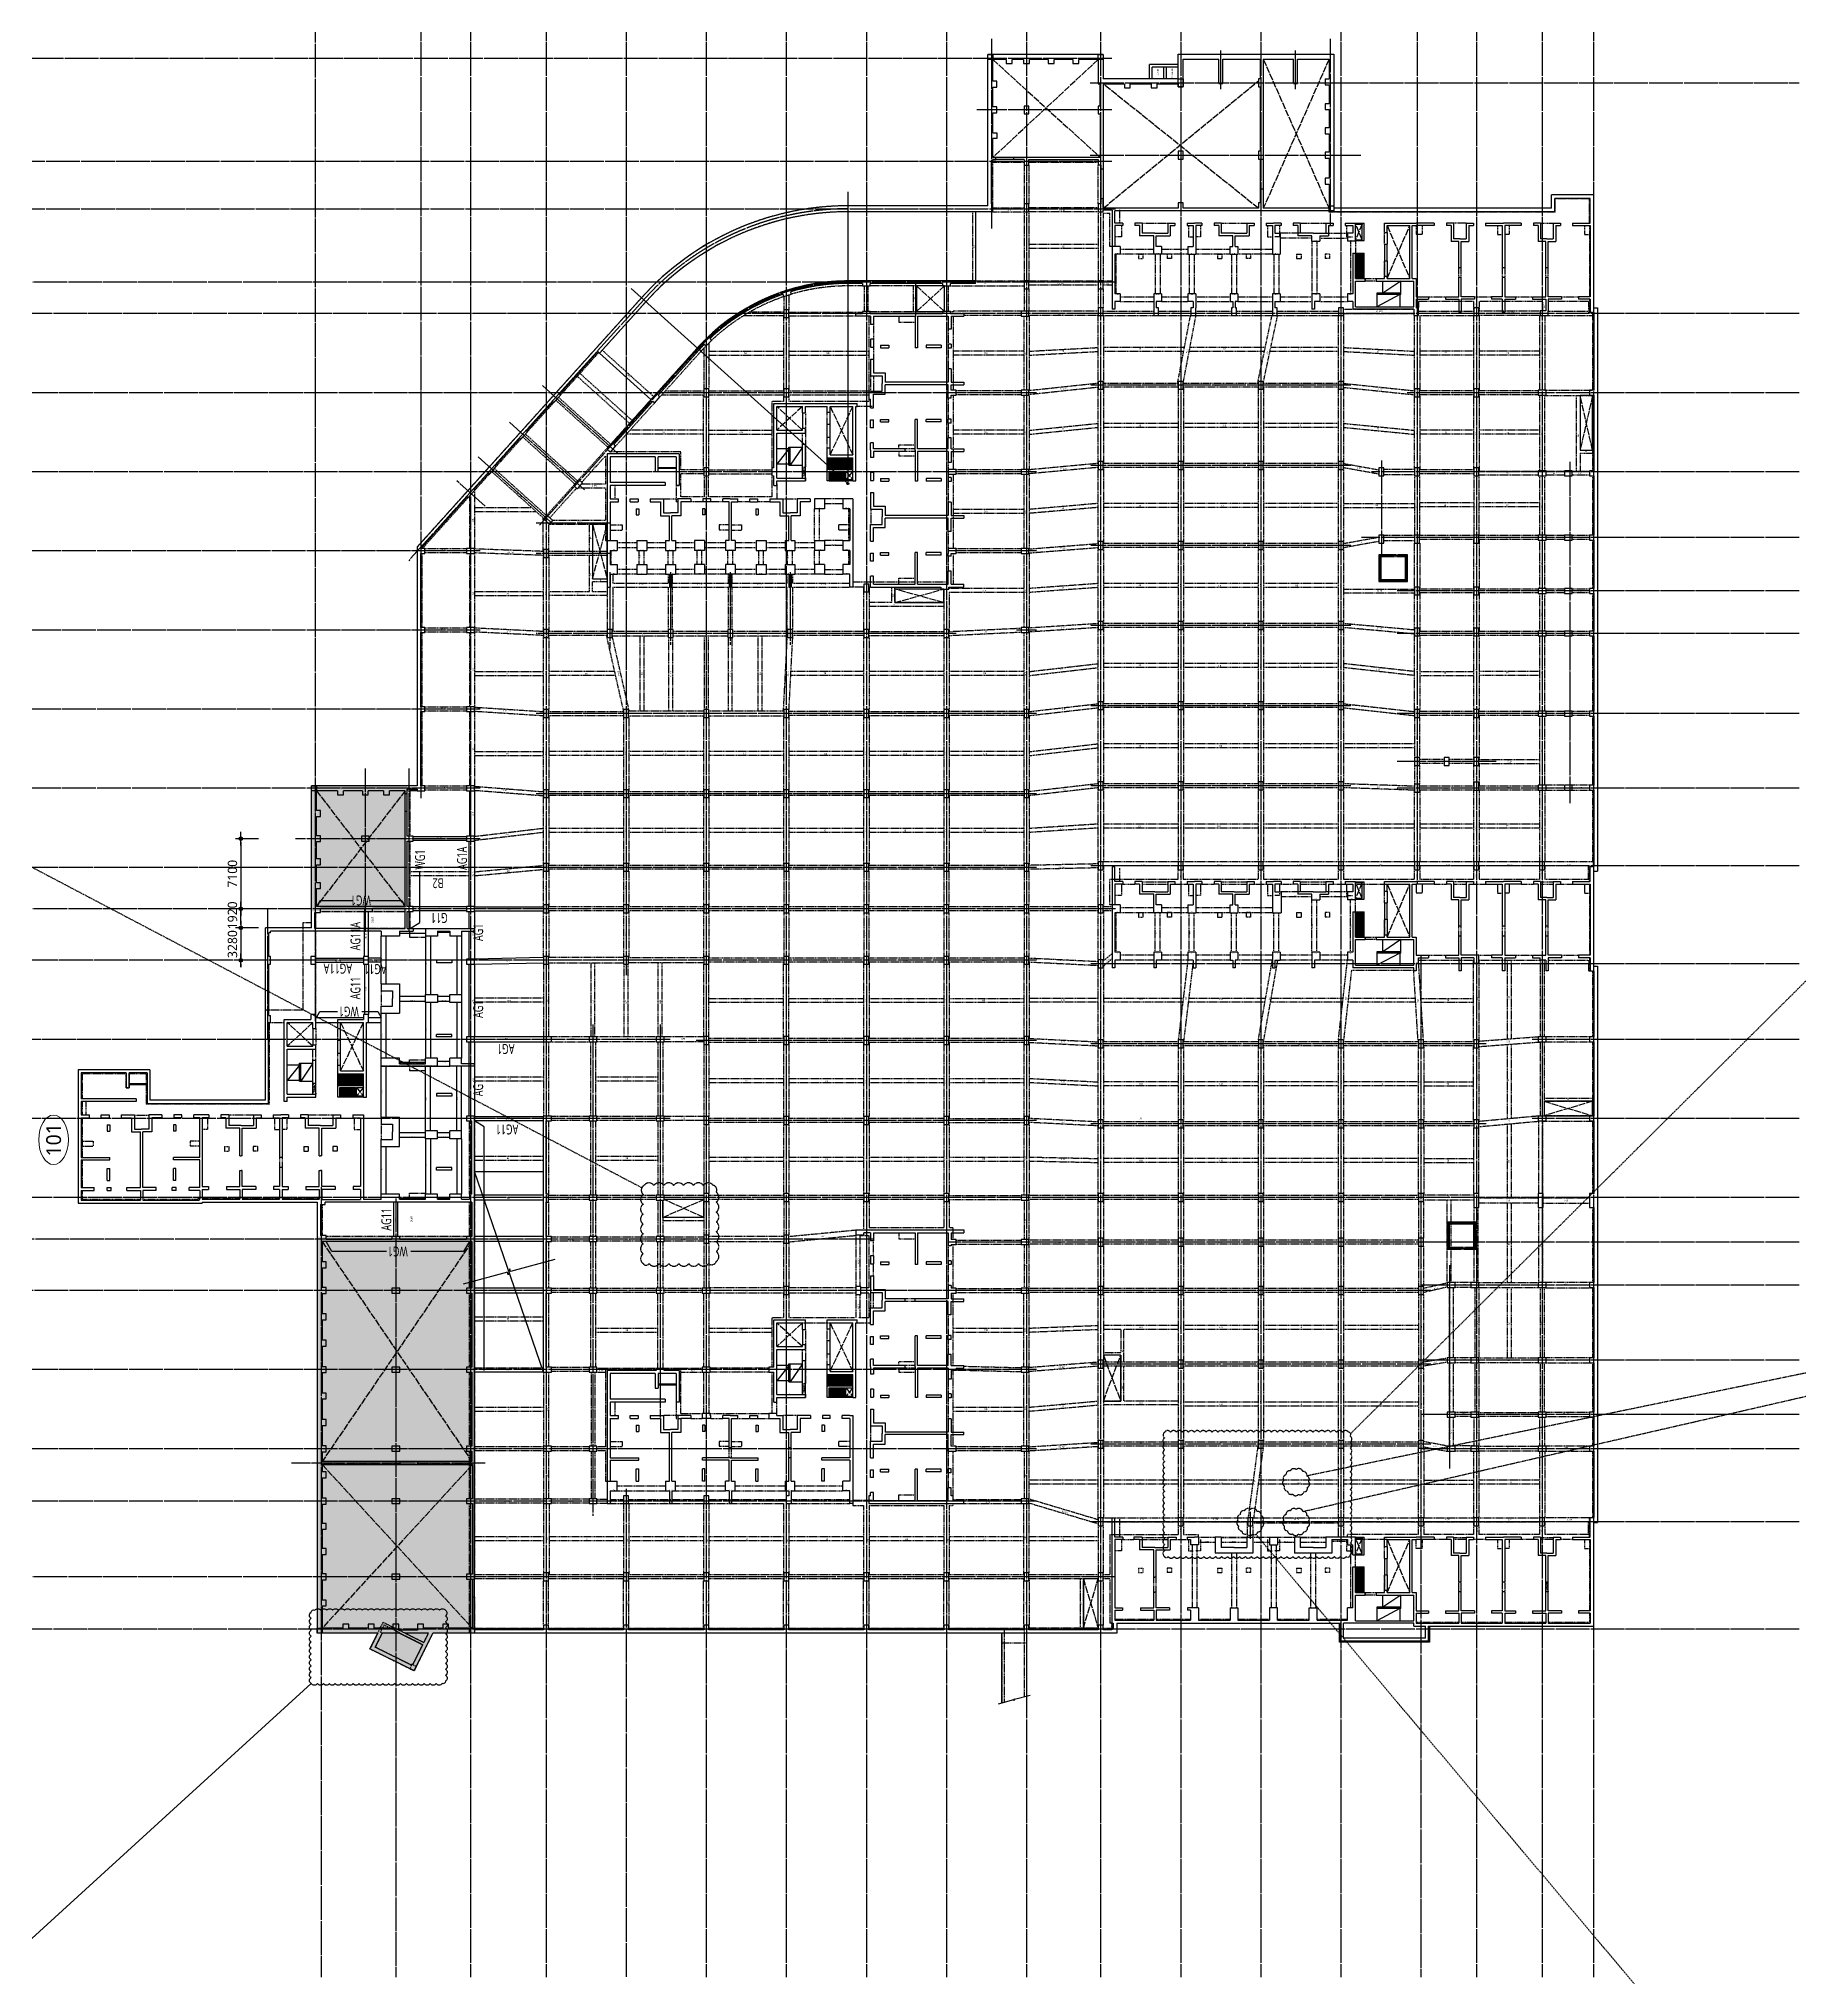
# Model space of a CAD drawing. Header units: millimetres. Extents: x 317501 to 2277231, y -321722 to 1186893.
# Drawn here: x 1970494 to 2148564, y -148398 to 47652 of the extents above; entities that cross this region are included whole.
import ezdxf
from ezdxf.enums import TextEntityAlignment as Align

# ---------------------------------------------------------------- set-up
doc = ezdxf.new("R2010")
doc.units = ezdxf.units.MM
doc.header["$LTSCALE"] = 57
for name, pattern in [('XS-지하주차장$0$CEN', [62, 60, -1, 0, -1]), ('XS-지하주차장$0$DDOT', [14, 12, -1, 0, -1]), ('XS-지하주차장$0$HID', [2.3, 1.5, -0.8])]:
    doc.linetypes.add(name, pattern=pattern)
doc.layers.get('Defpoints').update_dxf_attribs({"color": 145})
for name, color, linetype in [('254', 254, 'Continuous'), ('DIM', 7, 'Continuous'), ('LEADER', 7, 'Continuous'), ('NAME-B', 6, 'Continuous'), ('NAME-G', 3, 'Continuous'), ('XS-지하주차장$0$AWG', 5, 'XS-지하주차장$0$HID'), ('XS-지하주차장$0$B', 9, 'XS-지하주차장$0$HID'), ('XS-지하주차장$0$BEAM', 6, 'XS-지하주차장$0$HID'), ('XS-지하주차장$0$C3', 145, 'Continuous'), ('XS-지하주차장$0$CEN-P', 14, 'XS-지하주차장$0$CEN'), ('XS-지하주차장$0$COL', 2, 'Continuous'), ('XS-지하주차장$0$DA', 7, 'XS-지하주차장$0$HID'), ('XS-지하주차장$0$DASH', 8, 'Continuous'), ('XS-지하주차장$0$EL7', 7, 'Continuous'), ('XS-지하주차장$0$FP-CORE', 8, 'Continuous'), ('XS-지하주차장$0$G', 4, 'XS-지하주차장$0$HID'), ('XS-지하주차장$0$HID', 7, 'XS-지하주차장$0$HID'), ('XS-지하주차장$0$LEADER', 7, 'Continuous'), ('XS-지하주차장$0$OPEN', 9, 'XS-지하주차장$0$DDOT'), ('XS-지하주차장$0$RAMP', 7, 'Continuous'), ('XS-지하주차장$0$STEEL', 9, 'Continuous'), ('XS-지하주차장$0$TG', 30, 'XS-지하주차장$0$HID'), ('XS-지하주차장$0$W1', 2, 'Continuous'), ('XS-지하주차장$0$W1-H', 11, 'XS-지하주차장$0$HID'), ('XS-지하주차장$0$W2', 9, 'Continuous'), ('XS-지하주차장$0$WG', 6, 'XS-지하주차장$0$HID')]:
    doc.layers.add(name, color=color, linetype=linetype)
doc.layers.add('TEXT', color=3, linetype='Continuous', lineweight=9)
for name, color, linetype, plot in [('XS-지하주차장$0$0106', 3, 'XS-지하주차장$0$HID', False), ('XS-지하주차장$0$220126', 20, 'Continuous', False), ('XS-지하주차장$0$B-TEXT', 7, 'Continuous', False), ('XS-지하주차장$0$DEF', 181, 'XS-지하주차장$0$HID', False), ('XS-지하주차장$0$DEFPOINT', 144, 'Continuous', False), ('XS-지하주차장$0$G-TEXT', 3, 'Continuous', False), ('XS-지하주차장$0$PD', 145, 'XS-지하주차장$0$HID', False)]:
    doc.layers.add(name, color=color, linetype=linetype, plot=plot)
doc.styles.add('XS-지하주차장$0$맑은 고딕', font='malgun.ttf')
doc.styles.add('XS-지하주차장$0$맑은고딕', font='malgun.ttf')
doc.styles.add('맑은 고딕', font='malgun.ttf')
doc.styles.add('맑은고딕', font='malgun.ttf')
doc.dimstyles.new('DIM_350', dxfattribs={"dimscale": 350, "dimtxt": 2.7, "dimasz": 1, "dimexe": 1.5, "dimexo": 2, "dimgap": 1, "dimtad": 1, "dimdec": 0, "dimzin": 0, "dimdsep": 46, "dimtxsty": '맑은고딕', "dimblk1": 'DIMDOT', "dimblk2": 'DIMDOT', "dimsah": 1, "dimcen": 0.09, "dimdle": 2, "dimclrd": 7, "dimclre": 7, "dimclrt": 3, "dimadec": 0, "dimazin": 0, "dimtfac": 1, "dimtdec": 0, "dimtix": 1, "dimtmove": 2, "dimatfit": 3, "dimldrblk": 'DIMDOT', "dimfxl": 0, "dimtolj": 1, "dimtzin": 0, "dimarcsym": 0})

# ---------------------------------------------------------------- blocks, each defined once
blk = doc.blocks.new('DIMDOT')
at = {"layer": 'DIM', "linetype": 'Continuous'}
blk.add_line((-2, 0), (2, 0), dxfattribs=at)
for radius in [0.5, 0.25]:
    blk.add_circle((0, 0), radius, dxfattribs=at)
blk = doc.blocks.new('*D303')
at = {"layer": 'Defpoints', "color": 0, "transparency": 16777216}
for p in [(1993429, -42268), (1990929, -45548), (1993429, -45548)]:
    blk.add_point(p, dxfattribs=at)
at = {"layer": 'DIM', "color": 7, "lineweight": -2, "transparency": 16777216}
for p, q in [((1992729, -42268), (1990404, -42268)), ((1990929, -41918), (1990929, -41568)), ((1990929, -42268), (1990929, -45548)), ((1992729, -45548), (1990404, -45548)), ((1990929, -45898), (1990929, -46248))]:
    blk.add_line(p, q, dxfattribs=at)
at = {"layer": 'DIM', "color": 7, "lineweight": -2, "transparency": 16777216, "xscale": 350, "yscale": 350, "zscale": 350}
for p, rotation in [((1990929, -42268), 270), ((1990929, -45548), 90)]:
    blk.add_blockref('DIMDOT', p, dxfattribs=dict(at, rotation=rotation))
at = {"layer": 'DIM', "color": 3, "transparency": 16777216, "insert": (1990090, -43908), "char_height": 945, "attachment_point": 5, "rotation": 90, "style": '맑은고딕'}
blk.add_mtext('\\A1;3280', dxfattribs=at)
blk = doc.blocks.new('*D304')
at = {"layer": 'Defpoints', "color": 0, "transparency": 16777216}
for p in [(1990929, -40348), (1993429, -40348), (1993429, -42268)]:
    blk.add_point(p, dxfattribs=at)
at = {"layer": 'DIM', "color": 7, "lineweight": -2, "transparency": 16777216}
for p, q in [((1992729, -40348), (1990404, -40348)), ((1990929, -41918), (1990929, -40698)), ((1992729, -42268), (1990404, -42268))]:
    blk.add_line(p, q, dxfattribs=at)
at = {"layer": 'DIM', "color": 7, "lineweight": -2, "transparency": 16777216, "xscale": 350, "yscale": 350, "zscale": 350}
for p, rotation in [((1990929, -40348), 90), ((1990929, -42268), 270)]:
    blk.add_blockref('DIMDOT', p, dxfattribs=dict(at, rotation=rotation))
at = {"layer": 'DIM', "color": 3, "transparency": 16777216, "insert": (1990088, -41004), "char_height": 945, "attachment_point": 5, "rotation": 90, "style": '맑은고딕'}
blk.add_mtext('\\A1;1920', dxfattribs=at)
blk = doc.blocks.new('*D305')
at = {"layer": 'Defpoints', "color": 0, "transparency": 16777216}
for p in [(1993429, -33248), (1990929, -40348), (1993429, -40348)]:
    blk.add_point(p, dxfattribs=at)
at = {"layer": 'DIM', "color": 7, "lineweight": -2, "transparency": 16777216}
for p, q in [((1992729, -33248), (1990404, -33248)), ((1990929, -33598), (1990929, -39998)), ((1992729, -40348), (1990404, -40348))]:
    blk.add_line(p, q, dxfattribs=at)
at = {"layer": 'DIM', "color": 7, "lineweight": -2, "transparency": 16777216, "xscale": 350, "yscale": 350, "zscale": 350}
for p, rotation in [((1990929, -33248), 90), ((1990929, -40348), 270)]:
    blk.add_blockref('DIMDOT', p, dxfattribs=dict(at, rotation=rotation))
at = {"layer": 'DIM', "color": 3, "transparency": 16777216, "insert": (1990087, -36798), "char_height": 945, "attachment_point": 5, "rotation": 90, "style": '맑은고딕'}
blk.add_mtext('\\A1;7100', dxfattribs=at)
blk = doc.blocks.new('XS-지하주차장$0$B2-W')
at = {"layer": 'XS-지하주차장$0$W1-H'}
for p, q in [((42780, 153270), (42780, 140730)), ((56255, 153270), (42780, 153270)), ((56255, 146020), (56255, 153270)), ((43180, 152870), (43180, 146995)), ((44065, 152870), (43180, 152870)), ((44065, 152870), (44065, 151670)), ((44065, 151670), (44365, 151670)), ((44365, 152870), (44365, 151670)), ((47160, 152870), (44365, 152870)), ((47160, 152870), (47160, 150090)), ((47410, 152870), (47410, 150090)), ((51405, 152870), (47410, 152870)), ((51405, 152870), (51405, 152155)), ((51405, 152155), (51705, 152155)), ((53055, 152870), (51705, 152870)), ((51705, 152870), (51705, 152155)), ((53055, 147430), (53055, 152870)), ((53355, 147430), (53355, 152870)), ((55855, 152870), (53355, 152870)), ((55855, 148420), (55855, 152870)), ((44065, 150360), (44065, 149960)), ((44065, 150360), (44365, 150360)), ((44065, 149960), (44365, 149960)), ((44365, 150360), (44365, 149960)), ((45065, 150340), (46300, 150340)), ((45065, 150340), (45065, 150090)), ((45065, 150090), (46300, 150090)), ((46300, 150340), (46300, 150090)), ((47160, 150090), (47410, 150090)), ((50705, 150340), (50075, 150340)), ((50075, 150340), (50075, 150090)), ((50705, 150090), (50075, 150090)), ((50705, 150340), (50705, 150090)), ((51405, 150945), (51705, 150945)), ((51405, 150945), (51405, 150145)), ((51705, 150145), (51405, 150145)), ((51705, 150945), (51705, 150145)), ((44065, 148350), (44065, 146995)), ((44065, 148350), (44365, 148350)), ((44365, 148350), (44365, 146995)), ((49985, 147895), (49985, 146995)), ((51405, 147895), (49985, 147895)), ((50285, 147595), (50285, 146870)), ((51705, 147595), (50285, 147595)), ((51705, 148925), (51405, 148925)), ((51405, 148925), (51405, 147895)), ((51705, 148925), (51705, 147595)), ((53355, 147430), (53055, 147430)), ((54465, 148120), (54465, 148420)), ((54465, 148420), (55855, 148420)), ((55855, 148120), (54465, 148120)), ((55855, 146420), (55855, 148120)), ((44065, 146995), (43180, 146995)), ((43180, 146745), (43180, 141130)), ((44065, 146745), (43180, 146745)), ((44065, 145390), (44065, 146745)), ((44065, 145390), (44365, 145390)), ((44365, 146995), (49985, 146995)), ((44365, 146745), (49985, 146745)), ((44365, 145390), (44365, 146745)), ((49985, 145845), (49985, 146745)), ((51405, 145845), (49985, 145845)), ((50285, 146145), (50285, 146870)), ((51705, 146145), (50285, 146145)), ((51405, 144815), (51405, 145845)), ((51705, 144815), (51705, 146145)), ((55855, 146420), (52795, 146420)), ((52795, 133935), (52795, 146420)), ((56255, 146020), (53195, 146020)), ((53195, 134335), (53195, 146020)), ((44065, 143380), (44065, 143780)), ((44065, 143780), (44365, 143780)), ((44065, 143380), (44365, 143380)), ((44365, 143380), (44365, 143780)), ((45065, 143650), (46300, 143650)), ((45065, 143400), (45065, 143650)), ((45065, 143400), (46300, 143400)), ((46300, 143400), (46300, 143650)), ((47160, 140980), (47160, 143650)), ((47160, 143650), (47410, 143650)), ((47410, 140980), (47410, 143650)), ((50705, 143650), (50075, 143650)), ((50075, 143400), (50075, 143650)), ((50705, 143400), (50075, 143400)), ((50705, 143400), (50705, 143650)), ((51705, 144815), (51405, 144815)), ((51705, 143595), (51405, 143595)), ((51405, 142795), (51405, 143595)), ((51705, 142795), (51705, 143595)), ((44065, 142070), (44365, 142070)), ((44065, 140980), (44065, 142070)), ((44365, 140980), (44365, 142070)), ((51405, 142795), (51705, 142795)), ((51405, 141585), (51705, 141585)), ((51405, 140980), (51405, 141585)), ((51705, 140830), (51705, 141585)), ((42900, 140730), (42780, 140730)), ((42900, 140730), (42900, 129110)), ((43300, 141130), (43180, 141130)), ((43300, 141130), (43300, 140980)), ((44065, 140980), (43300, 140980)), ((44185, 140730), (43300, 140730)), ((43300, 140730), (43300, 136935)), ((44185, 140730), (44185, 140100)), ((44485, 140100), (44185, 140100)), ((44365, 140980), (47160, 140980)), ((44485, 140730), (44485, 140100)), ((51405, 140730), (44485, 140730)), ((47410, 140980), (51405, 140980)), ((51405, 140065), (51405, 140730)), ((51705, 140065), (51405, 140065)), ((51705, 140065), (51705, 140830)), ((44485, 138290), (44185, 138290)), ((44185, 138290), (44185, 136935)), ((44485, 138290), (44485, 136935)), ((50355, 136935), (50355, 138355)), ((51405, 138355), (50355, 138355)), ((50655, 136810), (50655, 138055)), ((51705, 138055), (50655, 138055)), ((51405, 138355), (51405, 138845)), ((51705, 138845), (51405, 138845)), ((51705, 138055), (51705, 138845)), ((44185, 136935), (43300, 136935)), ((44185, 136685), (43300, 136685)), ((43300, 136685), (43300, 132915)), ((44185, 135330), (44185, 136685)), ((44485, 135330), (44185, 135330)), ((44485, 136935), (46085, 136935)), ((44485, 135330), (44485, 136685)), ((44485, 136685), (46085, 136685)), ((46085, 136935), (46085, 136810)), ((46085, 136685), (46085, 136810)), ((47585, 136935), (50355, 136935)), ((47585, 136935), (47585, 136810)), ((47585, 136685), (47585, 136810)), ((47585, 136685), (50355, 136685)), ((50355, 136685), (50355, 135265)), ((50655, 136810), (50655, 135565)), ((51705, 135565), (50655, 135565)), ((51705, 135565), (51705, 134775)), ((44485, 133520), (44185, 133520)), ((44185, 132915), (44185, 133520)), ((44485, 132915), (44485, 133520)), ((51405, 135265), (50355, 135265)), ((51405, 135265), (51405, 134775)), ((51705, 134775), (51405, 134775)), ((51405, 133555), (51405, 132915)), ((51705, 133555), (51405, 133555)), ((51705, 133555), (51705, 132790)), ((52795, 133935), (61055, 133935)), ((53195, 134335), (62355, 134335)), ((61055, 133935), (61055, 132435)), ((62355, 134335), (62355, 130535)), ((44185, 132915), (43300, 132915)), ((44185, 132665), (43300, 132665)), ((43300, 132665), (43300, 128895)), ((44185, 132665), (44185, 132060)), ((44485, 132060), (44185, 132060)), ((51405, 132915), (44485, 132915)), ((44485, 132665), (44485, 132060)), ((51405, 132665), (44485, 132665)), ((51405, 132025), (51405, 132665)), ((51705, 132025), (51405, 132025)), ((51705, 132025), (51705, 132790)), ((53055, 132435), (61055, 132435)), ((53055, 132135), (53055, 132435)), ((53055, 132135), (53505, 132135)), ((53505, 132135), (53505, 129235)), ((53805, 132135), (58355, 132135)), ((53805, 132135), (53805, 129235)), ((58355, 132135), (58355, 129535)), ((58655, 132135), (61055, 132135)), ((58655, 132135), (58655, 129535)), ((61055, 132135), (61055, 129535)), ((44485, 130250), (44185, 130250)), ((44185, 130250), (44185, 128895)), ((44485, 130250), (44485, 128895)), ((50355, 128895), (50355, 130315)), ((51405, 130315), (50355, 130315)), ((50655, 128770), (50655, 130015)), ((51705, 130015), (50655, 130015)), ((51405, 130315), (51405, 130805)), ((51705, 130805), (51405, 130805)), ((51705, 130015), (51705, 130805)), ((54915, 129535), (58355, 129535)), ((54915, 129535), (54915, 129235)), ((58655, 129535), (58780, 129535)), ((58780, 129235), (58780, 129535)), ((60450, 129535), (61055, 129535)), ((60450, 129535), (60450, 129235)), ((62355, 130535), (71180, 130535)), ((71180, 130535), (71180, 129685)), ((71180, 129685), (85000, 129685)), ((85000, 119010), (85000, 129685)), ((42900, 129110), (-700, 129110)), ((-700, 122980), (-700, 129110)), ((2050, 128610), (-200, 128610)), ((-200, 126510), (-200, 128610)), ((2050, 128610), (2050, 128210)), ((2050, 128210), (2650, 128210)), ((4700, 128610), (2650, 128610)), ((2650, 128210), (2650, 128610)), ((4700, 128610), (4700, 128210)), ((4700, 128210), (5300, 128210)), ((7250, 128610), (5300, 128610)), ((5300, 128210), (5300, 128610)), ((7250, 128610), (7250, 128210)), ((7250, 128210), (7850, 128210)), ((9800, 128610), (7850, 128610)), ((7850, 128210), (7850, 128610)), ((9800, 128610), (9800, 128210)), ((9800, 128210), (10400, 128210)), ((12350, 128610), (10400, 128610)), ((10400, 128210), (10400, 128610)), ((12350, 128610), (12350, 128210)), ((12350, 128210), (12950, 128210)), ((15000, 128610), (12950, 128610)), ((12950, 128210), (12950, 128610)), ((15000, 128610), (15000, 128210)), ((15000, 128210), (15600, 128210)), ((16350, 128610), (15600, 128610)), ((15600, 128210), (15600, 128610)), ((16350, 120760), (16350, 128610)), ((17650, 128610), (16650, 128610)), ((16650, 120760), (16650, 128610)), ((17650, 128610), (17650, 128210)), ((17650, 128210), (18250, 128210)), ((20315, 128610), (18250, 128610)), ((18250, 128210), (18250, 128610)), ((20315, 128610), (20315, 128210)), ((20315, 128210), (20915, 128210)), ((22985, 128610), (20915, 128610)), ((20915, 128210), (20915, 128610)), ((22985, 128610), (22985, 128210)), ((22985, 128210), (23585, 128210)), ((25650, 128610), (23585, 128610)), ((23585, 128210), (23585, 128610)), ((25650, 128610), (25650, 128210)), ((25650, 128210), (26250, 128210)), ((28315, 128610), (26250, 128610)), ((26250, 128210), (26250, 128610)), ((28315, 128610), (28315, 128210)), ((28315, 128210), (28915, 128210)), ((30985, 128610), (28915, 128610)), ((28915, 128210), (28915, 128610)), ((30985, 128610), (30985, 128210)), ((30985, 128210), (31585, 128210)), ((33650, 128610), (31585, 128610)), ((31585, 128210), (31585, 128610)), ((33650, 128610), (33650, 128210)), ((33650, 128210), (34250, 128210)), ((36250, 128610), (34250, 128610)), ((34250, 128210), (34250, 128610)), ((36250, 128610), (36250, 128210)), ((36250, 128210), (36850, 128210)), ((38900, 128610), (36850, 128610)), ((36850, 128210), (36850, 128610)), ((38900, 113460), (38900, 128610)), ((39100, 121560), (39100, 128210)), ((39100, 128210), (39500, 128210)), ((42650, 128660), (39500, 128660)), ((39500, 128210), (39500, 128660)), ((42650, 128660), (42650, 128310)), ((42650, 128310), (42900, 128310)), ((42900, 113460), (42900, 128310)), ((44185, 128645), (43150, 128645)), ((43150, 128645), (43150, 124735)), ((44185, 128895), (43300, 128895)), ((44185, 127290), (44185, 128645)), ((44485, 128895), (46085, 128895)), ((44485, 127290), (44485, 128645)), ((44485, 128645), (46085, 128645)), ((46085, 128895), (46085, 128770)), ((46085, 128645), (46085, 128770)), ((47585, 128895), (50355, 128895)), ((47585, 128895), (47585, 128770)), ((47585, 128645), (47585, 128770)), ((47585, 128645), (50355, 128645)), ((50355, 128645), (50355, 127225)), ((50655, 128770), (50655, 127525)), ((51705, 127525), (50655, 127525)), ((51705, 127525), (51705, 126735)), ((53505, 129235), (53805, 129235)), ((54915, 129235), (58780, 129235)), ((58355, 129235), (58780, 129235)), ((60450, 129235), (61455, 129235)), ((61455, 129235), (70280, 129235)), ((70280, 124335), (70280, 129235)), ((70580, 129235), (72200, 129235)), ((70580, 124335), (70580, 129235)), ((72200, 129235), (72200, 128785)), ((72200, 128785), (72600, 128785)), ((72600, 124325), (72600, 128785)), ((72800, 129185), (74600, 129185)), ((72800, 120210), (72800, 129185)), ((74600, 129185), (74600, 128785)), ((74600, 128785), (75200, 128785)), ((75200, 129185), (77000, 129185)), ((75200, 128785), (75200, 129185)), ((77000, 129185), (77000, 128785)), ((77000, 128785), (77600, 128785)), ((77600, 129185), (79350, 129185)), ((77600, 128785), (77600, 129185)), ((79350, 129185), (79350, 128785)), ((79350, 128785), (79950, 128785)), ((79950, 129185), (81900, 129185)), ((79950, 128785), (79950, 129185)), ((81900, 129185), (81900, 128785)), ((81900, 128785), (82500, 128785)), ((82500, 129185), (84500, 129185)), ((82500, 128785), (82500, 129185)), ((84500, 127060), (84500, 129185)), ((200, 126510), (-200, 126510)), ((-200, 123960), (-200, 125910)), ((-200, 125910), (200, 125910)), ((200, 125910), (200, 126510)), ((44485, 127290), (44185, 127290)), ((44485, 125480), (44185, 125480)), ((44185, 124735), (44185, 125480)), ((44485, 124735), (44485, 125480)), ((51405, 127225), (50355, 127225)), ((51405, 127225), (51405, 126735)), ((51705, 126735), (51405, 126735)), ((51405, 125515), (51405, 124735)), ((51705, 125515), (51405, 125515)), ((51705, 125515), (51705, 124735)), ((55855, 127035), (55855, 124435)), ((55855, 127035), (56755, 127035)), ((56155, 126735), (56155, 124435)), ((56155, 126735), (56755, 126735)), ((56755, 127035), (56755, 126735)), ((57945, 127035), (59265, 127035)), ((57945, 127035), (57945, 126735)), ((57945, 126735), (59265, 126735)), ((59265, 127035), (59265, 126735)), ((60455, 127035), (61355, 127035)), ((60455, 127035), (60455, 126735)), ((60455, 126735), (61055, 126735)), ((61055, 126735), (61055, 124435)), ((61355, 127035), (61355, 124425)), ((84500, 127060), (84100, 127060)), ((84100, 127060), (84100, 126460)), ((84100, 126460), (84500, 126460)), ((84500, 124535), (84500, 126460)), ((200, 123960), (-200, 123960)), ((200, 123360), (200, 123960)), ((44185, 124735), (43150, 124735)), ((51705, 124435), (43150, 124435)), ((43150, 122635), (43150, 124435)), ((51405, 124735), (44485, 124735)), ((51705, 124735), (51705, 124435)), ((53505, 124435), (53505, 124135)), ((53505, 124435), (55855, 124435)), ((53505, 124135), (61055, 124135)), ((56155, 124435), (61055, 124435)), ((61055, 124135), (61055, 123925)), ((61055, 123925), (61855, 123925)), ((61855, 124425), (61355, 124425)), ((61855, 123925), (61855, 124425)), ((67750, 124425), (66950, 124425)), ((66950, 124425), (66950, 123925)), ((66950, 123925), (67750, 123925)), ((67750, 123925), (67750, 124425)), ((70280, 122635), (70280, 124335)), ((70580, 120210), (70580, 124335)), ((72600, 124325), (72300, 124325)), ((72300, 124325), (72300, 123525)), ((72300, 123525), (72600, 123525)), ((72600, 120210), (72600, 123525)), ((79900, 124635), (79400, 124635)), ((79400, 124635), (79400, 123835)), ((79400, 123835), (79900, 123835)), ((79900, 123835), (79900, 124635)), ((84500, 124535), (84100, 124535)), ((84100, 124535), (84100, 123935)), ((84100, 123935), (84500, 123935)), ((84500, 122385), (84500, 123935)), ((-700, 120778), (-700, 122533)), ((-200, 121460), (-200, 123360)), ((-200, 123360), (200, 123360)), ((5250, 121560), (4750, 121560)), ((4750, 121560), (4750, 120760)), ((5250, 120760), (5250, 121560)), ((12900, 121560), (12400, 121560)), ((12400, 121560), (12400, 120760)), ((12900, 120760), (12900, 121560)), ((18200, 121560), (17700, 121560)), ((17700, 121560), (17700, 120760)), ((18200, 120760), (18200, 121560)), ((26200, 121560), (25700, 121560)), ((25700, 121560), (25700, 120760)), ((26200, 120760), (26200, 121560)), ((34200, 121560), (33700, 121560)), ((33700, 121560), (33700, 120760)), ((34200, 120760), (34200, 121560)), ((39400, 121560), (39100, 121560)), ((39400, 120760), (39400, 121560)), ((43150, 122635), (43700, 122635)), ((43700, 120775), (43700, 122635)), ((48525, 122635), (49225, 122635)), ((48525, 122635), (48525, 120775)), ((49225, 122635), (49225, 121475)), ((51475, 122635), (50775, 122635)), ((50775, 122635), (50775, 121475)), ((51475, 122635), (51475, 120775)), ((56640, 122635), (57440, 122635)), ((56640, 116940), (56640, 122635)), ((57440, 120775), (57440, 122635)), ((62005, 122635), (62005, 120775)), ((62005, 122635), (62705, 122635)), ((62705, 122635), (62705, 121475)), ((64955, 122635), (64255, 122635)), ((64255, 122635), (64255, 121475)), ((64955, 122635), (64955, 120775)), ((69780, 120775), (69780, 122635)), ((70280, 122635), (69780, 122635)), ((84500, 122385), (84100, 122385)), ((84100, 122385), (84100, 121785)), ((84100, 121785), (84500, 121785)), ((84500, 120210), (84500, 121785)), ((-1869, 118424), (-700, 120778)), ((-700, 120216), (-1646, 118313)), ((-700, 117843), (-700, 120216)), ((-400, 118960), (-400, 120860)), ((-400, 120860), (200, 120860)), ((200, 121460), (-200, 121460)), ((200, 120860), (200, 121460)), ((4750, 120760), (5250, 120760)), ((12400, 120760), (12900, 120760)), ((16650, 120760), (16350, 120760)), ((17700, 120760), (18200, 120760)), ((25700, 120760), (26200, 120760)), ((33700, 120760), (34200, 120760)), ((39100, 114010), (39100, 120760)), ((39100, 120760), (39400, 120760)), ((43200, 120775), (43700, 120775)), ((43200, 120775), (43200, 118140)), ((48525, 120775), (51475, 120775)), ((49225, 121475), (50000, 121475)), ((50775, 121475), (50000, 121475)), ((56890, 120775), (57440, 120775)), ((56890, 118140), (56890, 120775)), ((64955, 120775), (62005, 120775)), ((62705, 121475), (63480, 121475)), ((64255, 121475), (63480, 121475)), ((70280, 120775), (69780, 120775)), ((70280, 120775), (70280, 119410)), ((70580, 120210), (72600, 120210)), ((70580, 120010), (70580, 119410)), ((70580, 120010), (72300, 120010)), ((72300, 120010), (72300, 119410)), ((72800, 120210), (82390, 120210)), ((72800, 120010), (79400, 120010)), ((72800, 119410), (72800, 120010)), ((79400, 120010), (79400, 119410)), ((79900, 120010), (82390, 120010)), ((79900, 119410), (79900, 120010)), ((82390, 120010), (82390, 120210)), ((84200, 120210), (84500, 120210)), ((84200, 120010), (84200, 120210)), ((84200, 120010), (84550, 120010)), ((84550, 119010), (84550, 120010)), ((-3840, 119515), (-3930, 119559)), ((-3884, 119425), (-3840, 119515)), ((200, 118960), (-400, 118960)), ((-200, 116410), (-200, 118360)), ((-200, 118360), (200, 118360)), ((200, 118360), (200, 118960)), ((16350, 113410), (16350, 118950)), ((16650, 118950), (16350, 118950)), ((16650, 113460), (16650, 118950)), ((43200, 118140), (43700, 118140)), ((43700, 116940), (43700, 118140)), ((49300, 118140), (50100, 118140)), ((49300, 116940), (49300, 118140)), ((50100, 116940), (50100, 118140)), ((56890, 118140), (57440, 118140)), ((57440, 116940), (57440, 118140)), ((70580, 118140), (69780, 118140)), ((69780, 116940), (69780, 118140)), ((70580, 119410), (70280, 119410)), ((70580, 118140), (70580, 113210)), ((72300, 119410), (72800, 119410)), ((79400, 119410), (79900, 119410)), ((84550, 119010), (84500, 119010)), ((84500, 119010), (84500, 118210)), ((84500, 118210), (85000, 118210)), ((109144, 119010), (85000, 119010)), ((85000, 118210), (85000, 118560)), ((92500, 118560), (85000, 118560)), ((92500, 118560), (92500, 118210)), ((92500, 118210), (93000, 118210)), ((100500, 118560), (93000, 118560)), ((93000, 118210), (93000, 118560)), ((100500, 118560), (100500, 118210)), ((100500, 118210), (101000, 118210)), ((108500, 118560), (101000, 118560)), ((101000, 118210), (101000, 118560)), ((108500, 118560), (108500, 118210)), ((108500, 118210), (109000, 118210)), ((114179, 113870), (109000, 118534)), ((109000, 118210), (109000, 118534)), ((134358, 96307), (109144, 119010)), ((-700, 59860), (-700, 117397)), ((200, 116410), (-200, 116410)), ((-200, 113410), (-200, 115810)), ((-200, 115810), (200, 115810)), ((200, 115810), (200, 116410)), ((43200, 116940), (43700, 116940)), ((43200, 116940), (43200, 115695)), ((43200, 115695), (43700, 115695)), ((43700, 114495), (43700, 115695)), ((46130, 115495), (46130, 117030)), ((46130, 117030), (46380, 117030)), ((46380, 115495), (46380, 117030)), ((49300, 116940), (50100, 116940)), ((49300, 115695), (50100, 115695)), ((49300, 114495), (49300, 115695)), ((50100, 114495), (50100, 115695)), ((53620, 115495), (53620, 117030)), ((53870, 117030), (53620, 117030)), ((53870, 115495), (53870, 117030)), ((56640, 116940), (57440, 116940)), ((56640, 115695), (57440, 115695)), ((56640, 113210), (56640, 115695)), ((57440, 114495), (57440, 115695)), ((59610, 115495), (59610, 117030)), ((59610, 117030), (59860, 117030)), ((59860, 115495), (59860, 117030)), ((67100, 115495), (67100, 117030)), ((67350, 117030), (67100, 117030)), ((67350, 115495), (67350, 117030)), ((70280, 116940), (69780, 116940)), ((69780, 114495), (69780, 115695)), ((70280, 115695), (69780, 115695)), ((70280, 116940), (70280, 115695)), ((5250, 114010), (4750, 114010)), ((4750, 114010), (4750, 113210)), ((5250, 113410), (5250, 114010)), ((12900, 114010), (12400, 114010)), ((12400, 114010), (12400, 113410)), ((12900, 113410), (12900, 114010)), ((18200, 114010), (17700, 114010)), ((17700, 114010), (17700, 113460)), ((18200, 113460), (18200, 114010)), ((26200, 114010), (25700, 114010)), ((25700, 114010), (25700, 113460)), ((26200, 113460), (26200, 114010)), ((34200, 114010), (33700, 114010)), ((33700, 114010), (33700, 113460)), ((34200, 113460), (34200, 114010)), ((39400, 114010), (39100, 114010)), ((39400, 113460), (39400, 114010)), ((43200, 114495), (43700, 114495)), ((43200, 114495), (43200, 113710)), ((43700, 113710), (43200, 113710)), ((43700, 113460), (43700, 113710)), ((46130, 115495), (46380, 115495)), ((49300, 114495), (50100, 114495)), ((51600, 114010), (51100, 114010)), ((51100, 114010), (51100, 113460)), ((51600, 113210), (51600, 114010)), ((53870, 115495), (53620, 115495)), ((56890, 114495), (57440, 114495)), ((56890, 113210), (56890, 114495)), ((59600, 114010), (59100, 114010)), ((59100, 114010), (59100, 113210)), ((59600, 113210), (59600, 114010)), ((59610, 115495), (59860, 115495)), ((67450, 114010), (66950, 114010)), ((66950, 114010), (66950, 113210)), ((67350, 115495), (67100, 115495)), ((67450, 113210), (67450, 114010)), ((70280, 114495), (69780, 114495)), ((70280, 114495), (70280, 113210)), ((72800, 114010), (72300, 114010)), ((72300, 114010), (72300, 113210)), ((72800, 113210), (72800, 114010)), ((79900, 114010), (79400, 114010)), ((79400, 114010), (79400, 113210)), ((79900, 113210), (79900, 114010)), ((85000, 114010), (84500, 114010)), ((84500, 114010), (84500, 113210)), ((85000, 113210), (85000, 114010)), ((93000, 114010), (92500, 114010)), ((92500, 114010), (92500, 113210)), ((93000, 113210), (93000, 114010)), ((101000, 114010), (100500, 114010)), ((100500, 114010), (100500, 113210)), ((101000, 113210), (101000, 114010)), ((109000, 114010), (108500, 114010)), ((108500, 114010), (108500, 113210)), ((109000, 113210), (109000, 114010)), ((114179, 113870), (114146, 113833)), ((114146, 113833), (114889, 113164)), ((-250, 106210), (-250, 113210)), ((2940, 113210), (-250, 113210)), ((2940, 113410), (-200, 113410)), ((2940, 113210), (2940, 113410)), ((51600, 113210), (4750, 113210)), ((12400, 113410), (5250, 113410)), ((16350, 113410), (12900, 113410)), ((17700, 113460), (16650, 113460)), ((25700, 113460), (18200, 113460)), ((33700, 113460), (26200, 113460)), ((38900, 113460), (34200, 113460)), ((42900, 113460), (39400, 113460)), ((43700, 113460), (51100, 113460)), ((56640, 113210), (56890, 113210)), ((59100, 113210), (59600, 113210)), ((66950, 113210), (67450, 113210)), ((70580, 113210), (70280, 113210)), ((72300, 113210), (72800, 113210)), ((79400, 113210), (79900, 113210)), ((84500, 113210), (85000, 113210)), ((92500, 113210), (93000, 113210)), ((100500, 113210), (101000, 113210)), ((108500, 113210), (109000, 113210)), ((114923, 113201), (114889, 113164)), ((116593, 111698), (114923, 113201)), ((116593, 111698), (116559, 111660)), ((116559, 111660), (117302, 110991)), ((117336, 111028), (117302, 110991)), ((120085, 108553), (117336, 111028)), ((120085, 108553), (120052, 108515)), ((120052, 108515), (120795, 107846)), ((120828, 107883), (120795, 107846)), ((123801, 105207), (120828, 107883)), ((100, 106210), (-250, 106210)), ((100, 105710), (100, 106210)), ((4600, 106210), (4600, 105710)), ((5400, 106210), (4600, 106210)), ((5400, 105710), (5400, 106210)), ((12900, 106210), (12400, 106210)), ((12400, 106210), (12400, 105410)), ((12900, 105410), (12900, 106210)), ((18200, 106210), (17700, 106210)), ((17700, 106210), (17700, 105410)), ((18200, 105410), (18200, 106210)), ((25700, 106210), (25700, 105410)), ((25700, 106210), (51600, 106210)), ((26200, 105410), (26200, 105960)), ((26200, 105960), (33700, 105960)), ((33700, 105960), (33700, 105410)), ((34200, 105410), (34200, 105960)), ((34200, 105960), (38900, 105960)), ((38900, 105960), (38900, 105410)), ((39400, 105960), (42900, 105960)), ((39400, 105410), (39400, 105960)), ((42900, 105960), (42900, 105710)), ((43700, 105960), (51100, 105960)), ((43700, 105710), (43700, 105960)), ((51100, 105960), (51100, 105410)), ((51600, 105410), (51600, 106210)), ((59600, 106210), (59100, 106210)), ((59100, 106210), (59100, 105410)), ((59600, 105410), (59600, 106210)), ((66950, 106210), (66950, 105710)), ((67750, 106210), (66950, 106210)), ((67750, 105710), (67750, 106210)), ((72150, 106210), (72150, 105710)), ((72950, 106210), (72150, 106210)), ((72950, 105710), (72950, 106210)), ((76350, 106210), (76350, 105710)), ((77150, 106210), (76350, 106210)), ((77150, 105710), (77150, 106210)), ((83800, 106210), (83800, 105710)), ((84600, 106210), (83800, 106210)), ((84600, 105710), (84600, 106210)), ((91900, 106210), (91900, 105710)), ((92700, 106210), (91900, 106210)), ((92700, 105710), (92700, 106210)), ((100000, 106210), (100000, 105710)), ((100800, 106210), (100000, 106210)), ((100800, 105710), (100800, 106210)), ((108100, 106210), (108100, 105710)), ((108900, 106210), (108100, 106210)), ((108900, 105710), (108900, 106210)), ((111994, 106217), (111459, 105622)), ((111830, 105288), (112366, 105882)), ((112366, 105882), (111994, 106217)), ((-250, 98110), (-250, 105710)), ((-250, 105710), (100, 105710)), ((4600, 105710), (5400, 105710)), ((12400, 105410), (12900, 105410)), ((17700, 105410), (18200, 105410)), ((25700, 105410), (26200, 105410)), ((33700, 105410), (34200, 105410)), ((38900, 105410), (39400, 105410)), ((42900, 105710), (43700, 105710)), ((51100, 105410), (51600, 105410)), ((59100, 105410), (59600, 105410)), ((66950, 105710), (67750, 105710)), ((72150, 105710), (72950, 105710)), ((76350, 105710), (77150, 105710)), ((83800, 105710), (84600, 105710)), ((91900, 105710), (92700, 105710)), ((100000, 105710), (100800, 105710)), ((108100, 105710), (108900, 105710)), ((111459, 105622), (111830, 105288)), ((123801, 105207), (123768, 105170)), ((123768, 105170), (124511, 104501)), ((124544, 104538), (124511, 104501)), ((128854, 100657), (124544, 104538)), ((115375, 103172), (115041, 102801)), ((115041, 102801), (115635, 102265)), ((115970, 102637), (115375, 103172)), ((115635, 102265), (115970, 102637)), ((12900, 101610), (12400, 101610)), ((12400, 101610), (12400, 100810)), ((12400, 100810), (12900, 100810)), ((12900, 100810), (12900, 101610)), ((18200, 101610), (17700, 101610)), ((17700, 101610), (17700, 100810)), ((17700, 100810), (18200, 100810)), ((18200, 100810), (18200, 101610)), ((26200, 101610), (25700, 101610)), ((25700, 101610), (25700, 100810)), ((25700, 100810), (26200, 100810)), ((26200, 100810), (26200, 101610)), ((34200, 101610), (33700, 101610)), ((33700, 101610), (33700, 100810)), ((33700, 100810), (34200, 100810)), ((34200, 100810), (34200, 101610)), ((39400, 101610), (38900, 101610)), ((38900, 101610), (38900, 100810)), ((38900, 100810), (39400, 100810)), ((39400, 100810), (39400, 101610)), ((43600, 101610), (43100, 101610)), ((43100, 101610), (43100, 100810)), ((43100, 100810), (43600, 100810)), ((43600, 100810), (43600, 101610)), ((51600, 101610), (51100, 101610)), ((51100, 101610), (51100, 100810)), ((51100, 100810), (51600, 100810)), ((51600, 100810), (51600, 101610)), ((59600, 101610), (59100, 101610)), ((59100, 101610), (59100, 100810)), ((59100, 100810), (59600, 100810)), ((59600, 100810), (59600, 101610)), ((128754, 100545), (128854, 100657)), ((133956, 95861), (128754, 100545)), ((100, 98110), (-250, 98110)), ((100, 97610), (100, 98110)), ((4600, 98110), (4600, 97610)), ((5400, 98110), (4600, 98110)), ((5400, 97610), (5400, 98110)), ((12400, 99760), (12400, 99460)), ((25875, 99760), (12400, 99760)), ((13685, 99460), (12400, 99460)), ((12400, 98110), (12400, 97610)), ((13200, 98110), (12400, 98110)), ((13200, 97610), (13200, 98110)), ((13685, 99460), (13685, 98760)), ((13685, 98760), (14685, 98760)), ((14685, 99460), (14685, 98760)), ((16780, 99460), (14685, 99460)), ((16780, 99460), (16780, 96580)), ((17030, 99460), (17030, 96580)), ((21025, 99460), (17030, 99460)), ((21025, 99460), (21025, 98645)), ((21025, 98645), (21325, 98645)), ((22675, 99460), (21325, 99460)), ((21325, 99460), (21325, 98645)), ((22675, 93920), (22675, 99460)), ((22975, 93920), (22975, 99460)), ((25575, 99460), (22975, 99460)), ((25575, 94910), (25575, 99460)), ((25875, 94810), (25875, 99760)), ((66950, 98110), (66950, 97610)), ((67750, 98110), (66950, 98110)), ((67750, 97610), (67750, 98110)), ((72150, 98110), (72150, 97610)), ((72950, 98110), (72150, 98110)), ((72950, 97610), (72950, 98110)), ((76350, 98110), (76350, 97610)), ((77150, 98110), (76350, 98110)), ((77150, 97610), (77150, 98110)), ((83800, 98110), (83800, 97610)), ((84600, 98110), (83800, 98110)), ((84600, 97610), (84600, 98110)), ((91900, 98110), (91900, 97610)), ((92700, 98110), (91900, 98110)), ((92700, 97610), (92700, 98110)), ((100000, 99760), (100000, 99260)), ((100800, 99760), (100000, 99760)), ((100000, 99260), (100800, 99260)), ((100800, 99260), (100800, 99760)), ((105100, 99760), (105100, 99460)), ((118575, 99760), (105100, 99760)), ((106385, 99460), (105100, 99460)), ((106385, 99460), (106385, 98760)), ((107385, 98760), (106385, 98760)), ((107385, 99460), (107385, 98760)), ((108805, 99460), (107385, 99460)), ((108805, 99460), (108805, 98760)), ((109805, 98760), (108805, 98760)), ((113725, 99460), (109805, 99460)), ((109805, 99460), (109805, 98760)), ((113725, 99460), (113725, 98645)), ((113725, 98645), (114025, 98645)), ((115375, 99460), (114025, 99460)), ((114025, 99460), (114025, 98645)), ((115375, 93920), (115375, 99460)), ((115675, 93920), (115675, 99460)), ((118275, 99460), (115675, 99460)), ((118275, 94910), (118275, 99460)), ((118575, 92510), (118575, 99760)), ((119091, 99827), (118757, 99455)), ((118757, 99455), (119351, 98920)), ((129272, 90659), (119091, 99827)), ((119351, 98920), (119518, 99105)), ((123903, 95158), (119518, 99105)), ((-250, 90010), (-250, 97610)), ((-250, 97610), (100, 97610)), ((4600, 97610), (5400, 97610)), ((12400, 97610), (13200, 97610)), ((14685, 96830), (15920, 96830)), ((14685, 96830), (14685, 96580)), ((14685, 96580), (15920, 96580)), ((15920, 96830), (15920, 96580)), ((16780, 96580), (17030, 96580)), ((20325, 96830), (19695, 96830)), ((19695, 96830), (19695, 96580)), ((20325, 96580), (19695, 96580)), ((20325, 96830), (20325, 96580)), ((21025, 97435), (21325, 97435)), ((21025, 97435), (21025, 96635)), ((21325, 96635), (21025, 96635)), ((21325, 97435), (21325, 96635)), ((66950, 97610), (67750, 97610)), ((72150, 97610), (72950, 97610)), ((76350, 97610), (77150, 97610)), ((83800, 97610), (84600, 97610)), ((91900, 97610), (92700, 97610)), ((107385, 96780), (106385, 96780)), ((106385, 96780), (106385, 95780)), ((107385, 96780), (107385, 95780)), ((109805, 96780), (108805, 96780)), ((108805, 96780), (108805, 95780)), ((109805, 96780), (109805, 95780)), ((113025, 96830), (112395, 96830)), ((112395, 96830), (112395, 96580)), ((113025, 96580), (112395, 96580)), ((113025, 96830), (113025, 96580)), ((113725, 97435), (114025, 97435)), ((113725, 97435), (113725, 96635)), ((114025, 96635), (113725, 96635)), ((114025, 97435), (114025, 96635)), ((19605, 94385), (19605, 93485)), ((21025, 94385), (19605, 94385)), ((21325, 95415), (21025, 95415)), ((21025, 95415), (21025, 94385)), ((21325, 95415), (21325, 94085)), ((25575, 94910), (24085, 94910)), ((24085, 94910), (24085, 94610)), ((25575, 94610), (24085, 94610)), ((25575, 92810), (25575, 94610)), ((26075, 94810), (25875, 94810)), ((26075, 94010), (26075, 94810)), ((34200, 94810), (33700, 94810)), ((33700, 94810), (33700, 94010)), ((34200, 94010), (34200, 94810)), ((39400, 94810), (38900, 94810)), ((38900, 94810), (38900, 94010)), ((39400, 94010), (39400, 94810)), ((43600, 94810), (43100, 94810)), ((43100, 94810), (43100, 94010)), ((43600, 94010), (43600, 94810)), ((51600, 94810), (51100, 94810)), ((51100, 94810), (51100, 94010)), ((51600, 94010), (51600, 94810)), ((59600, 94810), (59100, 94810)), ((59100, 94810), (59100, 94010)), ((59600, 94010), (59600, 94810)), ((107385, 95780), (106385, 95780)), ((109805, 95780), (108805, 95780)), ((112305, 94385), (112305, 93485)), ((113725, 94385), (112305, 94385)), ((114025, 95415), (113725, 95415)), ((113725, 95415), (113725, 94385)), ((114025, 95415), (114025, 94085)), ((118275, 94910), (116785, 94910)), ((116785, 94910), (116785, 94610)), ((116785, 94610), (118275, 94610)), ((118275, 92810), (118275, 94610)), ((123903, 95158), (123736, 94972)), ((123736, 94972), (124330, 94437)), ((124330, 94437), (124497, 94622)), ((129105, 90474), (124497, 94622)), ((12400, 93485), (12400, 93235)), ((13685, 93485), (12400, 93485)), ((13685, 93235), (12400, 93235)), ((13685, 93860), (13685, 93485)), ((14685, 93860), (13685, 93860)), ((13685, 93235), (13685, 92860)), ((13685, 92860), (14685, 92860)), ((14685, 93860), (14685, 93485)), ((14685, 93485), (19605, 93485)), ((14685, 93235), (19605, 93235)), ((14685, 93235), (14685, 92860)), ((19605, 92335), (19605, 93235)), ((21025, 92335), (19605, 92335)), ((19905, 94085), (19905, 93360)), ((21325, 94085), (19905, 94085)), ((19905, 92635), (19905, 93360)), ((21325, 92635), (19905, 92635)), ((21025, 91305), (21025, 92335)), ((21325, 91305), (21325, 92635)), ((22975, 93920), (22675, 93920)), ((25575, 92810), (22675, 92810)), ((22675, 92510), (22675, 92810)), ((25875, 92510), (22675, 92510)), ((25875, 92510), (25875, 94010)), ((25875, 94010), (26075, 94010)), ((33700, 94010), (34200, 94010)), ((38900, 94010), (39400, 94010)), ((43100, 94010), (43600, 94010)), ((51100, 94010), (51600, 94010)), ((59100, 94010), (59600, 94010)), ((100000, 93610), (100000, 93110)), ((100800, 93610), (100000, 93610)), ((100000, 93110), (100800, 93110)), ((100800, 93110), (100800, 93610)), ((105100, 93485), (105100, 93235)), ((106385, 93485), (105100, 93485)), ((106385, 93235), (105100, 93235)), ((107385, 93860), (106385, 93860)), ((106385, 93860), (106385, 93485)), ((106385, 93235), (106385, 92860)), ((107385, 92860), (106385, 92860)), ((107385, 93860), (107385, 92860)), ((109805, 93860), (108805, 93860)), ((108805, 93860), (108805, 92860)), ((109805, 92860), (108805, 92860)), ((109805, 93860), (109805, 93485)), ((109805, 93485), (112305, 93485)), ((109805, 93235), (112305, 93235)), ((109805, 93235), (109805, 92860)), ((112305, 92335), (112305, 93235)), ((113725, 92335), (112305, 92335)), ((112605, 94085), (112605, 93360)), ((114025, 94085), (112605, 94085)), ((112605, 92635), (112605, 93360)), ((114025, 92635), (112605, 92635)), ((113725, 91305), (113725, 92335)), ((114025, 91305), (114025, 92635)), ((115675, 93920), (115375, 93920)), ((118275, 92810), (115375, 92810)), ((115375, 92810), (115375, 92510)), ((118575, 92510), (115375, 92510)), ((21325, 91305), (21025, 91305)), ((106385, 89940), (106385, 90940)), ((107385, 90940), (106385, 90940)), ((107385, 89940), (107385, 90940)), ((108805, 89940), (108805, 90940)), ((109805, 90940), (108805, 90940)), ((109805, 89940), (109805, 90940)), ((114025, 91305), (113725, 91305)), ((100, 90010), (-250, 90010)), ((-250, 81910), (-250, 89510)), ((-250, 89510), (100, 89510)), ((100, 89510), (100, 90010)), ((4600, 90010), (4600, 89510)), ((5400, 90010), (4600, 90010)), ((4600, 89510), (5400, 89510)), ((5400, 89510), (5400, 90010)), ((12400, 90010), (12400, 89510)), ((13200, 90010), (12400, 90010)), ((12400, 89510), (13200, 89510)), ((13200, 89510), (13200, 90010)), ((14685, 90140), (15920, 90140)), ((14685, 89890), (14685, 90140)), ((14685, 89890), (15920, 89890)), ((15920, 89890), (15920, 90140)), ((16780, 87445), (16780, 90140)), ((16780, 90140), (17030, 90140)), ((17030, 87445), (17030, 90140)), ((20325, 90140), (19695, 90140)), ((19695, 89890), (19695, 90140)), ((20325, 89890), (19695, 89890)), ((20325, 89890), (20325, 90140)), ((21025, 89285), (21025, 90160)), ((21525, 90160), (21025, 90160)), ((21025, 89285), (21325, 89285)), ((21325, 89285), (21325, 89360)), ((21325, 89360), (21525, 89360)), ((21525, 89360), (21525, 90160)), ((26200, 90160), (25700, 90160)), ((25700, 90160), (25700, 89360)), ((25700, 89360), (26200, 89360)), ((26200, 89360), (26200, 90160)), ((34200, 90160), (33700, 90160)), ((33700, 90160), (33700, 89360)), ((33700, 89360), (34200, 89360)), ((34200, 89360), (34200, 90160)), ((38750, 90010), (38750, 89510)), ((39550, 90010), (38750, 90010)), ((38750, 89510), (39550, 89510)), ((39550, 89510), (39550, 90010)), ((42950, 90010), (42950, 89510)), ((43750, 90010), (42950, 90010)), ((42950, 89510), (43750, 89510)), ((43750, 89510), (43750, 90010)), ((50750, 90010), (50750, 89510)), ((51550, 90010), (50750, 90010)), ((50750, 89510), (51550, 89510)), ((51550, 89510), (51550, 90010)), ((58850, 90010), (58850, 89510)), ((59650, 90010), (58850, 90010)), ((58850, 89510), (59650, 89510)), ((59650, 89510), (59650, 90010)), ((66950, 90010), (66950, 89510)), ((67750, 90010), (66950, 90010)), ((66950, 89510), (67750, 89510)), ((67750, 89510), (67750, 90010)), ((72150, 90010), (72150, 89510)), ((72950, 90010), (72150, 90010)), ((72150, 89510), (72950, 89510)), ((72950, 89510), (72950, 90010)), ((76350, 90010), (76350, 89510)), ((77150, 90010), (76350, 90010)), ((76350, 89510), (77150, 89510)), ((77150, 89510), (77150, 90010)), ((83800, 90010), (83800, 89510)), ((84600, 90010), (83800, 90010)), ((83800, 89510), (84600, 89510)), ((84600, 89510), (84600, 90010)), ((91900, 90010), (91900, 89510)), ((92700, 90010), (91900, 90010)), ((91900, 89510), (92700, 89510)), ((92700, 89510), (92700, 90010)), ((107385, 89940), (106385, 89940)), ((109805, 89940), (108805, 89940)), ((113025, 90140), (112395, 90140)), ((112395, 89890), (112395, 90140)), ((113025, 89890), (112395, 89890)), ((113025, 89890), (113025, 90140)), ((114025, 90085), (113725, 90085)), ((113725, 89285), (113725, 90085)), ((113725, 89285), (114025, 89285)), ((114025, 89285), (114025, 90085)), ((116350, 90010), (116350, 89510)), ((117150, 90010), (116350, 90010)), ((116350, 89510), (117150, 89510)), ((117150, 89510), (117150, 90010)), ((124350, 90010), (124350, 89510)), ((125150, 90010), (124350, 90010)), ((124350, 89510), (125150, 89510)), ((125150, 89510), (125150, 90010)), ((129661, 89954), (129483, 89778)), ((129483, 89778), (130046, 89209)), ((130224, 89385), (130046, 89209)), ((12400, 87195), (12400, 87445)), ((13685, 87445), (12400, 87445)), ((13685, 87195), (12400, 87195)), ((13685, 87820), (14685, 87820)), ((13685, 87445), (13685, 87820)), ((13685, 87195), (13685, 86820)), ((13685, 86820), (14685, 86820)), ((14685, 87445), (14685, 87820)), ((14685, 87445), (16780, 87445)), ((14685, 87195), (16780, 87195)), ((14685, 87195), (14685, 86820)), ((16780, 87195), (16780, 84500)), ((17030, 87445), (21025, 87445)), ((17030, 87195), (21025, 87195)), ((17030, 87195), (17030, 84500)), ((21025, 88075), (21325, 88075)), ((21025, 87445), (21025, 88075)), ((21025, 87195), (21025, 86565)), ((21025, 86565), (21325, 86565)), ((21325, 87320), (21325, 88075)), ((21325, 87320), (21325, 86565)), ((100000, 87570), (100000, 87070)), ((100800, 87570), (100000, 87570)), ((100000, 87070), (100800, 87070)), ((100800, 87070), (100800, 87570)), ((105100, 87195), (105100, 87445)), ((106385, 87445), (105100, 87445)), ((106385, 87195), (105100, 87195)), ((106385, 87445), (106385, 87820)), ((107385, 87820), (106385, 87820)), ((106385, 86820), (106385, 87195)), ((107385, 86820), (106385, 86820)), ((107385, 86820), (107385, 87820)), ((108805, 86820), (108805, 87820)), ((109805, 87820), (108805, 87820)), ((109805, 86820), (108805, 86820)), ((109805, 87445), (109805, 87820)), ((109805, 87445), (113725, 87445)), ((109805, 87195), (113725, 87195)), ((109805, 86820), (109805, 87195)), ((113725, 88075), (114025, 88075)), ((113725, 87445), (113725, 88075)), ((113725, 87195), (113725, 86565)), ((113725, 86565), (114025, 86565)), ((114025, 87320), (114025, 88075)), ((114025, 87320), (114025, 86565)), ((14685, 84750), (15920, 84750)), ((14685, 84750), (14685, 84500)), ((14685, 84500), (15920, 84500)), ((15920, 84750), (15920, 84500)), ((16780, 84500), (17030, 84500)), ((20325, 84750), (19695, 84750)), ((19695, 84750), (19695, 84500)), ((20325, 84500), (19695, 84500)), ((20325, 84750), (20325, 84500)), ((21025, 85355), (21325, 85355)), ((21025, 85355), (21025, 84555)), ((21325, 84555), (21025, 84555)), ((21325, 85355), (21325, 84555)), ((107385, 84700), (106385, 84700)), ((106385, 84700), (106385, 83700)), ((107385, 84700), (107385, 83700)), ((109805, 84700), (108805, 84700)), ((108805, 84700), (108805, 83700)), ((109805, 84700), (109805, 83700)), ((113025, 84750), (112395, 84750)), ((112395, 84750), (112395, 84500)), ((113025, 84500), (112395, 84500)), ((113025, 84750), (113025, 84500)), ((113725, 85355), (114025, 85355)), ((113725, 85355), (113725, 84555)), ((114025, 84555), (113725, 84555)), ((114025, 85355), (114025, 84555)), ((21525, 83425), (21025, 83425)), ((21025, 83425), (21025, 83335)), ((21025, 83335), (21025, 82305)), ((21325, 82625), (21325, 82005)), ((21325, 82625), (21525, 82625)), ((21525, 82625), (21525, 83425)), ((22675, 82925), (22675, 82625)), ((22675, 82925), (25700, 82925)), ((22675, 82625), (23125, 82625)), ((23125, 82625), (23125, 79725)), ((23425, 82625), (27975, 82625)), ((23425, 82625), (23425, 79725)), ((26200, 83425), (25700, 83425)), ((25700, 83425), (25700, 82925)), ((26200, 82925), (26200, 83425)), ((26200, 82925), (30975, 82925)), ((27975, 82625), (27975, 80025)), ((28275, 82625), (30675, 82625)), ((28275, 82625), (28275, 80025)), ((30675, 82625), (30675, 80025)), ((30975, 82925), (30975, 79725)), ((107385, 83700), (106385, 83700)), ((109805, 83700), (108805, 83700)), ((114025, 83335), (113725, 83335)), ((113725, 83335), (113725, 82305)), ((114025, 83335), (114025, 82005)), ((115375, 82925), (115375, 82625)), ((115375, 82925), (116350, 82925)), ((115375, 82625), (115825, 82625)), ((115825, 82625), (115825, 79725)), ((116125, 82625), (120675, 82625)), ((116125, 82625), (116125, 79725)), ((117150, 83125), (116350, 83125)), ((116350, 83125), (116350, 82925)), ((117150, 82925), (117150, 83125)), ((117150, 82925), (123675, 82925)), ((120675, 82625), (120675, 80025)), ((120975, 82625), (123375, 82625)), ((120975, 82625), (120975, 80025)), ((123375, 82625), (123375, 80025)), ((123675, 82925), (123675, 74475)), ((100, 81910), (-250, 81910)), ((-250, 73810), (-250, 81410)), ((-250, 81410), (100, 81410)), ((100, 81410), (100, 81910)), ((4600, 81910), (4600, 81410)), ((5400, 81910), (4600, 81910)), ((4600, 81410), (5400, 81410)), ((5400, 81410), (5400, 81910)), ((13200, 81655), (12400, 81655)), ((12400, 81655), (12400, 81155)), ((13200, 81155), (12400, 81155)), ((13200, 81405), (13200, 81655)), ((13685, 81405), (13200, 81405)), ((13685, 81155), (13200, 81155)), ((13685, 81780), (13685, 81405)), ((14685, 81780), (13685, 81780)), ((13685, 81155), (13685, 80780)), ((13685, 80780), (14685, 80780)), ((14685, 81780), (14685, 81405)), ((14685, 81405), (19605, 81405)), ((14685, 81155), (19605, 81155)), ((14685, 81155), (14685, 80780)), ((19605, 82305), (19605, 81405)), ((21025, 82305), (19605, 82305)), ((19605, 80255), (19605, 81155)), ((19905, 82005), (19905, 81280)), ((21325, 82005), (19905, 82005)), ((19905, 80555), (19905, 81280)), ((21325, 80555), (19905, 80555)), ((21325, 79225), (21325, 80555)), ((33550, 81910), (33550, 81410)), ((34350, 81910), (33550, 81910)), ((33550, 81410), (34350, 81410)), ((34350, 81410), (34350, 81910)), ((38750, 81910), (38750, 81410)), ((39550, 81910), (38750, 81910)), ((38750, 81410), (39550, 81410)), ((39550, 81410), (39550, 81910)), ((42950, 81910), (42950, 81410)), ((43750, 81910), (42950, 81910)), ((42950, 81410), (43750, 81410)), ((43750, 81410), (43750, 81910)), ((50750, 81910), (50750, 81410)), ((51550, 81910), (50750, 81910)), ((50750, 81410), (51550, 81410)), ((51550, 81410), (51550, 81910)), ((58850, 81910), (58850, 81410)), ((59650, 81910), (58850, 81910)), ((58850, 81410), (59650, 81410)), ((59650, 81410), (59650, 81910)), ((66950, 81910), (66950, 81410)), ((67750, 81910), (66950, 81910)), ((66950, 81410), (67750, 81410)), ((67750, 81410), (67750, 81910)), ((72150, 81910), (72150, 81410)), ((72950, 81910), (72150, 81910)), ((72150, 81410), (72950, 81410)), ((72950, 81410), (72950, 81910)), ((76350, 81910), (76350, 81410)), ((77150, 81910), (76350, 81910)), ((76350, 81410), (77150, 81410)), ((77150, 81410), (77150, 81910)), ((83800, 81910), (83800, 81410)), ((84600, 81910), (83800, 81910)), ((83800, 81410), (84600, 81410)), ((84600, 81410), (84600, 81910)), ((91900, 81910), (91900, 81410)), ((92700, 81910), (91900, 81910)), ((91900, 81410), (92700, 81410)), ((92700, 81410), (92700, 81910)), ((100000, 81530), (100000, 81030)), ((100800, 81530), (100000, 81530)), ((100000, 81030), (100800, 81030)), ((100800, 81030), (100800, 81530)), ((105100, 81405), (105100, 81155)), ((106385, 81405), (105100, 81405)), ((106385, 81155), (105100, 81155)), ((107385, 81780), (106385, 81780)), ((106385, 81780), (106385, 81405)), ((106385, 81155), (106385, 80780)), ((107385, 80780), (106385, 80780)), ((107385, 81780), (107385, 80780)), ((109805, 81780), (108805, 81780)), ((108805, 81780), (108805, 80780)), ((109805, 80780), (108805, 80780)), ((109805, 81780), (109805, 81405)), ((109805, 81405), (112305, 81405)), ((109805, 81155), (112305, 81155)), ((109805, 81155), (109805, 80780)), ((112305, 82305), (112305, 81405)), ((113725, 82305), (112305, 82305)), ((112305, 80255), (112305, 81155)), ((112605, 82005), (112605, 81280)), ((114025, 82005), (112605, 82005)), ((112605, 80555), (112605, 81280)), ((114025, 80555), (112605, 80555)), ((114025, 79260), (114025, 80555)), ((124350, 81910), (124350, 81410)), ((125150, 81910), (124350, 81910)), ((124350, 81410), (125150, 81410)), ((125150, 81410), (125150, 81910)), ((132350, 81910), (132350, 81410)), ((133150, 81910), (132350, 81910)), ((132350, 81410), (133150, 81410)), ((133150, 81410), (133150, 81910)), ((134707, 82001), (134469, 81925)), ((134469, 81925), (134714, 81163)), ((134952, 81240), (134714, 81163)), ((21025, 80255), (19605, 80255)), ((21025, 79225), (21025, 80255)), ((21325, 79225), (21025, 79225)), ((23425, 79725), (23125, 79725)), ((24535, 80025), (27975, 80025)), ((24535, 80025), (24535, 79725)), ((28450, 79725), (24535, 79725)), ((27975, 79725), (28450, 79725)), ((28275, 80025), (28450, 80025)), ((28450, 79725), (28450, 80025)), ((30020, 80025), (30675, 80025)), ((30020, 80025), (30020, 79725)), ((30020, 79725), (30975, 79725)), ((106385, 77810), (106385, 78810)), ((107385, 78810), (106385, 78810)), ((107385, 77810), (107385, 78810)), ((108805, 77810), (108805, 78810)), ((109805, 78810), (108805, 78810)), ((109805, 78810), (109805, 77810)), ((113725, 80255), (112305, 80255)), ((113025, 77810), (113025, 78810)), ((114025, 78810), (113025, 78810)), ((113725, 79260), (113725, 80255)), ((114025, 79260), (113725, 79260)), ((114025, 77810), (114025, 78810)), ((116125, 79725), (115825, 79725)), ((117235, 80025), (120675, 80025)), ((117235, 80025), (117235, 79725)), ((121150, 79725), (117235, 79725)), ((120675, 79725), (121150, 79725)), ((120975, 80025), (121150, 80025)), ((121150, 79725), (121150, 80025)), ((122720, 80025), (123375, 80025)), ((122720, 80025), (122720, 79725)), ((122720, 79725), (123375, 79725)), ((123375, 79725), (123375, 77525)), ((14685, 78060), (15920, 78060)), ((14685, 77810), (14685, 78060)), ((14685, 77810), (15920, 77810)), ((15920, 77810), (15920, 78060)), ((16780, 75225), (16780, 78060)), ((16780, 78060), (17030, 78060)), ((17030, 75225), (17030, 78060)), ((20325, 78060), (19695, 78060)), ((19695, 77810), (19695, 78060)), ((20325, 77810), (19695, 77810)), ((20325, 77810), (20325, 78060)), ((21325, 78005), (21025, 78005)), ((21025, 77205), (21025, 78005)), ((21025, 77205), (21325, 77205)), ((21325, 77205), (21325, 78005)), ((25475, 77525), (25475, 74925)), ((25475, 77525), (26475, 77525)), ((25775, 77225), (25775, 74925)), ((25775, 77225), (26475, 77225)), ((26475, 77525), (26475, 77225)), ((27565, 77525), (28885, 77525)), ((27565, 77525), (27565, 77225)), ((27565, 77225), (28885, 77225)), ((28885, 77525), (28885, 77225)), ((30075, 77525), (30975, 77525)), ((30075, 77525), (30075, 77225)), ((30075, 77225), (30675, 77225)), ((30675, 77225), (30675, 74925)), ((30975, 77525), (30975, 74475)), ((107385, 77810), (106385, 77810)), ((109805, 77810), (108805, 77810)), ((114025, 77810), (113025, 77810)), ((118175, 77525), (118175, 74925)), ((118175, 77525), (119175, 77525)), ((118475, 77225), (118475, 74925)), ((118475, 77225), (119175, 77225)), ((119175, 77525), (119175, 77225)), ((120265, 77525), (121585, 77525)), ((120265, 77525), (120265, 77225)), ((120265, 77225), (121585, 77225)), ((121585, 77525), (121585, 77225)), ((122775, 77525), (123375, 77525)), ((122775, 77525), (122775, 77225)), ((122775, 77225), (123375, 77225)), ((123375, 77225), (123375, 74925)), ((12400, 74925), (12400, 75225)), ((12400, 75225), (13685, 75225)), ((21325, 74925), (12400, 74925)), ((13685, 75925), (14685, 75925)), ((13685, 75225), (13685, 75925)), ((14685, 75225), (14685, 75925)), ((16780, 75225), (14685, 75225)), ((21025, 75225), (17030, 75225)), ((21025, 75995), (21325, 75995)), ((21025, 75225), (21025, 75995)), ((21325, 75225), (21325, 75995)), ((21325, 75225), (21325, 74925)), ((23125, 74925), (23125, 74625)), ((23125, 74925), (25475, 74925)), ((23125, 74625), (30675, 74625)), ((25775, 74925), (30675, 74925)), ((30675, 74625), (30675, 74475)), ((33550, 74615), (33550, 74115)), ((34350, 74615), (33550, 74615)), ((34350, 74115), (34350, 74615)), ((40080, 74615), (39580, 74615)), ((39580, 74615), (39580, 73815)), ((40080, 74615), (40080, 63700)), ((105100, 74925), (105100, 75225)), ((105100, 75225), (106385, 75225)), ((114025, 74925), (105100, 74925)), ((106385, 75225), (106385, 75925)), ((107385, 75925), (106385, 75925)), ((107385, 75225), (107385, 75925)), ((108805, 75225), (107385, 75225)), ((108805, 75225), (108805, 75925)), ((109805, 75925), (108805, 75925)), ((109805, 75925), (109805, 75225)), ((113025, 75225), (109805, 75225)), ((113025, 75225), (113025, 75925)), ((114025, 75925), (113025, 75925)), ((114025, 74925), (114025, 75925)), ((115825, 74925), (115825, 74625)), ((115825, 74925), (118175, 74925)), ((115825, 74625), (123375, 74625)), ((118475, 74925), (123375, 74925)), ((123375, 74625), (123375, 74475)), ((132480, 73125), (132480, 74615)), ((132480, 74615), (132780, 74615)), ((132780, 74615), (132780, 73960)), ((135805, 73960), (135805, 75425)), ((136055, 62510), (136055, 75525)), ((143055, 60760), (143055, 75425)), ((143655, 61260), (143655, 75425)), ((100, 73810), (-250, 73810)), ((-250, 65710), (-250, 73310)), ((-250, 73310), (100, 73310)), ((100, 73310), (100, 73810)), ((4600, 73810), (4600, 73310)), ((5400, 73810), (4600, 73810)), ((4600, 73310), (5400, 73310)), ((5400, 73310), (5400, 73810)), ((13200, 73325), (12400, 73325)), ((12400, 73325), (12400, 73125)), ((12400, 73125), (12400, 63700)), ((12700, 72825), (13515, 72825)), ((12700, 72825), (12700, 68630)), ((13200, 73125), (13200, 73325)), ((13200, 73125), (13515, 73125)), ((13515, 72825), (13515, 73125)), ((15025, 72825), (15025, 73125)), ((15025, 73125), (15825, 73125)), ((15025, 72825), (15825, 72825)), ((15825, 73125), (15825, 72825)), ((17045, 73125), (17045, 72825)), ((17045, 73125), (18725, 73125)), ((17045, 72825), (18425, 72825)), ((18425, 72825), (18425, 71665)), ((18725, 73125), (18725, 71965)), ((21955, 73125), (20275, 73125)), ((20275, 73125), (20275, 71965)), ((21955, 72825), (20575, 72825)), ((20575, 72825), (20575, 71665)), ((21955, 73125), (21955, 72825)), ((23175, 73125), (23175, 72825)), ((23975, 73125), (23175, 73125)), ((23975, 72825), (23175, 72825)), ((23975, 72825), (23975, 73125)), ((25485, 72825), (25485, 73125)), ((26240, 73125), (25485, 73125)), ((26115, 72825), (25485, 72825)), ((26115, 68630), (26115, 72825)), ((26240, 73125), (26995, 73125)), ((26365, 68630), (26365, 72825)), ((26365, 72825), (26995, 72825)), ((26995, 72825), (26995, 73125)), ((28505, 72825), (28505, 73125)), ((28505, 73125), (29305, 73125)), ((28505, 72825), (29305, 72825)), ((29305, 73125), (29305, 72825)), ((30525, 73125), (30525, 72825)), ((30525, 73125), (32205, 73125)), ((30525, 72825), (31905, 72825)), ((30675, 74475), (30975, 74475)), ((31905, 72825), (31905, 71665)), ((32205, 73125), (32205, 71965)), ((33550, 74115), (34350, 74115)), ((35435, 73125), (33755, 73125)), ((33755, 73125), (33755, 71965)), ((35435, 72825), (34055, 72825)), ((34055, 72825), (34055, 71665)), ((35435, 73125), (35435, 72825)), ((36655, 73125), (36655, 72825)), ((37455, 73125), (36655, 73125)), ((37455, 72825), (36655, 72825)), ((37455, 72825), (37455, 73125)), ((38965, 72825), (38965, 73125)), ((39780, 73125), (38965, 73125)), ((39780, 72825), (38965, 72825)), ((39580, 73815), (39780, 73815)), ((39780, 73125), (39780, 73815)), ((39780, 72825), (39780, 68630)), ((42950, 73810), (42950, 73310)), ((43750, 73810), (42950, 73810)), ((42950, 73310), (43750, 73310)), ((43750, 73310), (43750, 73810)), ((50750, 73810), (50750, 73310)), ((51550, 73810), (50750, 73810)), ((50750, 73310), (51550, 73310)), ((51550, 73310), (51550, 73810)), ((58850, 73810), (58850, 73310)), ((59650, 73810), (58850, 73810)), ((58850, 73310), (59650, 73310)), ((59650, 73310), (59650, 73810)), ((66950, 73810), (66950, 73310)), ((67750, 73810), (66950, 73810)), ((66950, 73310), (67750, 73310)), ((67750, 73310), (67750, 73810)), ((72150, 73810), (72150, 73310)), ((72950, 73810), (72150, 73810)), ((72150, 73310), (72950, 73310)), ((72950, 73310), (72950, 73810)), ((76350, 73810), (76350, 73310)), ((77150, 73810), (76350, 73810)), ((76350, 73310), (77150, 73310)), ((77150, 73310), (77150, 73810)), ((83800, 73810), (83800, 73310)), ((84600, 73810), (83800, 73810)), ((83800, 73310), (84600, 73310)), ((84600, 73310), (84600, 73810)), ((91900, 73810), (91900, 73310)), ((92700, 73810), (91900, 73810)), ((91900, 73310), (92700, 73310)), ((92700, 73310), (92700, 73810)), ((100000, 73810), (100000, 73310)), ((100800, 73810), (100000, 73810)), ((100000, 73310), (100800, 73310)), ((100800, 73310), (100800, 73810)), ((104600, 73810), (104600, 73310)), ((105400, 73810), (104600, 73810)), ((104600, 73310), (105400, 73310)), ((105100, 73125), (106215, 73125)), ((105100, 73125), (105100, 66010)), ((105400, 73310), (105400, 73810)), ((105400, 72825), (106215, 72825)), ((105400, 72825), (105400, 68630)), ((106215, 72825), (106215, 73125)), ((107725, 72825), (107725, 73125)), ((107725, 73125), (108525, 73125)), ((107725, 72825), (108525, 72825)), ((108525, 73125), (108525, 72825)), ((109745, 73125), (109745, 72825)), ((109745, 73125), (111425, 73125)), ((109745, 72825), (111125, 72825)), ((111125, 72825), (111125, 71665)), ((111425, 73125), (111425, 71965)), ((114655, 73125), (112975, 73125)), ((112975, 73125), (112975, 71965)), ((114655, 72825), (113275, 72825)), ((113275, 72825), (113275, 71665)), ((114655, 73125), (114655, 72825)), ((115875, 73125), (115875, 72825)), ((116675, 73125), (115875, 73125)), ((116675, 72825), (115875, 72825)), ((116675, 72825), (116675, 73125)), ((118185, 72825), (118185, 73125)), ((118940, 73125), (118185, 73125)), ((118815, 72825), (118185, 72825)), ((118815, 68630), (118815, 72825)), ((118940, 73125), (119695, 73125)), ((119065, 68630), (119065, 72825)), ((119065, 72825), (119695, 72825)), ((119695, 72825), (119695, 73125)), ((121205, 72825), (121205, 73125)), ((121205, 73125), (122005, 73125)), ((121205, 72825), (122005, 72825)), ((122005, 73125), (122005, 72825)), ((123225, 73125), (123225, 72825)), ((123225, 73125), (124105, 73125)), ((123225, 72825), (124605, 72825)), ((123375, 74475), (123675, 74475)), ((124905, 73325), (124105, 73325)), ((124105, 73325), (124105, 73125)), ((124605, 72825), (124605, 71665)), ((124905, 73125), (124905, 73325)), ((124905, 73125), (124905, 71965)), ((128135, 73125), (126455, 73125)), ((126455, 73125), (126455, 71965)), ((128135, 72825), (126755, 72825)), ((126755, 72825), (126755, 71665)), ((128135, 73125), (128135, 72825)), ((129355, 73125), (129355, 72825)), ((130155, 73125), (129355, 73125)), ((130155, 72825), (129355, 72825)), ((130155, 72825), (130155, 73125)), ((131665, 72825), (131665, 73125)), ((132480, 73125), (131665, 73125)), ((132480, 72825), (131665, 72825)), ((132480, 72825), (132480, 68630)), ((132980, 73960), (132780, 73960)), ((132780, 73160), (132780, 65860)), ((132780, 73160), (132980, 73160)), ((132980, 73160), (132980, 73960)), ((135805, 73960), (135555, 73960)), ((135555, 73960), (135555, 73160)), ((135555, 73160), (135805, 73160)), ((135805, 65860), (135805, 73160)), ((15630, 72125), (15630, 71295)), ((15630, 72125), (15880, 72125)), ((15630, 71295), (15880, 71295)), ((15880, 72125), (15880, 71295)), ((18425, 71665), (19375, 71665)), ((18725, 71965), (19500, 71965)), ((19375, 65285), (19375, 71665)), ((20275, 71965), (19500, 71965)), ((19625, 65285), (19625, 71665)), ((20575, 71665), (19625, 71665)), ((23120, 72125), (23120, 71295)), ((23370, 72125), (23120, 72125)), ((23370, 71295), (23120, 71295)), ((23370, 72125), (23370, 71295)), ((29110, 72125), (29110, 71295)), ((29110, 72125), (29360, 72125)), ((29110, 71295), (29360, 71295)), ((29360, 72125), (29360, 71295)), ((31905, 71665), (32855, 71665)), ((32205, 71965), (32980, 71965)), ((32855, 65285), (32855, 71665)), ((33755, 71965), (32980, 71965)), ((33105, 65285), (33105, 71665)), ((34055, 71665), (33105, 71665)), ((36600, 72125), (36600, 71295)), ((36850, 72125), (36600, 72125)), ((36850, 71295), (36600, 71295)), ((36850, 72125), (36850, 71295)), ((108330, 72125), (108330, 71295)), ((108330, 72125), (108580, 72125)), ((108330, 71295), (108580, 71295)), ((108580, 72125), (108580, 71295)), ((111125, 71665), (112075, 71665)), ((111425, 71965), (112200, 71965)), ((112075, 65285), (112075, 71665)), ((112975, 71965), (112200, 71965)), ((112325, 65285), (112325, 71665)), ((113275, 71665), (112325, 71665)), ((115820, 72125), (115820, 71295)), ((116070, 72125), (115820, 72125)), ((116070, 71295), (115820, 71295)), ((116070, 72125), (116070, 71295)), ((121810, 72125), (121810, 71295)), ((121810, 72125), (122060, 72125)), ((121810, 71295), (122060, 71295)), ((122060, 72125), (122060, 71295)), ((124605, 71665), (125555, 71665)), ((124905, 71965), (125680, 71965)), ((125555, 65285), (125555, 71665)), ((126455, 71965), (125680, 71965)), ((125805, 65285), (125805, 71665)), ((126755, 71665), (125805, 71665)), ((129300, 72125), (129300, 71295)), ((129550, 72125), (129300, 72125)), ((129550, 71295), (129300, 71295)), ((129550, 72125), (129550, 71295)), ((12700, 68630), (15880, 68630)), ((15880, 68380), (15880, 68630)), ((26115, 68630), (23120, 68630)), ((23120, 68380), (23120, 68630)), ((26365, 68630), (29360, 68630)), ((29360, 68380), (29360, 68630)), ((39780, 68630), (36600, 68630)), ((36600, 68380), (36600, 68630)), ((105400, 68630), (108580, 68630)), ((108580, 68380), (108580, 68630)), ((118815, 68630), (115820, 68630)), ((115820, 68380), (115820, 68630)), ((119065, 68630), (122060, 68630)), ((122060, 68380), (122060, 68630)), ((132480, 68630), (129300, 68630)), ((129300, 68380), (129300, 68630)), ((12700, 68380), (15880, 68380)), ((12700, 68380), (12700, 65285)), ((15630, 65985), (15630, 67520)), ((15630, 67520), (15880, 67520)), ((15880, 65985), (15880, 67520)), ((26115, 68380), (23120, 68380)), ((23120, 65985), (23120, 67520)), ((23370, 67520), (23120, 67520)), ((23370, 65985), (23370, 67520)), ((26115, 65285), (26115, 68380)), ((26365, 65285), (26365, 68380)), ((26365, 68380), (29360, 68380)), ((29110, 65985), (29110, 67520)), ((29110, 67520), (29360, 67520)), ((29360, 65985), (29360, 67520)), ((39780, 68380), (36600, 68380)), ((36600, 65985), (36600, 67520)), ((36850, 67520), (36600, 67520)), ((36850, 65985), (36850, 67520)), ((39780, 68380), (39780, 65285)), ((105400, 68380), (108580, 68380)), ((105400, 68380), (105400, 65285)), ((108330, 65985), (108330, 67520)), ((108330, 67520), (108580, 67520)), ((108580, 65985), (108580, 67520)), ((118815, 68380), (115820, 68380)), ((115820, 65985), (115820, 67520)), ((116070, 67520), (115820, 67520)), ((116070, 65985), (116070, 67520)), ((118815, 65285), (118815, 68380)), ((119065, 65285), (119065, 68380)), ((119065, 68380), (122060, 68380)), ((121810, 65985), (121810, 67520)), ((121810, 67520), (122060, 67520)), ((122060, 65985), (122060, 67520)), ((132480, 68380), (129300, 68380)), ((129300, 65985), (129300, 67520)), ((129550, 67520), (129300, 67520)), ((129550, 65985), (129550, 67520)), ((132480, 68380), (132480, 65285)), ((100, 65710), (-250, 65710)), ((-250, 59610), (-250, 65210)), ((-250, 65210), (100, 65210)), ((100, 65210), (100, 65710)), ((4600, 65710), (4600, 65210)), ((5400, 65710), (4600, 65710)), ((4600, 65210), (5400, 65210)), ((5400, 65210), (5400, 65710)), ((12700, 65285), (14000, 65285)), ((12700, 64785), (12700, 63700)), ((12700, 64785), (13200, 64785)), ((13200, 64985), (14000, 64985)), ((13200, 64785), (13200, 64985)), ((14000, 64985), (14000, 65285)), ((15510, 65285), (15910, 65285)), ((15510, 64985), (15510, 65285)), ((15510, 64985), (15910, 64985)), ((15630, 65985), (15880, 65985)), ((15910, 64985), (15910, 65285)), ((17700, 65285), (17700, 64485)), ((18020, 65285), (17700, 65285)), ((18020, 65285), (19375, 65285)), ((18200, 64985), (19375, 64985)), ((18200, 64485), (18200, 64985)), ((19375, 64985), (19375, 63700)), ((20980, 65285), (19625, 65285)), ((20980, 64985), (19625, 64985)), ((19625, 64985), (19625, 63700)), ((20980, 64985), (20980, 65285)), ((23490, 65285), (23090, 65285)), ((23090, 64985), (23090, 65285)), ((23490, 64985), (23090, 64985)), ((23370, 65985), (23120, 65985)), ((23490, 64985), (23490, 65285)), ((25000, 64985), (25000, 65285)), ((26115, 65285), (25000, 65285)), ((25865, 64985), (25000, 64985)), ((25865, 64485), (25865, 64985)), ((26365, 65285), (27480, 65285)), ((26365, 64985), (27480, 64985)), ((26365, 64985), (26365, 63700)), ((27480, 64985), (27480, 65285)), ((28990, 65285), (29390, 65285)), ((28990, 64985), (28990, 65285)), ((28990, 64985), (29390, 64985)), ((29110, 65985), (29360, 65985)), ((29390, 64985), (29390, 65285)), ((31500, 65285), (32855, 65285)), ((31500, 64985), (31500, 65285)), ((31500, 64985), (32855, 64985)), ((32855, 64985), (32855, 63700)), ((34460, 65285), (33105, 65285)), ((33700, 64985), (33105, 64985)), ((33105, 64985), (33105, 63700)), ((33700, 64985), (33700, 64485)), ((34460, 64985), (34200, 64985)), ((34200, 64485), (34200, 64985)), ((34460, 64985), (34460, 65285)), ((36970, 65285), (36570, 65285)), ((36570, 64985), (36570, 65285)), ((36970, 64985), (36570, 64985)), ((36850, 65985), (36600, 65985)), ((36970, 64985), (36970, 65285)), ((38480, 64985), (38480, 65285)), ((39780, 65285), (38480, 65285)), ((38600, 64985), (38480, 64985)), ((38600, 64985), (38600, 64485)), ((39780, 64985), (39100, 64985)), ((39100, 64485), (39100, 64985)), ((39780, 64985), (39780, 63700)), ((42950, 65710), (42950, 65210)), ((43750, 65710), (42950, 65710)), ((42950, 65210), (43750, 65210)), ((43750, 65210), (43750, 65710)), ((50750, 65710), (50750, 65210)), ((51550, 65710), (50750, 65710)), ((50750, 65210), (51550, 65210)), ((51550, 65210), (51550, 65710)), ((58850, 65710), (58850, 65210)), ((59650, 65710), (58850, 65710)), ((58850, 65210), (59650, 65210)), ((59650, 65210), (59650, 65710)), ((66950, 65710), (66950, 65210)), ((67750, 65710), (66950, 65710)), ((66950, 65210), (67750, 65210)), ((67750, 65210), (67750, 65710)), ((72150, 65710), (72150, 65210)), ((72950, 65710), (72150, 65710)), ((72150, 65210), (72950, 65210)), ((72950, 65210), (72950, 65710)), ((76350, 65710), (76350, 65210)), ((77150, 65710), (76350, 65710)), ((76350, 65210), (77150, 65210)), ((77150, 65210), (77150, 65710)), ((83800, 65710), (83800, 65210)), ((84600, 65710), (83800, 65710)), ((83800, 65210), (84600, 65210)), ((84600, 65210), (84600, 65710)), ((91900, 65710), (91900, 65210)), ((92700, 65710), (91900, 65710)), ((91900, 65210), (92700, 65210)), ((92700, 65210), (92700, 65710)), ((100000, 65710), (100000, 65210)), ((100800, 65710), (100000, 65710)), ((100000, 65210), (100800, 65210)), ((100800, 65210), (100800, 65710)), ((105100, 66010), (104900, 66010)), ((104900, 66010), (104900, 65210)), ((104900, 65210), (105100, 65210)), ((105100, 65210), (105100, 63700)), ((105400, 65285), (106700, 65285)), ((105400, 64985), (106700, 64985)), ((105400, 64985), (105400, 63700)), ((106700, 64985), (106700, 65285)), ((108210, 65285), (108500, 65285)), ((108210, 64985), (108210, 65285)), ((108210, 64985), (108500, 64985)), ((108330, 65985), (108580, 65985)), ((109000, 65285), (108500, 65285)), ((108500, 64985), (108500, 64485)), ((109000, 64485), (109000, 65285)), ((110720, 65285), (112075, 65285)), ((110720, 64985), (110720, 65285)), ((110720, 64985), (112075, 64985)), ((112075, 64985), (112075, 63700)), ((113680, 65285), (112325, 65285)), ((113680, 64985), (112325, 64985)), ((112325, 64985), (112325, 63700)), ((113680, 64985), (113680, 65285)), ((116190, 65285), (115790, 65285)), ((115790, 64985), (115790, 65285)), ((116190, 64985), (115790, 64985)), ((116070, 65985), (115820, 65985)), ((116190, 64985), (116190, 65285)), ((117000, 65285), (116500, 65285)), ((116500, 65285), (116500, 64485)), ((117000, 64485), (117000, 65285)), ((117700, 64985), (117700, 65285)), ((118815, 65285), (117700, 65285)), ((118815, 64985), (117700, 64985)), ((118815, 64985), (118815, 63700)), ((119065, 65285), (120180, 65285)), ((119065, 64985), (120180, 64985)), ((119065, 64985), (119065, 63700)), ((120180, 64985), (120180, 65285)), ((121690, 65285), (122090, 65285)), ((121690, 64985), (121690, 65285)), ((121690, 64985), (122090, 64985)), ((121810, 65985), (122060, 65985)), ((122090, 64985), (122090, 65285)), ((124200, 65285), (125555, 65285)), ((124200, 64985), (124200, 65285)), ((124200, 64985), (124500, 64985)), ((124500, 64985), (124500, 64485)), ((125000, 64985), (125555, 64985)), ((125000, 64485), (125000, 64985)), ((125555, 64985), (125555, 63700)), ((127160, 65285), (125805, 65285)), ((127160, 64985), (125805, 64985)), ((125805, 64985), (125805, 63700)), ((127160, 64985), (127160, 65285)), ((129670, 65285), (129270, 65285)), ((129270, 64985), (129270, 65285)), ((129670, 64985), (129270, 64985)), ((129550, 65985), (129300, 65985)), ((129670, 64985), (129670, 65285)), ((131180, 64985), (131180, 65285)), ((132480, 65285), (131180, 65285)), ((132480, 64985), (131180, 64985)), ((132480, 64985), (132480, 63700)), ((132980, 65860), (132780, 65860)), ((132780, 65060), (132780, 63700)), ((132780, 65060), (132980, 65060)), ((132980, 65060), (132980, 65860)), ((135805, 65860), (135555, 65860)), ((135555, 65860), (135555, 65060)), ((135555, 65060), (135805, 65060)), ((135805, 62510), (135805, 65060)), ((12400, 63700), (12700, 63700)), ((17700, 64485), (18200, 64485)), ((19375, 63700), (19625, 63700)), ((26115, 64485), (25865, 64485)), ((26115, 64485), (26115, 63700)), ((26115, 63700), (26365, 63700)), ((32855, 63700), (33105, 63700)), ((33700, 64485), (34200, 64485)), ((38600, 64485), (39100, 64485)), ((40080, 63700), (39780, 63700)), ((105100, 63700), (105400, 63700)), ((108500, 64485), (109000, 64485)), ((112325, 63700), (112075, 63700)), ((116500, 64485), (117000, 64485)), ((119065, 63700), (118815, 63700)), ((124500, 64485), (125000, 64485)), ((125805, 63700), (125555, 63700)), ((132780, 63700), (132480, 63700)), ((135805, 62510), (136055, 62510)), ((143655, 61260), (158950, 61260)), ((143855, 60810), (148055, 60810)), ((143855, 60760), (143855, 60810)), ((148055, 60810), (148055, 60760)), ((158950, 49610), (158950, 61260)), ((-700, 59860), (-7769, 59860)), ((-250, 59610), (-7702, 59610)), ((-1700, 59610), (-1700, 59860)), ((143055, 60760), (143855, 60760)), ((148055, 60760), (148355, 60760)), ((148355, 60760), (148355, 60460)), ((148355, 60460), (148555, 60460)), ((148555, 60760), (150450, 60760)), ((148555, 60460), (148555, 60760)), ((150450, 60360), (150450, 60760)), ((151050, 60360), (150450, 60360)), ((151050, 60760), (153050, 60760)), ((151050, 60760), (151050, 60360)), ((153050, 60760), (153050, 60360)), ((153050, 60360), (153650, 60360)), ((153650, 60760), (155650, 60760)), ((153650, 60360), (153650, 60760)), ((155650, 60760), (155650, 60360)), ((155650, 60360), (156250, 60360)), ((156250, 60760), (158450, 60760)), ((156250, 60360), (156250, 60760)), ((158050, 59410), (158050, 58810)), ((158450, 59410), (158050, 59410)), ((158450, 59410), (158450, 60760)), ((100, 57610), (-7166, 57610)), ((-700, 57360), (-7099, 57360)), ((-1700, 57360), (-1700, 57610)), ((-700, 48240), (-700, 57360)), ((100, 57610), (-250, 57610)), ((-250, 50110), (-250, 57110)), ((-250, 57110), (100, 57110)), ((100, 57110), (100, 57610)), ((4600, 57610), (4600, 57110)), ((5400, 57610), (4600, 57610)), ((4600, 57110), (5400, 57110)), ((5400, 57110), (5400, 57610)), ((12900, 57910), (12400, 57910)), ((12400, 57910), (12400, 57110)), ((12400, 57110), (12900, 57110)), ((12900, 57110), (12900, 57910)), ((18200, 57910), (17700, 57910)), ((17700, 57910), (17700, 57110)), ((17700, 57110), (18200, 57110)), ((18200, 57110), (18200, 57910)), ((26200, 57910), (25700, 57910)), ((25700, 57910), (25700, 57110)), ((25700, 57110), (26200, 57110)), ((26200, 57110), (26200, 57910)), ((34200, 57910), (33700, 57910)), ((33700, 57910), (33700, 57110)), ((33700, 57110), (34200, 57110)), ((34200, 57110), (34200, 57910)), ((39100, 57910), (38600, 57910)), ((38600, 57910), (38600, 57110)), ((38600, 57110), (39100, 57110)), ((39100, 57110), (39100, 57910)), ((43600, 57910), (43100, 57910)), ((43100, 57910), (43100, 57110)), ((43100, 57110), (43600, 57110)), ((43600, 57110), (43600, 57910)), ((50750, 57610), (50750, 57110)), ((51550, 57610), (50750, 57610)), ((50750, 57110), (51550, 57110)), ((51550, 57110), (51550, 57610)), ((58850, 57610), (58850, 57110)), ((59650, 57610), (58850, 57610)), ((58850, 57110), (59650, 57110)), ((59650, 57110), (59650, 57610)), ((66950, 57610), (66950, 57110)), ((67750, 57610), (66950, 57610)), ((66950, 57110), (67750, 57110)), ((67750, 57110), (67750, 57610)), ((72150, 57610), (72150, 57110)), ((72950, 57610), (72150, 57610)), ((72150, 57110), (72950, 57110)), ((72950, 57110), (72950, 57610)), ((76350, 57610), (76350, 57110)), ((77150, 57610), (76350, 57610)), ((76350, 57110), (77150, 57110)), ((77150, 57110), (77150, 57610)), ((83800, 57610), (83800, 57110)), ((84600, 57610), (83800, 57610)), ((83800, 57110), (84600, 57110)), ((84600, 57110), (84600, 57610)), ((91900, 57610), (91900, 57110)), ((92700, 57610), (91900, 57610)), ((91900, 57110), (92700, 57110)), ((92700, 57110), (92700, 57610)), ((101000, 57910), (100500, 57910)), ((100500, 57910), (100500, 57110)), ((100500, 57110), (101000, 57110)), ((101000, 57110), (101000, 57910)), ((109000, 57910), (108500, 57910)), ((108500, 57910), (108500, 57110)), ((108500, 57110), (109000, 57110)), ((109000, 57110), (109000, 57910)), ((117000, 57910), (116500, 57910)), ((116500, 57910), (116500, 57110)), ((116500, 57110), (117000, 57110)), ((117000, 57110), (117000, 57910)), ((125000, 57910), (124500, 57910)), ((124500, 57910), (124500, 57110)), ((124500, 57110), (125000, 57110)), ((125000, 57110), (125000, 57910)), ((133000, 57910), (132500, 57910)), ((132500, 57910), (132500, 57110)), ((132500, 57110), (133000, 57110)), ((133000, 57110), (133000, 57910)), ((135255, 57610), (135255, 57110)), ((136055, 57610), (135255, 57610)), ((135255, 57110), (136055, 57110)), ((136055, 57110), (136055, 57610)), ((143055, 57610), (143055, 57110)), ((143855, 57610), (143055, 57610)), ((143055, 57110), (143855, 57110)), ((143855, 57110), (143855, 57610)), ((148355, 57610), (147755, 57610)), ((147755, 57610), (147755, 57110)), ((147755, 57110), (148355, 57110)), ((148355, 58650), (148555, 58650)), ((148355, 57610), (148355, 58650)), ((148355, 57110), (148355, 50110)), ((148555, 49910), (148555, 58650)), ((152950, 57610), (152950, 57110)), ((153750, 57610), (152950, 57610)), ((152950, 57110), (153750, 57110)), ((153750, 57110), (153750, 57610)), ((158050, 58810), (158450, 58810)), ((158050, 57660), (158050, 57060)), ((158450, 57660), (158050, 57660)), ((158050, 57060), (158450, 57060)), ((158450, 57660), (158450, 58810)), ((158450, 55160), (158450, 57060)), ((158050, 55160), (158050, 54560)), ((158450, 55160), (158050, 55160)), ((158050, 54560), (158450, 54560)), ((158450, 52660), (158450, 54560)), ((158050, 52660), (158050, 52060)), ((158450, 52660), (158050, 52660)), ((158050, 52060), (158450, 52060)), ((158450, 50110), (158450, 52060)), ((100, 50110), (-250, 50110)), ((-250, 48740), (-250, 49610)), ((-250, 49610), (100, 49610)), ((100, 49610), (100, 50110)), ((4600, 50110), (4600, 49610)), ((5400, 50110), (4600, 50110)), ((4600, 49610), (5400, 49610)), ((5400, 49610), (5400, 50110)), ((10155, 50110), (10155, 49610)), ((10955, 50110), (10155, 50110)), ((10155, 49610), (10955, 49610)), ((10955, 49610), (10955, 50110)), ((18000, 50110), (18000, 49610)), ((18800, 50110), (18000, 50110)), ((18000, 49610), (18800, 49610)), ((18800, 49610), (18800, 50110)), ((26100, 50110), (26100, 49610)), ((26900, 50110), (26100, 50110)), ((26100, 49610), (26900, 49610)), ((26900, 49610), (26900, 50110)), ((33550, 50110), (33550, 49610)), ((34350, 50110), (33550, 50110)), ((33550, 49610), (34350, 49610)), ((34350, 49610), (34350, 50110)), ((38450, 50110), (38450, 49610)), ((39250, 50110), (38450, 50110)), ((38450, 49610), (39250, 49610)), ((39250, 49610), (39250, 50110)), ((42950, 50110), (42950, 49610)), ((43750, 50110), (42950, 50110)), ((42950, 49610), (43750, 49610)), ((43750, 49610), (43750, 50110)), ((50400, 50110), (50400, 49610)), ((51200, 50110), (50400, 50110)), ((50400, 49610), (51200, 49610)), ((51200, 49610), (51200, 50110)), ((58500, 50110), (58500, 49610)), ((59300, 50110), (58500, 50110)), ((58500, 49610), (59300, 49610)), ((59300, 49610), (59300, 50110)), ((66600, 50110), (66600, 49610)), ((67400, 50110), (66600, 50110)), ((66600, 49610), (67400, 49610)), ((67400, 49610), (67400, 50110)), ((72150, 50110), (72150, 49610)), ((72950, 50110), (72150, 50110)), ((72150, 49610), (72950, 49610)), ((72950, 49610), (72950, 50110)), ((76500, 50110), (76500, 49610)), ((77300, 50110), (76500, 50110)), ((76500, 49610), (77300, 49610)), ((77300, 49610), (77300, 50110)), ((84600, 50110), (84600, 49610)), ((85400, 50110), (84600, 50110)), ((84600, 49610), (85400, 49610)), ((85400, 49610), (85400, 50110)), ((92700, 50110), (92700, 49610)), ((93500, 50110), (92700, 50110)), ((92700, 49610), (93500, 49610)), ((93500, 49610), (93500, 50110)), ((100800, 50110), (100800, 49610)), ((101600, 50110), (100800, 50110)), ((100800, 49610), (101600, 49610)), ((101600, 49610), (101600, 50110)), ((108900, 50110), (108900, 49610)), ((109700, 50110), (108900, 50110)), ((108900, 49610), (109700, 49610)), ((109700, 49610), (109700, 50110)), ((117000, 50110), (117000, 49610)), ((117800, 50110), (117000, 50110)), ((117000, 49610), (117800, 49610)), ((117800, 49610), (117800, 50110)), ((125100, 50110), (125100, 49610)), ((125900, 50110), (125100, 50110)), ((125100, 49610), (125900, 49610)), ((125900, 49610), (125900, 50110)), ((132550, 50110), (132550, 49610)), ((133350, 50110), (132550, 50110)), ((132550, 49610), (133350, 49610)), ((133350, 49610), (133350, 50110)), ((135255, 50110), (135255, 49610)), ((136055, 50110), (135255, 50110)), ((135255, 49610), (136055, 49610)), ((136055, 49610), (136055, 50110)), ((143855, 50110), (143055, 50110)), ((143055, 50110), (143055, 49610)), ((143055, 49610), (143205, 49610)), ((143205, 48690), (143205, 49610)), ((143405, 49610), (144355, 49610)), ((143405, 48690), (143405, 49610)), ((143855, 49810), (143855, 50110)), ((143855, 49810), (144355, 49810)), ((144355, 49610), (144355, 49810)), ((147365, 49810), (147755, 49810)), ((147365, 49610), (147365, 49810)), ((155985, 49610), (147365, 49610)), ((148355, 50110), (147755, 50110)), ((147755, 49810), (147755, 50110)), ((152950, 49910), (148555, 49910)), ((152950, 50110), (152950, 49910)), ((153750, 50110), (152950, 50110)), ((153750, 49910), (153750, 50110)), ((153750, 49910), (155985, 49910)), ((158450, 50110), (155985, 50110)), ((155985, 50110), (155985, 49910)), ((155985, 49610), (155985, 47460)), ((158950, 49610), (156485, 49610)), ((156485, 42010), (156485, 49610)), ((300, 48240), (-700, 48240)), ((-200, 48740), (-250, 48740)), ((-200, 48690), (-200, 48740)), ((300, 48690), (-200, 48690)), ((300, 48690), (10955, 48690)), ((300, 48240), (300, 25695)), ((1615, 48440), (700, 48440)), ((700, 48440), (700, 44495)), ((1615, 48440), (1615, 47650)), ((1865, 47650), (1615, 47650)), ((1865, 48440), (1865, 47650)), ((8765, 48440), (1865, 48440)), ((8765, 47615), (8765, 48440)), ((9015, 47615), (8765, 47615)), ((9015, 48440), (10955, 48440)), ((9015, 47615), (9015, 48440)), ((10955, 48690), (10955, 48440)), ((66600, 48440), (66600, 48690)), ((76805, 48690), (66600, 48690)), ((67365, 48440), (66600, 48440)), ((67365, 47890), (67365, 48440)), ((68165, 47890), (67365, 47890)), ((68165, 47890), (68165, 48440)), ((72150, 48440), (68165, 48440)), ((72150, 47890), (72150, 48440)), ((72950, 47890), (72150, 47890)), ((75065, 48440), (72950, 48440)), ((72950, 47890), (72950, 48440)), ((75065, 47615), (75065, 48440)), ((75315, 47615), (75065, 47615)), ((75315, 48440), (76805, 48440)), ((75315, 47615), (75315, 48440)), ((76805, 48440), (76805, 48690)), ((133200, 48440), (133200, 48690)), ((143205, 48690), (133200, 48690)), ((133965, 48440), (133200, 48440)), ((133965, 47890), (133965, 48440)), ((134765, 47890), (133965, 47890)), ((134765, 47890), (134765, 48440)), ((138750, 48440), (134765, 48440)), ((138750, 47890), (138750, 48440)), ((139550, 47890), (138750, 47890)), ((141665, 48440), (139550, 48440)), ((139550, 47890), (139550, 48440)), ((141665, 47615), (141665, 48440)), ((141915, 47615), (141665, 47615)), ((141915, 48440), (143155, 48440)), ((141915, 47615), (141915, 48440)), ((143155, 26760), (143155, 48440)), ((143405, 42010), (143405, 48690)), ((155585, 47460), (155585, 46860)), ((155985, 47460), (155585, 47460)), ((1865, 45840), (1615, 45840)), ((1615, 45840), (1615, 44495)), ((1865, 45840), (1865, 44495)), ((7725, 44495), (7725, 45915)), ((8765, 45915), (7725, 45915)), ((7975, 44370), (7975, 45665)), ((9015, 45665), (7975, 45665)), ((8765, 45915), (8765, 46505)), ((9015, 46505), (8765, 46505)), ((9015, 45665), (9015, 46505)), ((74025, 44495), (74025, 45915)), ((75065, 45915), (74025, 45915)), ((74275, 44370), (74275, 45665)), ((75315, 45665), (74275, 45665)), ((75065, 45915), (75065, 46395)), ((75315, 46395), (75065, 46395)), ((75315, 45665), (75315, 46395)), ((140625, 44495), (140625, 45915)), ((141665, 45915), (140625, 45915)), ((140875, 44370), (140875, 45665)), ((141915, 45665), (140875, 45665)), ((141665, 45915), (141665, 46395)), ((141915, 46395), (141665, 46395)), ((141915, 45665), (141915, 46395)), ((155585, 46860), (155985, 46860)), ((155985, 46860), (155985, 44760)), ((1615, 44495), (700, 44495)), ((1615, 44245), (700, 44245)), ((700, 44245), (700, 40770)), ((1615, 42900), (1615, 44245)), ((1865, 44495), (3455, 44495)), ((1865, 42900), (1865, 44245)), ((1865, 44245), (3455, 44245)), ((3455, 44495), (3455, 44370)), ((3455, 44245), (3455, 44370)), ((4955, 44495), (7725, 44495)), ((4955, 44495), (4955, 44370)), ((4955, 44245), (4955, 44370)), ((4955, 44245), (7725, 44245)), ((7725, 44245), (7725, 42825)), ((7975, 44370), (7975, 43075)), ((66600, 44245), (66600, 44495)), ((68165, 44495), (66600, 44495)), ((67365, 44245), (66600, 44245)), ((67365, 43695), (67365, 44245)), ((68165, 43695), (67365, 43695)), ((68165, 43695), (68165, 44495)), ((72150, 44495), (74025, 44495)), ((72150, 43695), (72150, 44495)), ((72950, 43695), (72150, 43695)), ((72950, 44245), (74025, 44245)), ((72950, 43695), (72950, 44245)), ((74025, 44245), (74025, 42825)), ((74275, 44370), (74275, 43075)), ((133350, 44495), (132550, 44495)), ((132550, 44495), (132550, 43995)), ((132550, 43995), (133350, 43995)), ((134765, 44495), (133350, 44495)), ((133965, 44245), (133350, 44245)), ((133350, 43995), (133350, 44245)), ((133965, 43695), (133965, 44245)), ((134765, 43695), (133965, 43695)), ((134765, 43695), (134765, 44495)), ((138750, 44495), (140625, 44495)), ((138750, 43695), (138750, 44495)), ((139550, 43695), (138750, 43695)), ((139550, 44245), (140625, 44245)), ((139550, 43695), (139550, 44245)), ((140625, 44245), (140625, 42825)), ((140875, 44370), (140875, 43075)), ((155585, 44760), (155585, 44160)), ((155985, 44760), (155585, 44760)), ((155585, 44160), (155985, 44160)), ((155985, 44160), (155985, 42010)), ((1865, 42900), (1615, 42900)), ((8765, 42825), (7725, 42825)), ((9015, 43075), (7975, 43075)), ((8765, 42825), (8765, 42235)), ((9015, 42235), (8765, 42235)), ((9015, 43075), (9015, 42235)), ((10155, 42010), (10155, 41510)), ((10955, 42010), (10155, 42010)), ((10155, 41510), (10955, 41510)), ((10955, 41510), (10955, 42010)), ((18000, 42010), (18000, 41510)), ((18800, 42010), (18000, 42010)), ((18000, 41510), (18800, 41510)), ((18800, 41510), (18800, 42010)), ((26100, 42010), (26100, 41510)), ((26900, 42010), (26100, 42010)), ((26100, 41510), (26900, 41510)), ((26900, 41510), (26900, 42010)), ((33550, 42010), (33550, 41510)), ((34350, 42010), (33550, 42010)), ((33550, 41510), (34350, 41510)), ((34350, 41510), (34350, 42010)), ((38450, 42010), (38450, 41510)), ((39250, 42010), (38450, 42010)), ((38450, 41510), (39250, 41510)), ((39250, 41510), (39250, 42010)), ((42950, 42010), (42950, 41510)), ((43750, 42010), (42950, 42010)), ((42950, 41510), (43750, 41510)), ((43750, 41510), (43750, 42010)), ((50400, 42010), (50400, 41510)), ((51200, 42010), (50400, 42010)), ((50400, 41510), (51200, 41510)), ((51200, 41510), (51200, 42010)), ((58500, 42010), (58500, 41510)), ((59300, 42010), (58500, 42010)), ((58500, 41510), (59300, 41510)), ((59300, 41510), (59300, 42010)), ((75065, 42825), (74025, 42825)), ((75315, 43075), (74275, 43075)), ((75065, 42825), (75065, 42345)), ((75315, 42345), (75065, 42345)), ((75315, 43075), (75315, 42345)), ((76500, 42010), (76500, 41510)), ((77300, 42010), (76500, 42010)), ((76500, 41510), (77300, 41510)), ((77300, 41510), (77300, 42010)), ((84600, 42010), (84600, 41510)), ((85400, 42010), (84600, 42010)), ((84600, 41510), (85400, 41510)), ((85400, 41510), (85400, 42010)), ((92700, 42010), (92700, 41510)), ((93500, 42010), (92700, 42010)), ((92700, 41510), (93500, 41510)), ((93500, 41510), (93500, 42010)), ((100800, 42010), (100800, 41510)), ((101600, 42010), (100800, 42010)), ((100800, 41510), (101600, 41510)), ((101600, 41510), (101600, 42010)), ((108900, 42010), (108900, 41510)), ((109700, 42010), (108900, 42010)), ((108900, 41510), (109700, 41510)), ((109700, 41510), (109700, 42010)), ((117000, 42010), (117000, 41510)), ((117800, 42010), (117000, 42010)), ((117000, 41510), (117800, 41510)), ((117800, 41510), (117800, 42010)), ((125100, 42010), (125100, 41510)), ((125900, 42010), (125100, 42010)), ((125100, 41510), (125900, 41510)), ((125900, 41510), (125900, 42010)), ((141665, 42825), (140625, 42825)), ((141915, 43075), (140875, 43075)), ((141665, 42825), (141665, 42345)), ((141915, 42345), (141665, 42345)), ((141915, 43075), (141915, 42345)), ((143955, 42010), (143405, 42010)), ((143405, 33910), (143405, 41510)), ((143405, 41510), (143955, 41510)), ((143955, 41510), (143955, 42010)), ((148385, 42010), (148385, 41510)), ((149185, 42010), (148385, 42010)), ((148385, 41510), (149185, 41510)), ((149185, 41510), (149185, 42010)), ((155685, 42010), (155685, 41510)), ((155985, 42010), (155685, 42010)), ((155685, 41510), (158485, 41510)), ((156485, 42010), (158985, 42010)), ((158485, 41510), (158485, 37910)), ((158985, 42010), (158985, 26260)), ((1615, 40770), (700, 40770)), ((700, 39970), (700, 36770)), ((1865, 39970), (700, 39970)), ((1865, 41090), (1615, 41090)), ((1615, 40770), (1615, 41090)), ((1865, 39970), (1865, 41090)), ((8215, 39970), (8215, 40770)), ((8765, 40770), (8215, 40770)), ((9015, 39970), (8215, 39970)), ((8765, 41125), (8765, 40770)), ((9015, 41125), (8765, 41125)), ((9015, 41125), (9015, 40370)), ((9015, 39970), (9015, 40370)), ((67365, 40495), (66600, 40495)), ((66600, 40495), (66600, 40245)), ((68165, 40245), (66600, 40245)), ((68165, 41045), (67365, 41045)), ((67365, 40495), (67365, 41045)), ((68165, 40245), (68165, 41045)), ((72150, 41045), (72150, 40245)), ((72950, 41045), (72150, 41045)), ((75065, 40245), (72150, 40245)), ((72950, 41045), (72950, 40495)), ((75065, 40495), (72950, 40495)), ((75065, 41125), (75065, 40495)), ((75315, 41125), (75065, 41125)), ((75065, 39615), (75065, 40245)), ((75315, 39615), (75065, 39615)), ((75315, 41125), (75315, 40370)), ((75315, 39615), (75315, 40370)), ((133350, 40745), (132550, 40745)), ((132550, 40745), (132550, 40245)), ((132550, 40245), (133350, 40245)), ((133350, 40495), (133350, 40745)), ((133965, 40495), (133350, 40495)), ((134765, 40245), (133350, 40245)), ((134765, 41045), (133965, 41045)), ((133965, 40495), (133965, 41045)), ((134765, 40245), (134765, 41045)), ((138750, 41045), (138750, 40245)), ((139550, 41045), (138750, 41045)), ((141665, 40245), (138750, 40245)), ((139550, 41045), (139550, 40495)), ((141665, 40495), (139550, 40495)), ((141665, 41125), (141665, 40495)), ((141915, 41125), (141665, 41125)), ((141665, 39615), (141665, 40245)), ((141915, 39615), (141665, 39615)), ((141915, 41125), (141915, 40370)), ((141915, 39615), (141915, 40370)), ((7375, 34475), (7375, 38265)), ((9015, 38265), (7375, 38265)), ((7975, 36370), (7975, 37665)), ((9015, 37665), (7975, 37665)), ((9015, 37665), (9015, 38265)), ((74025, 36495), (74025, 37915)), ((75065, 37915), (74025, 37915)), ((74275, 36370), (74275, 37665)), ((75315, 37665), (74275, 37665)), ((75065, 37915), (75065, 38395)), ((75315, 38395), (75065, 38395)), ((75315, 37665), (75315, 38395)), ((140625, 36495), (140625, 37915)), ((141665, 37915), (140625, 37915)), ((140875, 36370), (140875, 37665)), ((141915, 37665), (140875, 37665)), ((141665, 37915), (141665, 38395)), ((141915, 38395), (141665, 38395)), ((141915, 37665), (141915, 38395)), ((156035, 37910), (158485, 37910)), ((156035, 37910), (156035, 37510)), ((156035, 37510), (158485, 37510)), ((158485, 37510), (158485, 33710)), ((1865, 36770), (700, 36770)), ((700, 35970), (700, 32770)), ((1865, 35970), (700, 35970)), ((1865, 36770), (1865, 35970)), ((7975, 36370), (7975, 35075)), ((66600, 36245), (66600, 36495)), ((67365, 36495), (66600, 36495)), ((67365, 36245), (66600, 36245)), ((68165, 36770), (67365, 36770)), ((67365, 36770), (67365, 36495)), ((67365, 35970), (67365, 36245)), ((68165, 35970), (67365, 35970)), ((68165, 35970), (68165, 36770)), ((72150, 36770), (72150, 35970)), ((72150, 36770), (72950, 36770)), ((72950, 35970), (72150, 35970)), ((72950, 36770), (72950, 36495)), ((72950, 36495), (74025, 36495)), ((72950, 36245), (74025, 36245)), ((72950, 36245), (72950, 35970)), ((74025, 36245), (74025, 34825)), ((74275, 36370), (74275, 35075)), ((133350, 36620), (132550, 36620)), ((132550, 36620), (132550, 36120)), ((132550, 36120), (133350, 36120)), ((133350, 36495), (133350, 36620)), ((133965, 36495), (133350, 36495)), ((133965, 36245), (133350, 36245)), ((133350, 36120), (133350, 36245)), ((134765, 36770), (133965, 36770)), ((133965, 36770), (133965, 36495)), ((133965, 35970), (133965, 36245)), ((134765, 35970), (133965, 35970)), ((134765, 35970), (134765, 36770)), ((138750, 36770), (138750, 35970)), ((138750, 36770), (139550, 36770)), ((139550, 35970), (138750, 35970)), ((139550, 36770), (139550, 36495)), ((139550, 36495), (140625, 36495)), ((139550, 36245), (140625, 36245)), ((139550, 36245), (139550, 35970)), ((140625, 36245), (140625, 34825)), ((140875, 36370), (140875, 35075)), ((9015, 34475), (7375, 34475)), ((9015, 35075), (7975, 35075)), ((9015, 35075), (9015, 34475)), ((10155, 34975), (10155, 34475)), ((10955, 34975), (10155, 34975)), ((10155, 34475), (10955, 34475)), ((10955, 34475), (10955, 34975)), ((18000, 33910), (18000, 33410)), ((18800, 33910), (18000, 33910)), ((18000, 33410), (18800, 33410)), ((18800, 33410), (18800, 33910)), ((26100, 33910), (26100, 33410)), ((26900, 33910), (26100, 33910)), ((26100, 33410), (26900, 33410)), ((26900, 33410), (26900, 33910)), ((33550, 33910), (33550, 33410)), ((34350, 33910), (33550, 33910)), ((33550, 33410), (34350, 33410)), ((34350, 33410), (34350, 33910)), ((38450, 33910), (38450, 33410)), ((39250, 33910), (38450, 33910)), ((38450, 33410), (39250, 33410)), ((39250, 33410), (39250, 33910)), ((42950, 33910), (42950, 33410)), ((43750, 33910), (42950, 33910)), ((42950, 33410), (43750, 33410)), ((43750, 33410), (43750, 33910)), ((50400, 33910), (50400, 33410)), ((51200, 33910), (50400, 33910)), ((50400, 33410), (51200, 33410)), ((51200, 33410), (51200, 33910)), ((58500, 33910), (58500, 33410)), ((59300, 33910), (58500, 33910)), ((58500, 33410), (59300, 33410)), ((59300, 33410), (59300, 33910)), ((75065, 34825), (74025, 34825)), ((75315, 35075), (74275, 35075)), ((75065, 34825), (75065, 34345)), ((75315, 34345), (75065, 34345)), ((75315, 35075), (75315, 34345)), ((76500, 33910), (76500, 33410)), ((77300, 33910), (76500, 33910)), ((76500, 33410), (77300, 33410)), ((77300, 33410), (77300, 33910)), ((84600, 33910), (84600, 33410)), ((85400, 33910), (84600, 33910)), ((84600, 33410), (85400, 33410)), ((85400, 33410), (85400, 33910)), ((92700, 33910), (92700, 33410)), ((93500, 33910), (92700, 33910)), ((92700, 33410), (93500, 33410)), ((93500, 33410), (93500, 33910)), ((100800, 33910), (100800, 33410)), ((101600, 33910), (100800, 33910)), ((100800, 33410), (101600, 33410)), ((101600, 33410), (101600, 33910)), ((108900, 33910), (108900, 33410)), ((109700, 33910), (108900, 33910)), ((108900, 33410), (109700, 33410)), ((109700, 33410), (109700, 33910)), ((117000, 33910), (117000, 33410)), ((117800, 33910), (117000, 33910)), ((117000, 33410), (117800, 33410)), ((117800, 33410), (117800, 33910)), ((125100, 33910), (125100, 33410)), ((125900, 33910), (125100, 33910)), ((125100, 33410), (125900, 33410)), ((125900, 33410), (125900, 33910)), ((141665, 34825), (140625, 34825)), ((141915, 35075), (140875, 35075)), ((141665, 34825), (141665, 34345)), ((141915, 34345), (141665, 34345)), ((141915, 35075), (141915, 34345)), ((143955, 33910), (143405, 33910)), ((143405, 26760), (143405, 33410)), ((145375, 33410), (143405, 33410)), ((143955, 33710), (143955, 33910)), ((145375, 33710), (143955, 33710)), ((145375, 33710), (145375, 33410)), ((148385, 33910), (148385, 33410)), ((149185, 33910), (148385, 33910)), ((158485, 33410), (148385, 33410)), ((149185, 33710), (149185, 33910)), ((155685, 33710), (149185, 33710)), ((155685, 33910), (155685, 33710)), ((156485, 33910), (155685, 33910)), ((156485, 33710), (156485, 33910)), ((158485, 33710), (156485, 33710)), ((158485, 33410), (158485, 30360)), ((1865, 32770), (700, 32770)), ((700, 31970), (700, 28770)), ((700, 31970), (1865, 31970)), ((1865, 31970), (1865, 32770)), ((9015, 32770), (8215, 32770)), ((8215, 32770), (8215, 31970)), ((9015, 31970), (8215, 31970)), ((9015, 32770), (9015, 31970)), ((68165, 32495), (66600, 32495)), ((66600, 32495), (66600, 32245)), ((67365, 32245), (66600, 32245)), ((67365, 32245), (67365, 31695)), ((68165, 31695), (67365, 31695)), ((68165, 31695), (68165, 32495)), ((75065, 32495), (72150, 32495)), ((72150, 32495), (72150, 31615)), ((74275, 31615), (72150, 31615)), ((75065, 32245), (74275, 32245)), ((74275, 32245), (74275, 31615)), ((75065, 33125), (75065, 32495)), ((75315, 33125), (75065, 33125)), ((75065, 31615), (75065, 32245)), ((75315, 31615), (75065, 31615)), ((75315, 33125), (75315, 32370)), ((75315, 31615), (75315, 32370)), ((133350, 32495), (132550, 32495)), ((132550, 32495), (132550, 31995)), ((132550, 31995), (133350, 31995)), ((134765, 32495), (133350, 32495)), ((133965, 32245), (133350, 32245)), ((133350, 31995), (133350, 32245)), ((133965, 32245), (133965, 31695)), ((134765, 31695), (133965, 31695)), ((134765, 31695), (134765, 32495)), ((141665, 32495), (138750, 32495)), ((138750, 32495), (138750, 31695)), ((140875, 31695), (138750, 31695)), ((141665, 32245), (140875, 32245)), ((140875, 32245), (140875, 31695)), ((141665, 33125), (141665, 32495)), ((141915, 33125), (141665, 33125)), ((141665, 31615), (141665, 32245)), ((141915, 31615), (141665, 31615)), ((141915, 33125), (141915, 32370)), ((141915, 31615), (141915, 32370)), ((7375, 26475), (7375, 30265)), ((9015, 30265), (7375, 30265)), ((7975, 28370), (7975, 29665)), ((9015, 29665), (7975, 29665)), ((9015, 29665), (9015, 30265)), ((74025, 28495), (74025, 29915)), ((75065, 29915), (74025, 29915)), ((74275, 28370), (74275, 29665)), ((75315, 29665), (74275, 29665)), ((75065, 29915), (75065, 30395)), ((75315, 30395), (75065, 30395)), ((75315, 29665), (75315, 30395)), ((140625, 28495), (140625, 29915)), ((141665, 29915), (140625, 29915)), ((140875, 28370), (140875, 29665)), ((141915, 29665), (140875, 29665)), ((141665, 29915), (141665, 30395)), ((141915, 30395), (141665, 30395)), ((141915, 29665), (141915, 30395)), ((156035, 30360), (158485, 30360)), ((156035, 30360), (156035, 29960)), ((156035, 29960), (158485, 29960)), ((158485, 29960), (158485, 26760)), ((700, 28770), (1865, 28770)), ((700, 27970), (700, 24895)), ((700, 27970), (1865, 27970)), ((1865, 28770), (1865, 27970)), ((7975, 28370), (7975, 27075)), ((66600, 28245), (66600, 28495)), ((68165, 28495), (66600, 28495)), ((67365, 28245), (66600, 28245)), ((67365, 27695), (67365, 28245)), ((68165, 27695), (67365, 27695)), ((68165, 27695), (68165, 28495)), ((73475, 28495), (74025, 28495)), ((73475, 28495), (73475, 27695)), ((74025, 27695), (73475, 27695)), ((74025, 27695), (74025, 26825)), ((74275, 28370), (74275, 27075)), ((133200, 28245), (133200, 28495)), ((134765, 28495), (133200, 28495)), ((133965, 28245), (133200, 28245)), ((133965, 27695), (133965, 28245)), ((134765, 27695), (133965, 27695)), ((134765, 27695), (134765, 28495)), ((140075, 28495), (140625, 28495)), ((140075, 28495), (140075, 27695)), ((140625, 27695), (140075, 27695)), ((140625, 27695), (140625, 26825)), ((140875, 28370), (140875, 27075)), ((-1600, 16595), (-1600, 25695)), ((-1600, 25695), (300, 25695)), ((8765, 26475), (7375, 26475)), ((9015, 27075), (7975, 27075)), ((8765, 26475), (8765, 24895)), ((9015, 24095), (9015, 27075)), ((10155, 25810), (10155, 25310)), ((10955, 25810), (10155, 25810)), ((10955, 25310), (10955, 25810)), ((18000, 25810), (18000, 25310)), ((18800, 25810), (18000, 25810)), ((18800, 25310), (18800, 25810)), ((26100, 25810), (26100, 25310)), ((26900, 25810), (26100, 25810)), ((26900, 25310), (26900, 25810)), ((33550, 25810), (33550, 25310)), ((34350, 25810), (33550, 25810)), ((34350, 25310), (34350, 25810)), ((38450, 25810), (38450, 25310)), ((39250, 25810), (38450, 25810)), ((39250, 25310), (39250, 25810)), ((42950, 25810), (42950, 25310)), ((43750, 25810), (42950, 25810)), ((43750, 25310), (43750, 25810)), ((50400, 25810), (50400, 25310)), ((51200, 25810), (50400, 25810)), ((51200, 25310), (51200, 25810)), ((58500, 25810), (58500, 25310)), ((59300, 25810), (58500, 25810)), ((59300, 25310), (59300, 25810)), ((75065, 26825), (74025, 26825)), ((75315, 27075), (74275, 27075)), ((75065, 26825), (75065, 26345)), ((75315, 26345), (75065, 26345)), ((75315, 27075), (75315, 26345)), ((76500, 25810), (76500, 25310)), ((77300, 25810), (76500, 25810)), ((77300, 25310), (77300, 25810)), ((84600, 25810), (84600, 25310)), ((85400, 25810), (84600, 25810)), ((85400, 25310), (85400, 25810)), ((92700, 25810), (92700, 25310)), ((93500, 25810), (92700, 25810)), ((93500, 25310), (93500, 25810)), ((100800, 25810), (100800, 25310)), ((101600, 25810), (100800, 25810)), ((101600, 25310), (101600, 25810)), ((108900, 25810), (108900, 25310)), ((109700, 25810), (108900, 25810)), ((109700, 25310), (109700, 25810)), ((117000, 25810), (117000, 25310)), ((117800, 25810), (117000, 25810)), ((117800, 25310), (117800, 25810)), ((125100, 25810), (125100, 25310)), ((125900, 25810), (125100, 25810)), ((125900, 25310), (125900, 25810)), ((132550, 25810), (132550, 25310)), ((133350, 25810), (132550, 25810)), ((133350, 25310), (133350, 25810)), ((141665, 26825), (140625, 26825)), ((141915, 27075), (140875, 27075)), ((141665, 26825), (141665, 26345)), ((141915, 26345), (141665, 26345)), ((141915, 27075), (141915, 26345)), ((143005, 3875), (143005, 26760)), ((143005, 26760), (143155, 26760)), ((145835, 26760), (143405, 26760)), ((143405, 4275), (143405, 26260)), ((158985, 26260), (143405, 26260)), ((146435, 27160), (145835, 27160)), ((145835, 27160), (145835, 26760)), ((146435, 26760), (146435, 27160)), ((148485, 26760), (146435, 26760)), ((149085, 27160), (148485, 27160)), ((148485, 27160), (148485, 26760)), ((149085, 26760), (149085, 27160)), ((150935, 26760), (149085, 26760)), ((151535, 27160), (150935, 27160)), ((150935, 27160), (150935, 26760)), ((151535, 26760), (151535, 27160)), ((153385, 26760), (151535, 26760)), ((153985, 27160), (153385, 27160)), ((153385, 27160), (153385, 26760)), ((153985, 26760), (153985, 27160)), ((155885, 26760), (153985, 26760)), ((155885, 27160), (155885, 26760)), ((156485, 27160), (155885, 27160)), ((156485, 27160), (156485, 26760)), ((158485, 26760), (156485, 26760)), ((-1200, 25295), (300, 25295)), ((-1200, 16995), (-1200, 25295)), ((300, 18195), (300, 25295)), ((550, 24095), (3150, 24095)), ((550, 24095), (550, 18195)), ((700, 24895), (1865, 24895)), ((1865, 24345), (1865, 24895)), ((1865, 24345), (6010, 24345)), ((3150, 24095), (3150, 23095)), ((3400, 24095), (6010, 24095)), ((3400, 24095), (3400, 23095)), ((6010, 24345), (6010, 24095)), ((7220, 24345), (8215, 24345)), ((7220, 24345), (7220, 24095)), ((7220, 24095), (9015, 24095)), ((8765, 24895), (8215, 24895)), ((8215, 24895), (8215, 24345)), ((10155, 25310), (10955, 25310)), ((18000, 25310), (18800, 25310)), ((26100, 25310), (26900, 25310)), ((33550, 25310), (34350, 25310)), ((38450, 25310), (39250, 25310)), ((42950, 25310), (43750, 25310)), ((50400, 25310), (51200, 25310)), ((58500, 25310), (59300, 25310)), ((67365, 24345), (66600, 24345)), ((66600, 18195), (66600, 24345)), ((66850, 24095), (69450, 24095)), ((66850, 24095), (66850, 18195)), ((68165, 24895), (67365, 24895)), ((67365, 24345), (67365, 24895)), ((68165, 24345), (68165, 24895)), ((72265, 24345), (68165, 24345)), ((69450, 24095), (69450, 23095)), ((69700, 24095), (72265, 24095)), ((69700, 24095), (69700, 23095)), ((72265, 24345), (72265, 24095)), ((74275, 24895), (73475, 24895)), ((73475, 24095), (73475, 24895)), ((73475, 24095), (75315, 24095)), ((74275, 24345), (74275, 24895)), ((75065, 24345), (74275, 24345)), ((75065, 25125), (75065, 24345)), ((75315, 25125), (75065, 25125)), ((75315, 25125), (75315, 24095)), ((76500, 25310), (77300, 25310)), ((84600, 25310), (85400, 25310)), ((92700, 25310), (93500, 25310)), ((100800, 25310), (101600, 25310)), ((108900, 25310), (109700, 25310)), ((117000, 25310), (117800, 25310)), ((125100, 25310), (125900, 25310)), ((132550, 25310), (133350, 25310)), ((133965, 24345), (133200, 24345)), ((133200, 18195), (133200, 24345)), ((133450, 24095), (136050, 24095)), ((133450, 24095), (133450, 18195)), ((134765, 24895), (133965, 24895)), ((133965, 24345), (133965, 24895)), ((134765, 24345), (134765, 24895)), ((138865, 24345), (134765, 24345)), ((136050, 24095), (136050, 23095)), ((136300, 24095), (138865, 24095)), ((136300, 24095), (136300, 23095)), ((138865, 24345), (138865, 24095)), ((140875, 24895), (140075, 24895)), ((140075, 24095), (140075, 24895)), ((140075, 24095), (141915, 24095)), ((140875, 24345), (140875, 24895)), ((141665, 24345), (140875, 24345)), ((141665, 25125), (141665, 24345)), ((141915, 25125), (141665, 25125)), ((141915, 25125), (141915, 24345)), ((141915, 24345), (141915, 24095)), ((3400, 23095), (3150, 23095)), ((3400, 21985), (3150, 21985)), ((3150, 21985), (3150, 18195)), ((3400, 21985), (3400, 21145)), ((69700, 23095), (69450, 23095)), ((69450, 21985), (69450, 18195)), ((69700, 21985), (69450, 21985)), ((69700, 21985), (69700, 21145)), ((108350, 21710), (105650, 21710)), ((105650, 21710), (105650, 18810)), ((108350, 18810), (108350, 21710)), ((109550, 21710), (109550, 21210)), ((110350, 21710), (109550, 21710)), ((110350, 21210), (110350, 21710)), ((116350, 21710), (116350, 21210)), ((117150, 21710), (116350, 21710)), ((117150, 21210), (117150, 21710)), ((136300, 23095), (136050, 23095)), ((136050, 21985), (136050, 18195)), ((136300, 21985), (136050, 21985)), ((136300, 21985), (136300, 21145)), ((3400, 21145), (3630, 21145)), ((3400, 20895), (3400, 18595)), ((3400, 20895), (3630, 20895)), ((3630, 21145), (3630, 20895)), ((6865, 21145), (5200, 21145)), ((5200, 21145), (5200, 20895)), ((5200, 20895), (6865, 20895)), ((6865, 21145), (6865, 20895)), ((8055, 21145), (9015, 21145)), ((8055, 21145), (8055, 20895)), ((8055, 20895), (8765, 20895)), ((8765, 20895), (8765, 18595)), ((9015, 21145), (9015, 17945)), ((69700, 21145), (69930, 21145)), ((69700, 20895), (69700, 18595)), ((69700, 20895), (69930, 20895)), ((69930, 21145), (69930, 20895)), ((73165, 21145), (71500, 21145)), ((71500, 21145), (71500, 20895)), ((71500, 20895), (73165, 20895)), ((73165, 21145), (73165, 20895)), ((74355, 21145), (75315, 21145)), ((74355, 21145), (74355, 20895)), ((74355, 20895), (75065, 20895)), ((75065, 20895), (75065, 18595)), ((75315, 21145), (75315, 17945)), ((108150, 21510), (105850, 21510)), ((105850, 21510), (105850, 19010)), ((108150, 19010), (108150, 21510)), ((109550, 21210), (110350, 21210)), ((116350, 21210), (117150, 21210)), ((136300, 21145), (136530, 21145)), ((136300, 20895), (136300, 18595)), ((136300, 20895), (136530, 20895)), ((136530, 21145), (136530, 20895)), ((139765, 21145), (138100, 21145)), ((138100, 21145), (138100, 20895)), ((138100, 20895), (139765, 20895)), ((139765, 21145), (139765, 20895)), ((140955, 21145), (141915, 21145)), ((140955, 21145), (140955, 20895)), ((140955, 20895), (141665, 20895)), ((141665, 20895), (141665, 18595)), ((141915, 21145), (141915, 17945)), ((0, 18195), (0, 16995)), ((0, 18195), (300, 18195)), ((400, 17945), (400, 13645)), ((1315, 17945), (400, 17945)), ((550, 18195), (3150, 18195)), ((1315, 17945), (1315, 16700)), ((1565, 17945), (1565, 16700)), ((3400, 17945), (1565, 17945)), ((3400, 18595), (8765, 18595)), ((3400, 18345), (3400, 17945)), ((3400, 18345), (8765, 18345)), ((8765, 18345), (8765, 17945)), ((8765, 16115), (8765, 17945)), ((9015, 16115), (9015, 17945)), ((10155, 17710), (10155, 17210)), ((10955, 17710), (10155, 17710)), ((10955, 17210), (10955, 17710)), ((18000, 17710), (18000, 17210)), ((18800, 17710), (18000, 17710)), ((18800, 17210), (18800, 17710)), ((26100, 17710), (26100, 17210)), ((26900, 17710), (26100, 17710)), ((26900, 17210), (26900, 17710)), ((33550, 17710), (33550, 17210)), ((34350, 17710), (33550, 17710)), ((34350, 17210), (34350, 17710)), ((38450, 17710), (38450, 17210)), ((39250, 17710), (38450, 17710)), ((39250, 17210), (39250, 17710)), ((42950, 17710), (42950, 17210)), ((43750, 17710), (42950, 17710)), ((43750, 17210), (43750, 17710)), ((50400, 17710), (50400, 17210)), ((51200, 17710), (50400, 17710)), ((51200, 17210), (51200, 17710)), ((58500, 17710), (58500, 17210)), ((59300, 17710), (58500, 17710)), ((59300, 17210), (59300, 17710)), ((66300, 17945), (66300, 18195)), ((66300, 18195), (66600, 18195)), ((67065, 17945), (66300, 17945)), ((66850, 18195), (69450, 18195)), ((67065, 17945), (67065, 17695)), ((67065, 17695), (67615, 17695)), ((67615, 17695), (67615, 16700)), ((67865, 17945), (67865, 16700)), ((69700, 17945), (67865, 17945)), ((69700, 18595), (75065, 18595)), ((69700, 18345), (69700, 17945)), ((69700, 18345), (75065, 18345)), ((75065, 18345), (75065, 17945)), ((75065, 16115), (75065, 17945)), ((75315, 16115), (75315, 17945)), ((76500, 18110), (76500, 17610)), ((77300, 18110), (76500, 18110)), ((77300, 17610), (77300, 18110)), ((84350, 18110), (84350, 17610)), ((85150, 18110), (84350, 18110)), ((85150, 17610), (85150, 18110)), ((87050, 18110), (87050, 17610)), ((87850, 18110), (87050, 18110)), ((87850, 17610), (87850, 18110)), ((91900, 18110), (91900, 17610)), ((92700, 18110), (91900, 18110)), ((92700, 17610), (92700, 18110)), ((100150, 18110), (100150, 17610)), ((100950, 18110), (100150, 18110)), ((100950, 17610), (100950, 18110)), ((104300, 18110), (104300, 17610)), ((105100, 18110), (104300, 18110)), ((105100, 17610), (105100, 18110)), ((105650, 18810), (108350, 18810)), ((105850, 19010), (108150, 19010)), ((109550, 18110), (109550, 17610)), ((110350, 18110), (109550, 18110)), ((110350, 17610), (110350, 18110)), ((116350, 18110), (116350, 17610)), ((117150, 18110), (116350, 18110)), ((117150, 17610), (117150, 18110)), ((124350, 18110), (124350, 17610)), ((125150, 18110), (124350, 18110)), ((125150, 17610), (125150, 18110)), ((133200, 18195), (132550, 18195)), ((132550, 18195), (132550, 17695)), ((132550, 17695), (133350, 17695)), ((134215, 17945), (133350, 17945)), ((133350, 17695), (133350, 17945)), ((133450, 18195), (136050, 18195)), ((134215, 17945), (134215, 16700)), ((134465, 17945), (134465, 16700)), ((136300, 17945), (134465, 17945)), ((136300, 18595), (141665, 18595)), ((136300, 18345), (136300, 17945)), ((136300, 18345), (141665, 18345)), ((141665, 18345), (141665, 17945)), ((141665, 16115), (141665, 17945)), ((141915, 16115), (141915, 17945)), ((-1600, 16595), (0, 16595)), ((-1200, 16995), (0, 16995)), ((0, 16595), (0, 0)), ((1565, 16700), (1315, 16700)), ((9015, 16115), (8765, 16115)), ((10155, 17210), (10955, 17210)), ((18000, 17210), (18800, 17210)), ((26100, 17210), (26900, 17210)), ((33550, 17210), (34350, 17210)), ((38450, 17210), (39250, 17210)), ((42950, 17210), (43750, 17210)), ((50400, 17210), (51200, 17210)), ((58500, 17210), (59300, 17210)), ((67865, 16700), (67615, 16700)), ((75315, 16115), (75065, 16115)), ((76500, 17610), (77300, 17610)), ((84350, 17610), (85150, 17610)), ((87050, 17610), (87850, 17610)), ((91900, 17610), (92700, 17610)), ((100150, 17610), (100950, 17610)), ((104300, 17610), (105100, 17610)), ((109550, 17610), (110350, 17610)), ((116350, 17610), (117150, 17610)), ((124350, 17610), (125150, 17610)), ((134465, 16700), (134215, 16700)), ((141915, 16115), (141665, 16115)), ((1565, 14990), (1315, 14990)), ((1315, 14990), (1315, 13645)), ((1565, 14990), (1565, 13645)), ((7155, 13645), (7155, 14415)), ((8765, 14415), (7155, 14415)), ((7405, 13520), (7405, 14165)), ((9015, 14165), (7405, 14165)), ((8765, 14415), (8765, 14895)), ((9015, 14895), (8765, 14895)), ((9015, 14165), (9015, 14895)), ((18200, 14810), (17700, 14810)), ((17700, 14810), (17700, 14010)), ((17700, 14010), (18200, 14010)), ((18200, 14010), (18200, 14810)), ((21650, 14810), (21150, 14810)), ((21150, 14810), (21150, 14010)), ((21150, 14010), (21650, 14010)), ((21650, 14010), (21650, 14810)), ((27150, 14810), (26650, 14810)), ((26650, 14810), (26650, 14010)), ((26650, 14010), (27150, 14010)), ((27150, 14010), (27150, 14810)), ((34750, 14810), (34250, 14810)), ((34250, 14810), (34250, 14010)), ((34250, 14010), (34750, 14010)), ((34750, 14010), (34750, 14810)), ((40850, 14810), (38150, 14810)), ((38150, 14810), (38150, 11910)), ((40650, 14610), (38350, 14610)), ((38350, 14610), (38350, 12110)), ((40650, 12110), (40650, 14610)), ((40850, 11910), (40850, 14810)), ((67865, 14990), (67615, 14990)), ((67615, 14990), (67615, 13645)), ((67865, 14990), (67865, 13645)), ((73455, 13645), (73455, 14415)), ((75065, 14415), (73455, 14415)), ((73705, 13520), (73705, 14165)), ((75315, 14165), (73705, 14165)), ((75065, 14415), (75065, 14895)), ((75315, 14895), (75065, 14895)), ((75315, 14165), (75315, 14895)), ((87050, 15110), (87050, 14610)), ((87850, 15110), (87050, 15110)), ((87050, 14610), (87850, 14610)), ((87850, 14610), (87850, 15110)), ((134465, 14990), (134215, 14990)), ((134215, 14990), (134215, 13645)), ((134465, 14990), (134465, 13645)), ((140055, 13645), (140055, 14415)), ((141665, 14415), (140055, 14415)), ((140305, 13520), (140305, 14165)), ((141915, 14165), (140305, 14165)), ((141665, 14415), (141665, 14895)), ((141915, 14895), (141665, 14895)), ((141915, 14165), (141915, 14895)), ((1315, 13645), (400, 13645)), ((400, 13395), (400, 9245)), ((1315, 13395), (400, 13395)), ((1315, 12050), (1315, 13395)), ((1565, 12050), (1315, 12050)), ((1565, 13645), (7155, 13645)), ((1565, 12050), (1565, 13395)), ((1565, 13395), (7155, 13395)), ((7155, 13395), (7155, 12625)), ((8765, 12625), (7155, 12625)), ((7405, 13520), (7405, 12875)), ((9015, 12875), (7405, 12875)), ((8765, 12625), (8765, 12145)), ((9015, 12145), (8765, 12145)), ((9015, 12875), (9015, 12145)), ((10155, 12110), (10155, 11610)), ((10955, 12110), (10155, 12110)), ((10955, 11610), (10955, 12110)), ((18200, 12410), (17700, 12410)), ((17700, 12410), (17700, 11610)), ((18200, 11610), (18200, 12410)), ((21650, 12410), (21150, 12410)), ((21150, 12410), (21150, 11610)), ((21650, 11610), (21650, 12410)), ((27150, 12410), (26650, 12410)), ((26650, 12410), (26650, 11610)), ((27150, 11610), (27150, 12410)), ((34750, 12410), (34250, 12410)), ((34250, 12410), (34250, 11610)), ((34750, 11610), (34750, 12410)), ((38150, 11910), (40850, 11910)), ((38350, 12110), (40650, 12110)), ((42350, 12110), (42350, 11610)), ((43750, 12110), (42350, 12110)), ((43750, 11610), (43750, 12110)), ((50400, 12110), (50400, 11610)), ((51200, 12110), (50400, 12110)), ((51200, 11610), (51200, 12110)), ((58500, 12110), (58500, 11610)), ((59300, 12110), (58500, 12110)), ((58500, 12110), (58500, 11610)), ((59300, 12110), (58500, 12110)), ((59300, 11610), (59300, 12110)), ((59300, 11610), (59300, 12110)), ((66300, 13395), (66300, 13645)), ((67615, 13645), (66300, 13645)), ((67615, 13395), (66300, 13395)), ((67615, 12110), (67065, 12110)), ((67065, 12110), (67065, 11610)), ((67615, 12110), (67615, 13395)), ((67865, 13645), (73455, 13645)), ((67865, 12110), (67865, 13395)), ((67865, 13395), (73455, 13395)), ((67865, 11610), (67865, 12110)), ((73455, 13395), (73455, 12625)), ((75065, 12625), (73455, 12625)), ((73705, 13520), (73705, 12875)), ((75315, 12875), (73705, 12875)), ((75065, 12625), (75065, 12145)), ((75315, 12145), (75065, 12145)), ((75315, 12875), (75315, 12145)), ((76500, 12110), (76500, 11610)), ((77300, 12110), (76500, 12110)), ((77300, 11610), (77300, 12110)), ((84550, 12110), (84550, 11610)), ((85350, 12110), (84550, 12110)), ((85350, 11610), (85350, 12110)), ((87050, 12110), (87050, 11610)), ((87850, 12110), (87050, 12110)), ((87850, 11610), (87850, 12110)), ((91900, 12110), (91900, 11610)), ((92700, 12110), (91900, 12110)), ((92700, 11610), (92700, 12110)), ((100150, 12110), (100150, 11610)), ((100950, 12110), (100150, 12110)), ((100950, 11610), (100950, 12110)), ((104300, 12110), (104300, 11610)), ((105100, 12110), (104300, 12110)), ((105100, 11610), (105100, 12110)), ((109550, 12110), (109550, 11610)), ((110350, 12110), (109550, 12110)), ((110350, 11610), (110350, 12110)), ((116350, 12110), (116350, 11610)), ((117150, 12110), (116350, 12110)), ((117150, 11610), (117150, 12110)), ((124350, 12110), (124350, 11610)), ((125150, 12110), (124350, 12110)), ((125150, 11610), (125150, 12110)), ((132550, 12110), (132550, 11610)), ((133350, 12110), (132550, 12110)), ((132900, 13395), (132900, 13645)), ((134215, 13645), (132900, 13645)), ((134215, 13395), (132900, 13395)), ((133350, 11610), (133350, 12110)), ((134215, 12050), (134215, 13395)), ((134465, 12050), (134215, 12050)), ((134465, 13645), (140055, 13645)), ((134465, 12050), (134465, 13395)), ((134465, 13395), (140055, 13395)), ((140055, 13395), (140055, 12625)), ((141665, 12625), (140055, 12625)), ((140305, 13520), (140305, 12875)), ((141915, 12875), (140305, 12875)), ((141665, 12625), (141665, 12145)), ((141915, 12145), (141665, 12145)), ((141915, 12875), (141915, 12145)), ((1565, 10340), (1315, 10340)), ((1315, 9245), (1315, 10340)), ((1565, 9245), (1565, 10340)), ((8765, 10925), (8765, 9245)), ((9015, 10925), (8765, 10925)), ((9015, 10925), (9015, 9120)), ((10155, 11610), (10955, 11610)), ((17700, 11610), (18200, 11610)), ((21150, 11610), (21650, 11610)), ((26650, 11610), (27150, 11610)), ((34250, 11610), (34750, 11610)), ((42350, 11610), (43750, 11610)), ((50400, 11610), (51200, 11610)), ((58500, 11610), (59300, 11610)), ((58500, 11610), (59300, 11610)), ((67065, 11610), (67865, 11610)), ((67865, 10340), (67615, 10340)), ((67615, 9245), (67615, 10340)), ((67865, 9245), (67865, 10340)), ((75065, 10925), (75065, 9245)), ((75315, 10925), (75065, 10925)), ((75315, 10925), (75315, 9120)), ((76500, 11610), (77300, 11610)), ((84550, 11610), (85350, 11610)), ((87050, 11610), (87850, 11610)), ((91900, 11610), (92700, 11610)), ((100150, 11610), (100950, 11610)), ((104300, 11610), (105100, 11610)), ((109550, 11610), (110350, 11610)), ((116350, 11610), (117150, 11610)), ((124350, 11610), (125150, 11610)), ((132550, 11610), (133350, 11610)), ((134465, 10340), (134215, 10340)), ((134215, 9245), (134215, 10340)), ((134465, 9245), (134465, 10340)), ((141665, 10925), (141665, 9245)), ((141915, 10925), (141665, 10925)), ((141915, 10925), (141915, 9120)), ((1315, 9245), (400, 9245)), ((1315, 8995), (400, 8995)), ((400, 8995), (400, 4845)), ((1315, 8995), (1315, 7900)), ((1565, 7900), (1315, 7900)), ((8765, 9245), (1565, 9245)), ((1565, 8995), (1565, 7900)), ((8765, 8995), (1565, 8995)), ((8765, 7315), (8765, 8995)), ((9015, 7315), (9015, 9120)), ((66300, 8995), (66300, 9245)), ((67615, 9245), (66300, 9245)), ((67615, 8995), (66300, 8995)), ((67615, 8995), (67615, 7900)), ((67865, 7900), (67615, 7900)), ((75065, 9245), (67865, 9245)), ((67865, 8995), (67865, 7900)), ((75065, 8995), (67865, 8995)), ((75065, 7315), (75065, 8995)), ((75315, 7315), (75315, 9120)), ((132900, 8995), (132900, 9245)), ((134215, 9245), (132900, 9245)), ((134215, 8995), (132900, 8995)), ((134215, 8995), (134215, 7900)), ((134465, 7900), (134215, 7900)), ((141665, 9245), (134465, 9245)), ((134465, 8995), (134465, 7900)), ((141665, 8995), (134465, 8995)), ((141665, 7315), (141665, 8995)), ((141915, 7315), (141915, 9120)), ((1565, 6190), (1315, 6190)), ((1315, 6190), (1315, 4845)), ((1565, 6190), (1565, 4845)), ((9015, 7315), (8765, 7315)), ((8765, 5615), (8765, 6095)), ((9015, 6095), (8765, 6095)), ((9015, 5365), (9015, 6095)), ((67865, 6190), (67615, 6190)), ((67615, 6190), (67615, 5395)), ((67865, 6190), (67865, 4845)), ((75315, 7315), (75065, 7315)), ((75065, 5615), (75065, 6095)), ((75315, 6095), (75065, 6095)), ((75315, 5365), (75315, 6095)), ((134465, 6190), (134215, 6190)), ((134215, 6190), (134215, 4845)), ((134465, 6190), (134465, 4845)), ((141915, 7315), (141665, 7315)), ((141665, 5615), (141665, 6095)), ((141915, 6095), (141665, 6095)), ((141915, 5365), (141915, 6095)), ((1315, 4845), (400, 4845)), ((400, 4595), (400, 400)), ((1315, 4595), (400, 4595)), ((1315, 3250), (1315, 4595)), ((1565, 4845), (7155, 4845)), ((1565, 3250), (1565, 4595)), ((1565, 4595), (7155, 4595)), ((7155, 4845), (7155, 5615)), ((8765, 5615), (7155, 5615)), ((7155, 4595), (7155, 3825)), ((7405, 4720), (7405, 5365)), ((9015, 5365), (7405, 5365)), ((7405, 4720), (7405, 4075)), ((9015, 4075), (7405, 4075)), ((9015, 4075), (9015, 3345)), ((10155, 5460), (10155, 4960)), ((10955, 5460), (10155, 5460)), ((10155, 4960), (10955, 4960)), ((10955, 4960), (10955, 5460)), ((18200, 5610), (17700, 5610)), ((17700, 5610), (17700, 4810)), ((17700, 4810), (18200, 4810)), ((18200, 4810), (18200, 5610)), ((21650, 5610), (21150, 5610)), ((21150, 5610), (21150, 4810)), ((21150, 4810), (21650, 4810)), ((21650, 4810), (21650, 5610)), ((27150, 5610), (26650, 5610)), ((26650, 5610), (26650, 4810)), ((26650, 4810), (27150, 4810)), ((27150, 4810), (27150, 5610)), ((34750, 5610), (34250, 5610)), ((34250, 5610), (34250, 4810)), ((34250, 4810), (34750, 4810)), ((34750, 4810), (34750, 5610)), ((42350, 5610), (42350, 5110)), ((43750, 5610), (42350, 5610)), ((42350, 5110), (43750, 5110)), ((43750, 5110), (43750, 5610)), ((51600, 5610), (51100, 5610)), ((51100, 5610), (51100, 4810)), ((51100, 4810), (51600, 4810)), ((51600, 4810), (51600, 5610)), ((59600, 5610), (59100, 5610)), ((59100, 5610), (59100, 4810)), ((59100, 4810), (59600, 4810)), ((59600, 4810), (59600, 5610)), ((66300, 4595), (66300, 4845)), ((67365, 4845), (66300, 4845)), ((67615, 4595), (66300, 4595)), ((67365, 4845), (67365, 5395)), ((67365, 5395), (67615, 5395)), ((67615, 3250), (67615, 4595)), ((67865, 4845), (73455, 4845)), ((67865, 3250), (67865, 4595)), ((67865, 4595), (73455, 4595)), ((73455, 4845), (73455, 5615)), ((75065, 5615), (73455, 5615)), ((73455, 4595), (73455, 3825)), ((73705, 4720), (73705, 5365)), ((75315, 5365), (73705, 5365)), ((73705, 4720), (73705, 4075)), ((75315, 4075), (73705, 4075)), ((75315, 4075), (75315, 3345)), ((76500, 5460), (76500, 4960)), ((77300, 5460), (76500, 5460)), ((76500, 4960), (77300, 4960)), ((77300, 4960), (77300, 5460)), ((85050, 5610), (84550, 5610)), ((84550, 5610), (84550, 4810)), ((84550, 4810), (85050, 4810)), ((85050, 4810), (85050, 5610)), ((92550, 5610), (92050, 5610)), ((92050, 5610), (92050, 4810)), ((92050, 4810), (92550, 4810)), ((92550, 4810), (92550, 5610)), ((100650, 5610), (100150, 5610)), ((100150, 5610), (100150, 4810)), ((100150, 4810), (100650, 4810)), ((100650, 4810), (100650, 5610)), ((104950, 5610), (104450, 5610)), ((104450, 5610), (104450, 4810)), ((104450, 4810), (104950, 4810)), ((104950, 4810), (104950, 5610)), ((110350, 5610), (109850, 5610)), ((109850, 5610), (109850, 4810)), ((109850, 4810), (110350, 4810)), ((110350, 4810), (110350, 5610)), ((116850, 5610), (116350, 5610)), ((116350, 5610), (116350, 4810)), ((116350, 4810), (116850, 4810)), ((116850, 4810), (116850, 5610)), ((125000, 5610), (124500, 5610)), ((124500, 5610), (124500, 4810)), ((124500, 4810), (125000, 4810)), ((125000, 4810), (125000, 5610)), ((133050, 5395), (132550, 5395)), ((132550, 5395), (132550, 4595)), ((132550, 4595), (133050, 4595)), ((133050, 4845), (133050, 5395)), ((134215, 4845), (133050, 4845)), ((134215, 4595), (133050, 4595)), ((134215, 3250), (134215, 4595)), ((134465, 4845), (140055, 4845)), ((134465, 3250), (134465, 4595)), ((134465, 4595), (140055, 4595)), ((140055, 4845), (140055, 5615)), ((141665, 5615), (140055, 5615)), ((140055, 4595), (140055, 3825)), ((140305, 4720), (140305, 5365)), ((141915, 5365), (140305, 5365)), ((140305, 4720), (140305, 4075)), ((141915, 4075), (140305, 4075)), ((141915, 4075), (141915, 3345)), ((143405, 4275), (144755, 4275)), ((144755, 0), (144755, 4275)), ((1565, 3250), (1315, 3250)), ((8765, 3825), (7155, 3825)), ((8765, 3825), (8765, 3345)), ((9015, 3345), (8765, 3345)), ((8765, 2125), (8765, 400)), ((9015, 2125), (8765, 2125)), ((9015, 2125), (9015, 400)), ((67865, 3250), (67615, 3250)), ((75065, 3825), (73455, 3825)), ((75065, 3825), (75065, 3345)), ((75315, 3345), (75065, 3345)), ((75065, 2125), (75065, 400)), ((75315, 2125), (75065, 2125)), ((75315, 2125), (75315, 400)), ((85050, 2960), (84550, 2960)), ((84550, 2960), (84550, 2160)), ((84550, 2160), (85050, 2160)), ((85050, 2160), (85050, 2960)), ((92550, 2960), (92050, 2960)), ((92050, 2960), (92050, 2160)), ((92050, 2160), (92550, 2160)), ((92550, 2160), (92550, 2960)), ((100650, 2960), (100150, 2960)), ((100150, 2960), (100150, 2160)), ((100150, 2160), (100650, 2160)), ((100650, 2160), (100650, 2960)), ((104950, 2960), (104450, 2960)), ((104450, 2960), (104450, 2160)), ((104450, 2160), (104950, 2160)), ((104950, 2160), (104950, 2960)), ((110350, 2960), (109850, 2960)), ((109850, 2960), (109850, 2160)), ((109850, 2160), (110350, 2160)), ((110350, 2160), (110350, 2960)), ((116850, 2960), (116350, 2960)), ((116350, 2960), (116350, 2160)), ((116350, 2160), (116850, 2160)), ((116850, 2160), (116850, 2960)), ((134465, 3250), (134215, 3250)), ((141665, 3825), (140055, 3825)), ((141665, 3825), (141665, 3345)), ((141915, 3345), (141665, 3345)), ((141665, 2125), (141665, 400)), ((141915, 2125), (141665, 2125)), ((141915, 2125), (141915, 400)), ((143005, 3875), (144355, 3875)), ((144355, 400), (144355, 3875)), ((10505, 0), (0, 0)), ((1315, 400), (400, 400)), ((1565, 1540), (1315, 1540)), ((1315, 400), (1315, 1540)), ((1565, 400), (1565, 1540)), ((8765, 400), (1565, 400)), ((9015, 400), (10955, 400)), ((10505, 0), (10505, -390)), ((10955, 110), (10955, 400)), ((11005, 110), (10955, 110)), ((11005, 110), (11005, 60)), ((17700, 60), (11005, 60)), ((18200, 410), (17700, 410)), ((17700, 410), (17700, 60)), ((18200, 60), (18200, 410)), ((21150, 60), (18200, 60)), ((21650, 410), (21150, 410)), ((21150, 410), (21150, 60)), ((21650, 60), (21650, 410)), ((26650, 60), (21650, 60)), ((27150, 410), (26650, 410)), ((26650, 410), (26650, 60)), ((27150, 60), (27150, 410)), ((34250, 60), (27150, 60)), ((34750, 410), (34250, 410)), ((34250, 410), (34250, 60)), ((34750, 60), (34750, 410)), ((42350, 60), (34750, 60)), ((43750, 410), (42350, 410)), ((42350, 410), (42350, 60)), ((43750, 60), (43750, 410)), ((51100, 60), (43750, 60)), ((51600, 410), (51100, 410)), ((51100, 410), (51100, 60)), ((51600, 60), (51600, 410)), ((59100, 60), (51600, 60)), ((59600, 410), (59100, 410)), ((59100, 410), (59100, 60)), ((59600, 60), (59600, 410)), ((66250, 60), (59600, 60)), ((66300, 110), (66250, 110)), ((66250, 110), (66250, 60)), ((67615, 400), (66300, 400)), ((66300, 400), (66300, 110)), ((67865, 1540), (67615, 1540)), ((67615, 400), (67615, 1540)), ((67865, 400), (67865, 1540)), ((75065, 400), (67865, 400)), ((75315, 400), (76805, 400)), ((76805, 110), (76805, 400)), ((76855, 110), (76805, 110)), ((76855, 110), (76855, 60)), ((84550, 60), (76855, 60)), ((85050, 410), (84550, 410)), ((84550, 410), (84550, 60)), ((85050, 60), (85050, 410)), ((92050, 60), (85050, 60)), ((92550, 410), (92050, 410)), ((92050, 410), (92050, 60)), ((92550, 60), (92550, 410)), ((100150, 60), (92550, 60)), ((100650, 410), (100150, 410)), ((100150, 410), (100150, 60)), ((100650, 60), (100650, 410)), ((104450, 60), (100650, 60)), ((104950, 410), (104450, 410)), ((104450, 410), (104450, 60)), ((104950, 60), (104950, 410)), ((109850, 60), (104950, 60)), ((110350, 410), (109850, 410)), ((109850, 410), (109850, 60)), ((110350, 60), (110350, 410)), ((116350, 60), (110350, 60)), ((116850, 410), (116350, 410)), ((116350, 410), (116350, 60)), ((116850, 60), (116850, 410)), ((124500, 60), (116850, 60)), ((125000, 410), (124500, 410)), ((124500, 410), (124500, 60)), ((125000, 60), (125000, 410)), ((132850, 60), (125000, 60)), ((132900, 110), (132850, 110)), ((132850, 110), (132850, 60)), ((134215, 400), (132900, 400)), ((132900, 400), (132900, 110)), ((134465, 1540), (134215, 1540)), ((134215, 400), (134215, 1540)), ((134465, 400), (134465, 1540)), ((141665, 400), (134465, 400)), ((141915, 400), (144355, 400)), ((66750, -390), (10505, -390)), ((76355, 0), (66750, 0)), ((66750, 0), (66750, -390)), ((76355, 0), (76355, -390)), ((133350, -390), (76355, -390)), ((144755, 0), (133350, 0)), ((133350, 0), (133350, -390))]:
    blk.add_line(p, q, dxfattribs=at)
for points in [[(-700, 122980), (-2286, 123767), (-4510, 119290), (-700, 117397)], [(-700, 122533), (-2105, 123231), (-3930, 119559)], [(-3884, 119425), (-1869, 118424)], [(-1646, 118313), (-700, 117843)]]:
    blk.add_lwpolyline(points, dxfattribs=at)
for points in [[(63080, 116940), (63080, 118140), (63880, 118140), (63880, 116940)], [(63080, 114495), (63080, 115695), (63880, 115695), (63880, 114495)]]:
    blk.add_lwpolyline(points, close=True, dxfattribs=at)
for radius, start, end in [(28100, 0, 48), (27500, 0, 48), (20250, 45.84503, 48), (20500, 0, 48), (20250, 18.95092, 43.58135), (20250, 0, 16.68723)]:
    blk.add_arc((115555, 75425), radius, start, end, dxfattribs=at)
blk = doc.blocks.new('XS-지하주차장$0$B1-1')
at = {"layer": 'XS-지하주차장$0$DASH'}
h = blk.add_hatch(dxfattribs=at)
h.set_pattern_fill('DASH', color=256, scale=350, angle=180, style=0)
h.set_pattern_definition([(2e-15, (-353891.64, 9798.91), (43.75, 43.75), [43.75, -43.75])])
h.paths.add_polyline_path([(26265, 13075), (28835, 13075), (28835, 11910), (26265, 11910)])
h = blk.add_hatch(dxfattribs=at)
h.set_pattern_fill('DASH', color=256, scale=350, angle=180, style=0)
h.set_pattern_definition([(2e-15, (-353891.64, 8753.91), (43.75, 43.75), [43.75, -43.75])])
h.paths.add_polyline_path([(26440, 11720), (28040, 11720), (28040, 10755), (26440, 10755)])
blk.add_line((26440, 10755), (28040, 10755), dxfattribs=at)
at = {"layer": 'XS-지하주차장$0$EL7'}
for p, q in [((23735, 17670), (23735, 16000)), ((26535, 16485), (26535, 17675)), ((26535, 13975), (26535, 15165))]:
    blk.add_line(p, q, dxfattribs=at)
at = {"layer": 'XS-지하주차장$0$FP-CORE'}
for p, q in [((22368, 13980), (21135, 13980)), ((22368, 13980), (21135, 12420)), ((22368, 14150), (23735, 14150)), ((22368, 12330), (22368, 14150)), ((22503, 12330), (22503, 14150)), ((23735, 14150), (22503, 12330)), ((22365, 12420), (21135, 12420)), ((22368, 12330), (23735, 12330))]:
    blk.add_line(p, q, dxfattribs=at)
at = {"layer": 'XS-지하주차장$0$OPEN'}
for p, q in [((23735, 15875), (21135, 18275)), ((23735, 18275), (21135, 15875)), ((26535, 13375), (28835, 18275)), ((26535, 18275), (28835, 13375)), ((28130, 11720), (28835, 10830)), ((28835, 11720), (28130, 10830))]:
    blk.add_line(p, q, dxfattribs=at)
at = {"layer": 'XS-지하주차장$0$PD'}
for p, q in [((33485, 27500), (33485, 26905)), ((33485, 26905), (35130, 26905)), ((30665, 19925), (30665, 21475)), ((33485, 14495), (35130, 14495)), ((33485, 14085), (33485, 14495)), ((33485, 13835), (33485, 13425)), ((33485, 13425), (35130, 13425)), ((770, 10275), (770, 8925)), ((5675, 8895), (7125, 8895)), ((13065, 8625), (13065, 7465)), ((17705, 8895), (15215, 8895)), ((19855, 8625), (19855, 7465)), ((21105, 8625), (21105, 7465)), ((25745, 8895), (23255, 8895)), ((27895, 8625), (27895, 7465)), ((30665, 6445), (30665, 7995)), ((350, 6275), (1495, 6275)), ((1495, 6275), (1495, 5765)), ((12290, 6275), (11305, 6275)), ((11305, 6275), (11305, 5765)), ((13065, 7465), (12540, 7465)), ((19855, 7465), (20355, 7465)), ((21105, 7465), (20605, 7465)), ((27895, 7465), (28535, 7465)), ((350, 5765), (1495, 5765)), ((12290, 5765), (11305, 5765)), ((14785, 5725), (15225, 5725)), ((14785, 5725), (14785, 5270)), ((14785, 5270), (15225, 5270)), ((15225, 5725), (15225, 5270)), ((18135, 5725), (17695, 5725)), ((17695, 5725), (17695, 5270)), ((18135, 5270), (17695, 5270)), ((18135, 5725), (18135, 5270)), ((22825, 5725), (23265, 5725)), ((22825, 5725), (22825, 5270)), ((22825, 5270), (23265, 5270)), ((23265, 5725), (23265, 5270)), ((26175, 5725), (25735, 5725)), ((25735, 5725), (25735, 5270)), ((26175, 5270), (25735, 5270)), ((26175, 5725), (26175, 5270)), ((33485, 1015), (35130, 1015)), ((33485, 420), (33485, 1015))]:
    blk.add_line(p, q, dxfattribs=at)
at = {"layer": 'XS-지하주차장$0$STEEL'}
for p, q in [((26235, 11910), (26235, 13075)), ((26265, 11910), (26235, 11910)), ((26265, 11910), (26265, 13075))]:
    blk.add_line(p, q, dxfattribs=at)
at = {"layer": 'XS-지하주차장$0$W1'}
for p, q in [((29145, 27800), (33060, 27800)), ((30635, 27500), (29145, 27500)), ((30635, 27500), (30635, 27000)), ((32495, 27500), (32495, 27000)), ((32495, 27500), (33860, 27500)), ((33260, 27800), (33860, 27800)), ((33860, 27800), (33860, 27500)), ((35130, 27800), (35130, 27000)), ((35130, 27800), (40060, 27800)), ((36330, 27500), (37575, 27500)), ((36330, 27500), (36330, 27000)), ((37575, 27500), (37575, 27000)), ((38775, 27500), (38775, 27000)), ((38775, 27500), (40060, 27500)), ((40060, 27800), (40060, 27500)), ((32495, 27000), (30635, 27000)), ((36330, 27000), (35130, 27000)), ((38775, 27000), (37575, 27000)), ((37775, 24570), (36240, 24570)), ((36240, 24570), (36240, 24320)), ((37775, 24320), (36240, 24320)), ((37775, 24570), (37775, 24320)), ((30635, 22175), (30635, 21475)), ((30635, 22175), (32495, 22175)), ((32495, 22175), (32495, 19225)), ((30635, 21475), (31795, 21475)), ((30635, 19225), (30635, 19925)), ((30635, 19925), (31795, 19925)), ((31795, 21475), (31795, 20700)), ((31795, 19925), (31795, 20700)), ((18935, 10415), (18935, 18275)), ((19235, 10065), (19235, 18275)), ((20835, 10275), (20835, 18575)), ((20835, 18575), (23535, 18575)), ((21135, 15875), (21135, 18275)), ((21135, 18275), (23735, 18275)), ((23735, 17670), (23735, 18275)), ((23735, 17670), (24035, 17670)), ((24035, 17670), (24035, 18575)), ((26235, 18575), (28845, 18575)), ((26235, 17675), (26235, 18575)), ((26235, 17675), (26535, 17675)), ((26535, 18275), (28835, 18275)), ((26535, 17675), (26535, 18275)), ((28835, 13375), (28835, 18275)), ((29135, 10725), (29135, 18275)), ((30635, 19225), (32495, 19225)), ((21135, 15875), (23735, 15875)), ((23735, 15875), (23735, 16000)), ((24035, 16000), (23735, 16000)), ((24035, 15575), (24035, 16000)), ((26235, 15165), (26235, 16485)), ((26235, 16485), (26535, 16485)), ((26535, 15165), (26535, 16485)), ((37775, 17080), (36240, 17080)), ((36240, 16830), (36240, 17080)), ((37775, 16830), (36240, 16830)), ((37775, 16830), (37775, 17080)), ((21135, 11025), (21135, 15575)), ((21135, 15575), (24035, 15575)), ((23735, 11025), (23735, 14465)), ((23735, 14465), (24035, 14465)), ((24035, 10725), (24035, 14465)), ((26235, 15165), (26535, 15165)), ((26235, 13075), (26235, 13975)), ((26235, 13975), (26535, 13975)), ((26535, 13375), (26535, 13975)), ((32495, 14660), (30635, 14660)), ((30635, 13860), (30635, 14660)), ((30635, 13860), (36330, 13860)), ((32495, 14110), (32495, 14660)), ((32495, 14110), (35130, 14110)), ((35130, 14110), (35130, 14660)), ((36330, 14660), (35130, 14660)), ((36330, 13860), (36330, 14660)), ((37575, 13860), (37575, 14660)), ((38775, 14660), (37575, 14660)), ((40060, 13860), (37575, 13860)), ((38775, 14110), (38775, 14660)), ((40060, 14110), (38775, 14110)), ((40060, 13860), (40060, 14110)), ((7250, 13475), (0, 13475)), ((0, 13475), (0, 0)), ((300, 13175), (300, 10575)), ((4850, 13175), (300, 13175)), ((4850, 13175), (4850, 11685)), ((6950, 13175), (5150, 13175)), ((5150, 11685), (5150, 13175)), ((6950, 13175), (6950, 10065)), ((7250, 13475), (7250, 10415)), ((26235, 13075), (28835, 13075)), ((26535, 13375), (28835, 13375)), ((28835, 10725), (28835, 13075)), ((5840, 10575), (300, 10575)), ((5840, 10275), (300, 10275)), ((300, 10275), (300, 8925)), ((4850, 11685), (5150, 11685)), ((5840, 10575), (5840, 10275)), ((19235, 10065), (6950, 10065)), ((18935, 10415), (7250, 10415)), ((21135, 10275), (20835, 10275)), ((21135, 11025), (23735, 11025)), ((21135, 10275), (21135, 10725)), ((21135, 10725), (24035, 10725)), ((28835, 10725), (29135, 10725)), ((37775, 11090), (36240, 11090)), ((36240, 11090), (36240, 10840)), ((37775, 10840), (36240, 10840)), ((37775, 11090), (37775, 10840)), ((300, 8925), (1115, 8925)), ((300, 8625), (1115, 8625)), ((300, 8625), (300, 4630)), ((1115, 8625), (1115, 8925)), ((2325, 8625), (2325, 8925)), ((2325, 8925), (3125, 8925)), ((2325, 8625), (3125, 8625)), ((2930, 7925), (2930, 7295)), ((2930, 7925), (3180, 7925)), ((3125, 8925), (3125, 8625)), ((3180, 7925), (3180, 7295)), ((4345, 8925), (4345, 8625)), ((4345, 8925), (5675, 8925)), ((4345, 8625), (5375, 8625)), ((5375, 8625), (5375, 7205)), ((5675, 8925), (5675, 7505)), ((8455, 8925), (7125, 8925)), ((7125, 8925), (7125, 7505)), ((8455, 8625), (7425, 8625)), ((7425, 8625), (7425, 7205)), ((8455, 8925), (8455, 8625)), ((9620, 7925), (9620, 7295)), ((9870, 7925), (9620, 7925)), ((9675, 8925), (9675, 8625)), ((10475, 8925), (9675, 8925)), ((10475, 8625), (9675, 8625)), ((9870, 7925), (9870, 7295)), ((10475, 8625), (10475, 8925)), ((11685, 8625), (11685, 8925)), ((12440, 8925), (11685, 8925)), ((12290, 8625), (11685, 8625)), ((12290, 4630), (12290, 8625)), ((13205, 8925), (12440, 8925)), ((12540, 8625), (12540, 1705)), ((13205, 8625), (12540, 8625)), ((13205, 8925), (13205, 8625)), ((15215, 8925), (14425, 8925)), ((14425, 8925), (14425, 8625)), ((14915, 8625), (14425, 8625)), ((14915, 8625), (14915, 7575)), ((15215, 8925), (15215, 7875)), ((16460, 7875), (15215, 7875)), ((16460, 7875), (17705, 7875)), ((17705, 8925), (18495, 8925)), ((17705, 8925), (17705, 7875)), ((18005, 8625), (18495, 8625)), ((18005, 8625), (18005, 7575)), ((18495, 8925), (18495, 8625)), ((19715, 8925), (20480, 8925)), ((19715, 8925), (19715, 8625)), ((19715, 8625), (20355, 8625)), ((20355, 8625), (20355, 4650)), ((21245, 8925), (20480, 8925)), ((20605, 8625), (20605, 4650)), ((21245, 8625), (20605, 8625)), ((21245, 8925), (21245, 8625)), ((23255, 8925), (22465, 8925)), ((22465, 8925), (22465, 8625)), ((22955, 8625), (22465, 8625)), ((22955, 8625), (22955, 7575)), ((23255, 8925), (23255, 7875)), ((24500, 7875), (23255, 7875)), ((24500, 7875), (25745, 7875)), ((25745, 8925), (26535, 8925)), ((25745, 8925), (25745, 7875)), ((26045, 8625), (26535, 8625)), ((26045, 8625), (26045, 7575)), ((26535, 8925), (26535, 8625)), ((27755, 8925), (28535, 8925)), ((27755, 8925), (27755, 8625)), ((27755, 8625), (28535, 8625)), ((28535, 8925), (28835, 8925)), ((28535, 8625), (28535, 1705)), ((28835, 8925), (28835, 370)), ((30635, 8695), (30635, 7995)), ((30635, 8695), (32495, 8695)), ((30635, 7995), (31795, 7995)), ((31795, 7995), (31795, 7220)), ((32495, 5745), (32495, 8695)), ((2930, 7295), (3180, 7295)), ((5375, 7205), (6275, 7205)), ((5675, 7505), (6400, 7505)), ((6275, 1585), (6275, 7205)), ((7125, 7505), (6400, 7505)), ((6525, 1585), (6525, 7205)), ((7425, 7205), (6525, 7205)), ((9870, 7295), (9620, 7295)), ((16335, 7575), (14915, 7575)), ((16335, 4805), (16335, 7575)), ((16585, 4805), (16585, 7575)), ((16585, 7575), (18005, 7575)), ((24375, 7575), (22955, 7575)), ((24375, 4805), (24375, 7575)), ((24625, 4805), (24625, 7575)), ((24625, 7575), (26045, 7575)), ((30635, 5745), (30635, 6445)), ((30635, 6445), (31795, 6445)), ((31795, 6445), (31795, 7220)), ((35130, 6520), (35130, 7320)), ((36330, 7320), (35130, 7320)), ((36330, 6520), (35130, 6520)), ((36330, 6520), (36330, 7320)), ((37575, 6520), (37575, 7320)), ((38775, 7320), (37575, 7320)), ((38775, 6520), (37575, 6520)), ((38775, 6520), (38775, 7320)), ((300, 4630), (3180, 4630)), ((300, 4380), (3180, 4380)), ((300, 4380), (300, 1585)), ((3180, 4380), (3180, 4630)), ((12290, 4630), (9620, 4630)), ((9620, 4380), (9620, 4630)), ((12290, 4380), (9620, 4380)), ((12290, 1585), (12290, 4380)), ((16335, 4805), (16460, 4805)), ((16585, 4805), (16460, 4805)), ((20355, 4650), (20605, 4650)), ((24375, 4805), (24500, 4805)), ((24625, 4805), (24500, 4805)), ((30635, 5745), (32495, 5745)), ((2930, 2285), (2930, 3520)), ((2930, 3520), (3180, 3520)), ((2930, 2285), (3180, 2285)), ((3180, 2285), (3180, 3520)), ((9620, 2285), (9620, 3520)), ((9870, 3520), (9620, 3520)), ((9870, 2285), (9620, 2285)), ((9870, 2285), (9870, 3520)), ((16335, 1705), (16335, 3305)), ((16335, 3305), (16460, 3305)), ((16585, 3305), (16460, 3305)), ((16585, 1705), (16585, 3305)), ((20355, 3650), (20605, 3650)), ((20355, 3650), (20355, 1705)), ((20605, 3650), (20605, 1705)), ((24375, 1705), (24375, 3305)), ((24375, 3305), (24500, 3305)), ((24625, 3305), (24500, 3305)), ((24625, 1705), (24625, 3305)), ((37775, 3600), (36240, 3600)), ((36240, 3350), (36240, 3600)), ((37775, 3350), (36240, 3350)), ((37775, 3350), (37775, 3600)), ((0, 0), (12540, 0)), ((300, 1585), (1600, 1585)), ((300, 1285), (1600, 1285)), ((300, 1285), (300, 300)), ((300, 300), (6275, 300)), ((1600, 1285), (1600, 1585)), ((2910, 1585), (3310, 1585)), ((2910, 1285), (2910, 1585)), ((2910, 1285), (3310, 1285)), ((3310, 1285), (3310, 1585)), ((4920, 1585), (6275, 1585)), ((4920, 1285), (4920, 1585)), ((4920, 1285), (6275, 1285)), ((6275, 1285), (6275, 300)), ((7880, 1585), (6525, 1585)), ((7880, 1285), (6525, 1285)), ((6525, 1285), (6525, 300)), ((6525, 300), (12240, 300)), ((7880, 1285), (7880, 1585)), ((9890, 1585), (9490, 1585)), ((9490, 1285), (9490, 1585)), ((9890, 1285), (9490, 1285)), ((9890, 1285), (9890, 1585)), ((11200, 1285), (11200, 1585)), ((12290, 1585), (11200, 1585)), ((12290, 1285), (11200, 1285)), ((12240, 420), (12240, 300)), ((12240, 420), (12290, 420)), ((12290, 1285), (12290, 420)), ((12540, 1705), (13170, 1705)), ((12540, 1405), (12540, 420)), ((12540, 1405), (13170, 1405)), ((12540, 420), (16335, 420)), ((12540, 120), (12540, 0)), ((12540, 120), (24160, 120)), ((13170, 1705), (13170, 1405)), ((14980, 1705), (16335, 1705)), ((14980, 1705), (14980, 1405)), ((14980, 1405), (16335, 1405)), ((16335, 1405), (16335, 420)), ((17940, 1705), (16585, 1705)), ((17940, 1405), (16585, 1405)), ((16585, 1405), (16585, 420)), ((16585, 420), (20355, 420)), ((17940, 1705), (17940, 1405)), ((20355, 1705), (19750, 1705)), ((19750, 1705), (19750, 1405)), ((20355, 1405), (19750, 1405)), ((20355, 1405), (20355, 420)), ((20605, 1705), (21210, 1705)), ((20605, 1405), (20605, 420)), ((20605, 1405), (21210, 1405)), ((20605, 420), (24375, 420)), ((21210, 1705), (21210, 1405)), ((23020, 1705), (24375, 1705)), ((23020, 1705), (23020, 1405)), ((23020, 1405), (24375, 1405)), ((24375, 1405), (24375, 420)), ((25980, 1705), (24625, 1705)), ((25980, 1405), (24625, 1405)), ((24625, 1405), (24625, 370)), ((24625, 370), (28535, 370)), ((39810, 120), (24960, 120)), ((25980, 1705), (25980, 1405)), ((28535, 1705), (27790, 1705)), ((27790, 1705), (27790, 1405)), ((28535, 1405), (27790, 1405)), ((28535, 1405), (28535, 370)), ((30635, 370), (28835, 370)), ((32495, 920), (30635, 920)), ((30635, 370), (30635, 920)), ((32495, 420), (32495, 920)), ((32495, 420), (35130, 420)), ((35130, 420), (35130, 920)), ((36330, 920), (35130, 920)), ((36330, 420), (36330, 920)), ((36330, 420), (37575, 420)), ((38775, 920), (37575, 920)), ((37575, 420), (37575, 920)), ((38775, 420), (38775, 920)), ((38775, 420), (39560, 420))]:
    blk.add_line(p, q, dxfattribs=at)
for points in [[(36330, 20300), (35130, 20300), (35130, 21100), (36330, 21100)], [(38775, 20300), (37575, 20300), (37575, 21100), (38775, 21100)]]:
    blk.add_lwpolyline(points, close=True, dxfattribs=at)
at = {"layer": 'XS-지하주차장$0$W2'}
for p, q in [((6950, 12070), (5150, 12070)), ((6950, 11980), (5150, 11980)), ((26250, 11910), (28835, 11910)), ((26250, 10740), (26250, 11910)), ((26440, 10740), (26250, 10740)), ((26440, 11720), (28040, 11720)), ((26440, 10740), (26440, 11720)), ((28040, 10740), (28040, 11720)), ((28835, 10740), (28040, 10740)), ((28130, 11720), (28835, 11720)), ((28130, 10830), (28130, 11720)), ((28835, 10830), (28130, 10830))]:
    blk.add_line(p, q, dxfattribs=at)
blk = doc.blocks.new('XS-지하주차장$0$B1-2')
at = {"layer": 'XS-지하주차장$0$DASH'}
h = blk.add_hatch(dxfattribs=at)
h.set_pattern_fill('DASH', color=256, scale=350, angle=180, style=0)
h.set_pattern_definition([(2e-15, (-357891.64, 9798.91), (43.75, 43.75), [43.75, -43.75])])
h.paths.add_polyline_path([(22265, 13075), (24835, 13075), (24835, 11910), (22265, 11910)])
h = blk.add_hatch(dxfattribs=at)
h.set_pattern_fill('DASH', color=256, scale=350, angle=180, style=0)
h.set_pattern_definition([(2e-15, (-357891.64, 8753.91), (43.75, 43.75), [43.75, -43.75])])
h.paths.add_polyline_path([(22440, 11720), (24040, 11720), (24040, 10755), (22440, 10755)])
blk.add_line((22440, 10755), (24040, 10755), dxfattribs=at)
at = {"layer": 'XS-지하주차장$0$DEFPOINT', "color": 1}
for p, q in [((18460, 11025), (18410, 11025)), ((18435, 11000), (18435, 11050))]:
    blk.add_line(p, q, dxfattribs=at)
at = {"layer": 'XS-지하주차장$0$EL7'}
for p, q in [((22535, 16485), (22535, 17675)), ((19735, 17620), (19735, 16050)), ((22535, 14075), (22535, 15165))]:
    blk.add_line(p, q, dxfattribs=at)
at = {"layer": 'XS-지하주차장$0$FP-CORE'}
for p, q in [((18368, 13980), (17135, 13980)), ((18368, 13980), (17135, 12420)), ((18368, 14150), (19735, 14150)), ((18368, 12330), (18368, 14150)), ((18503, 12330), (18503, 14150)), ((19735, 14150), (18503, 12330)), ((18365, 12420), (17135, 12420)), ((18368, 12330), (19735, 12330))]:
    blk.add_line(p, q, dxfattribs=at)
at = {"layer": 'XS-지하주차장$0$OPEN'}
for p, q in [((19735, 15875), (17135, 18275)), ((19735, 18275), (17135, 15875)), ((22535, 13375), (24835, 18275)), ((22535, 18275), (24835, 13375)), ((24130, 11720), (24835, 10830)), ((24835, 11720), (24130, 10830))]:
    blk.add_line(p, q, dxfattribs=at)
at = {"layer": 'XS-지하주차장$0$PD'}
for p, q in [((29485, 27380), (29485, 26785)), ((29485, 26785), (31130, 26785)), ((26665, 19805), (26665, 21355)), ((29485, 14375), (31130, 14375)), ((29485, 13965), (29485, 14375)), ((29485, 13715), (29485, 13305)), ((29485, 13305), (31130, 13305)), ((770, 10275), (770, 8925)), ((7125, 8895), (5675, 8895)), ((19205, 8895), (17755, 8895)), ((26665, 6325), (26665, 7875)), ((300, 6275), (1495, 6275)), ((1495, 6275), (1495, 5765)), ((12315, 6275), (11305, 6275)), ((11305, 6275), (11305, 5765)), ((12565, 6275), (13575, 6275)), ((13575, 6275), (13575, 5765)), ((24535, 6275), (23385, 6275)), ((23385, 6275), (23385, 5765)), ((300, 5765), (1495, 5765)), ((12315, 5765), (11305, 5765)), ((12565, 5765), (13575, 5765)), ((24535, 5765), (23385, 5765)), ((29485, 895), (31130, 895)), ((29485, 300), (29485, 895))]:
    blk.add_line(p, q, dxfattribs=at)
at = {"layer": 'XS-지하주차장$0$STEEL'}
for p, q in [((22235, 11910), (22235, 13075)), ((22265, 11910), (22235, 11910)), ((22265, 11910), (22265, 13075))]:
    blk.add_line(p, q, dxfattribs=at)
at = {"layer": 'XS-지하주차장$0$W1'}
for p, q in [((25145, 27680), (36060, 27680)), ((36060, 27680), (36060, 27380)), ((26635, 27380), (25945, 27380)), ((26635, 27380), (26635, 26565)), ((26935, 26565), (26635, 26565)), ((26935, 27380), (26935, 26565)), ((26935, 27380), (31130, 27380)), ((31130, 27380), (31130, 24200)), ((31380, 27380), (31380, 24200)), ((31380, 27380), (34475, 27380)), ((34475, 27380), (34475, 26080)), ((34775, 26080), (34475, 26080)), ((34775, 27380), (34775, 26700)), ((34775, 27380), (36060, 27380)), ((34775, 26200), (34775, 26080)), ((26935, 25055), (26635, 25055)), ((26635, 25055), (26635, 24255)), ((26635, 24255), (26935, 24255)), ((26935, 25055), (26935, 24255)), ((27635, 24450), (28465, 24450)), ((27635, 24450), (27635, 24200)), ((27635, 24200), (28465, 24200)), ((28465, 24450), (28465, 24200)), ((31380, 24200), (31130, 24200)), ((33775, 24450), (32240, 24450)), ((32240, 24450), (32240, 24200)), ((33775, 24200), (32240, 24200)), ((33775, 24450), (33775, 24200)), ((34475, 24570), (34475, 24170)), ((34775, 24570), (34475, 24570)), ((34775, 24170), (34475, 24170)), ((34775, 24570), (34775, 24170)), ((26635, 23035), (26935, 23035)), ((26635, 23035), (26635, 21355)), ((26935, 23035), (26935, 21655)), ((26935, 21655), (28095, 21655)), ((28095, 21655), (28095, 20705)), ((34475, 22060), (34475, 20705)), ((34775, 22060), (34475, 22060)), ((34775, 22060), (34775, 21800)), ((26635, 21355), (27795, 21355)), ((26635, 18125), (26635, 19805)), ((26635, 19805), (27795, 19805)), ((27795, 21355), (27795, 20580)), ((27795, 19805), (27795, 20580)), ((30130, 20705), (28095, 20705)), ((28095, 19505), (28095, 20455)), ((30130, 20455), (28095, 20455)), ((30130, 20455), (30130, 20705)), ((34475, 20705), (31130, 20705)), ((31130, 20455), (31130, 20705)), ((34475, 20455), (31130, 20455)), ((34475, 19100), (34475, 20455)), ((34775, 21300), (34775, 20705)), ((34775, 20705), (36060, 20705)), ((34775, 19100), (34775, 20455)), ((34775, 20455), (36060, 20455)), ((36060, 20455), (36060, 20705)), ((16835, 13800), (16835, 18575)), ((16835, 18575), (20035, 18575)), ((17135, 15875), (17135, 18275)), ((17135, 18275), (19735, 18275)), ((19735, 17620), (19735, 18275)), ((20035, 17620), (20035, 18575)), ((22235, 18575), (25285, 18575)), ((22235, 17675), (22235, 18575)), ((22235, 17675), (22535, 17675)), ((22535, 18275), (24835, 18275)), ((22535, 17675), (22535, 18275)), ((24835, 13375), (24835, 18275)), ((25135, 10725), (25135, 18275)), ((25135, 18275), (25285, 18275)), ((25285, 18275), (25285, 18575)), ((26635, 18125), (26935, 18125)), ((26935, 18125), (26935, 19505)), ((26935, 19505), (28095, 19505)), ((34775, 19100), (34475, 19100)), ((17135, 15875), (19735, 15875)), ((19735, 17620), (20035, 17620)), ((19735, 15875), (19735, 16050)), ((20035, 16050), (19735, 16050)), ((20035, 15575), (20035, 16050)), ((22235, 15165), (22235, 16485)), ((22235, 16485), (22535, 16485)), ((22535, 15165), (22535, 16485)), ((26635, 16905), (26935, 16905)), ((26635, 16105), (26635, 16905)), ((26935, 16105), (26635, 16105)), ((26935, 16105), (26935, 16905)), ((27635, 16960), (28465, 16960)), ((27635, 16710), (27635, 16960)), ((27635, 16710), (28465, 16710)), ((28465, 16710), (28465, 16960)), ((31130, 13840), (31130, 16960)), ((31380, 16960), (31130, 16960)), ((31380, 13965), (31380, 16960)), ((33775, 16960), (32240, 16960)), ((32240, 16710), (32240, 16960)), ((33775, 16710), (32240, 16710)), ((33775, 16710), (33775, 16960)), ((34475, 16590), (34475, 16990)), ((34775, 16990), (34475, 16990)), ((34775, 16590), (34475, 16590)), ((34775, 16590), (34775, 16990)), ((17135, 11025), (17135, 15575)), ((17135, 15575), (20035, 15575)), ((19735, 11025), (19735, 14465)), ((19735, 14465), (20035, 14465)), ((20035, 10725), (20035, 14465)), ((22235, 15165), (22535, 15165)), ((22235, 13075), (22235, 14075)), ((22235, 14075), (22535, 14075)), ((22535, 13375), (22535, 14075)), ((26935, 14595), (26635, 14595)), ((26635, 13840), (26635, 14595)), ((26635, 13840), (26635, 13085)), ((26935, 13965), (26935, 14595)), ((30130, 13965), (26935, 13965)), ((30130, 13715), (30130, 13965)), ((31130, 13840), (31130, 10720)), ((34475, 13965), (31380, 13965)), ((34775, 15080), (34475, 15080)), ((34475, 13965), (34475, 15080)), ((34775, 13965), (34775, 15080)), ((34775, 13965), (36060, 13965)), ((36060, 13715), (36060, 13965)), ((0, 13475), (0, 0)), ((4950, 13475), (0, 13475)), ((300, 13175), (300, 10575)), ((4850, 13175), (300, 13175)), ((4850, 13175), (4850, 11685)), ((6950, 13175), (5150, 13175)), ((5150, 13175), (5150, 11685)), ((7250, 13475), (5750, 13475)), ((6950, 13175), (6950, 10275)), ((7250, 13475), (7250, 10275)), ((16835, 10275), (16835, 13300)), ((22235, 13075), (24835, 13075)), ((22535, 13375), (24835, 13375)), ((24835, 10725), (24835, 13075)), ((26935, 13085), (26635, 13085)), ((30130, 13715), (26935, 13715)), ((26935, 13715), (26935, 13085)), ((34475, 13715), (31380, 13715)), ((31380, 13715), (31380, 10720)), ((34475, 13715), (34475, 12600)), ((34775, 12600), (34475, 12600)), ((34775, 13465), (34775, 12600)), ((35275, 13715), (36060, 13715)), ((5840, 10575), (300, 10575)), ((5840, 10275), (300, 10275)), ((300, 10275), (300, 8925)), ((4850, 11685), (5150, 11685)), ((5840, 10575), (5840, 10275)), ((7250, 10275), (6950, 10275)), ((16835, 10275), (17135, 10275)), ((17135, 11025), (19735, 11025)), ((17135, 10275), (17135, 10725)), ((17135, 10725), (20035, 10725)), ((24835, 10725), (25135, 10725)), ((26935, 11575), (26635, 11575)), ((26635, 11575), (26635, 10775)), ((26635, 10775), (26935, 10775)), ((26935, 11575), (26935, 10775)), ((27635, 10970), (28465, 10970)), ((27635, 10970), (27635, 10720)), ((27635, 10720), (28465, 10720)), ((28465, 10970), (28465, 10720)), ((31380, 10720), (31130, 10720)), ((33775, 10970), (32240, 10970)), ((32240, 10970), (32240, 10720)), ((33775, 10720), (32240, 10720)), ((33775, 10970), (33775, 10720)), ((34475, 11090), (34475, 10690)), ((34775, 11090), (34475, 11090)), ((34775, 10690), (34475, 10690)), ((34775, 11090), (34775, 10690)), ((300, 8925), (1115, 8925)), ((300, 8625), (1115, 8625)), ((300, 8625), (300, 4630)), ((1115, 8625), (1115, 8925)), ((2325, 8625), (2325, 8925)), ((2325, 8925), (3125, 8925)), ((2325, 8625), (3125, 8625)), ((2930, 7925), (2930, 7295)), ((2930, 7925), (3180, 7925)), ((3125, 8925), (3125, 8625)), ((3180, 7925), (3180, 7295)), ((4345, 8925), (4345, 8625)), ((4345, 8925), (5675, 8925)), ((4345, 8625), (5375, 8625)), ((5375, 8625), (5375, 7205)), ((5675, 8925), (5675, 7505)), ((8455, 8925), (7125, 8925)), ((7125, 8925), (7125, 7505)), ((8455, 8625), (7425, 8625)), ((7425, 8625), (7425, 7205)), ((8455, 8925), (8455, 8625)), ((10475, 8625), (9600, 8625)), ((9620, 7925), (9620, 7295)), ((9870, 7925), (9620, 7925)), ((9870, 7925), (9870, 7295)), ((10475, 8925), (10400, 8925)), ((10475, 8625), (10475, 8925)), ((11685, 8625), (11685, 8925)), ((12440, 8925), (11685, 8925)), ((12315, 8625), (11685, 8625)), ((12315, 5630), (12315, 8625)), ((12440, 8925), (13195, 8925)), ((12565, 5630), (12565, 8625)), ((12565, 8625), (13195, 8625)), ((13195, 8625), (13195, 8925)), ((14405, 8625), (14405, 8925)), ((14405, 8925), (15205, 8925)), ((14405, 8625), (15205, 8625)), ((15010, 7925), (15010, 7295)), ((15010, 7925), (15260, 7925)), ((15205, 8925), (15205, 8625)), ((15260, 7925), (15260, 7295)), ((16425, 8625), (17455, 8625)), ((17135, 8925), (17755, 8925)), ((17455, 8625), (17455, 7205)), ((17755, 8925), (17755, 7505)), ((20535, 8925), (19205, 8925)), ((19205, 8925), (19205, 7505)), ((20535, 8625), (19505, 8625)), ((19505, 8625), (19505, 7205)), ((20535, 8925), (20535, 8625)), ((21700, 7925), (21700, 7295)), ((21950, 7925), (21700, 7925)), ((21755, 8925), (21755, 8625)), ((22555, 8925), (21755, 8925)), ((22555, 8625), (21755, 8625)), ((21950, 7925), (21950, 7295)), ((22555, 8625), (22555, 8925)), ((23765, 8625), (23765, 8925)), ((24535, 8925), (23765, 8925)), ((24535, 8625), (23765, 8625)), ((24535, 8925), (24835, 8925)), ((24535, 8625), (24535, 4630)), ((24835, 8925), (24835, 0)), ((26635, 9555), (26935, 9555)), ((26635, 9555), (26635, 7875)), ((26635, 7875), (27795, 7875)), ((26935, 9555), (26935, 8175)), ((26935, 8175), (28095, 8175)), ((27795, 7875), (27795, 7100)), ((28095, 8175), (28095, 7225)), ((34475, 8580), (34475, 7225)), ((34775, 8580), (34475, 8580)), ((34775, 8580), (34775, 7225)), ((2930, 7295), (3180, 7295)), ((5375, 7205), (6275, 7205)), ((5675, 7505), (6400, 7505)), ((6275, 2285), (6275, 7205)), ((7125, 7505), (6400, 7505)), ((6525, 2285), (6525, 7205)), ((7425, 7205), (6525, 7205)), ((9870, 7295), (9620, 7295)), ((15010, 7295), (15260, 7295)), ((17455, 7205), (18355, 7205)), ((17755, 7505), (18480, 7505)), ((18355, 5630), (18355, 7205)), ((19205, 7505), (18480, 7505)), ((19505, 7205), (18605, 7205)), ((18605, 5630), (18605, 7205)), ((21950, 7295), (21700, 7295)), ((26635, 4645), (26635, 6325)), ((26635, 6325), (27795, 6325)), ((26935, 4645), (26935, 6025)), ((26935, 6025), (28095, 6025)), ((27795, 6325), (27795, 7100)), ((34475, 7225), (28095, 7225)), ((34475, 6975), (28095, 6975)), ((28095, 6025), (28095, 6975)), ((34475, 5620), (34475, 6975)), ((34775, 7225), (36060, 7225)), ((34775, 5800), (34775, 6975)), ((34775, 6975), (36060, 6975)), ((36060, 6975), (36060, 7225)), ((300, 4630), (3180, 4630)), ((300, 4380), (3180, 4380)), ((300, 4380), (300, 2285)), ((3180, 4380), (3180, 4630)), ((12440, 4630), (9620, 4630)), ((9620, 4380), (9620, 4630)), ((12315, 4380), (9620, 4380)), ((12565, 5630), (12315, 5630)), ((12315, 2285), (12315, 4380)), ((12440, 4630), (15260, 4630)), ((12565, 2285), (12565, 4380)), ((12565, 4380), (15260, 4380)), ((15260, 4380), (15260, 4630)), ((18605, 5630), (18355, 5630)), ((18355, 2285), (18355, 4630)), ((18605, 4630), (18355, 4630)), ((18605, 2285), (18605, 4630)), ((24535, 4630), (21700, 4630)), ((21700, 4380), (21700, 4630)), ((24535, 4380), (21700, 4380)), ((24535, 4380), (24535, 2285)), ((26635, 4645), (26935, 4645)), ((300, 2285), (1000, 2285)), ((1000, 1285), (1000, 2285)), ((2930, 2285), (2930, 3520)), ((2930, 3520), (3180, 3520)), ((2930, 2285), (3180, 2285)), ((3180, 2285), (3180, 3520)), ((5900, 2285), (6275, 2285)), ((5900, 2285), (5900, 1285)), ((6525, 2285), (6900, 2285)), ((6900, 1285), (6900, 2285)), ((9620, 2285), (9620, 3520)), ((9870, 3520), (9620, 3520)), ((9870, 2285), (9620, 2285)), ((9870, 2285), (9870, 3520)), ((11940, 1285), (11940, 2285)), ((12315, 2285), (11940, 2285)), ((12565, 2285), (12940, 2285)), ((12940, 1285), (12940, 2285)), ((15010, 2285), (15010, 3520)), ((15010, 3520), (15260, 3520)), ((15010, 2285), (15260, 2285)), ((15260, 2285), (15260, 3520)), ((17980, 2285), (18355, 2285)), ((17980, 2285), (17980, 1285)), ((18605, 2285), (18980, 2285)), ((18980, 1285), (18980, 2285)), ((21700, 2285), (21700, 3520)), ((21950, 3520), (21700, 3520)), ((21950, 2285), (21700, 2285)), ((21950, 2285), (21950, 3520)), ((23835, 1285), (23835, 2285)), ((24535, 2285), (23835, 2285)), ((26635, 3425), (26935, 3425)), ((26635, 2625), (26635, 3425)), ((26935, 2625), (26635, 2625)), ((26935, 2625), (26935, 3425)), ((27635, 3480), (28465, 3480)), ((27635, 3230), (27635, 3480)), ((27635, 3230), (28465, 3230)), ((28465, 3230), (28465, 3480)), ((31130, 300), (31130, 3480)), ((31380, 3480), (31130, 3480)), ((31380, 300), (31380, 3480)), ((33775, 3480), (32240, 3480)), ((32240, 3230), (32240, 3480)), ((33775, 3230), (32240, 3230)), ((33775, 3230), (33775, 3480)), ((34475, 3110), (34475, 3510)), ((34775, 3510), (34475, 3510)), ((34775, 3110), (34475, 3110)), ((34775, 3110), (34775, 3510)), ((0, 0), (300, 0)), ((300, 1285), (1000, 1285)), ((300, 1285), (300, 0)), ((5900, 1285), (6275, 1285)), ((6275, 1285), (6275, 0)), ((6525, 1285), (6525, 0)), ((6525, 1285), (6900, 1285)), ((12315, 1285), (11940, 1285)), ((12315, 1285), (12315, 0)), ((12565, 1285), (12940, 1285)), ((12565, 1285), (12565, 0)), ((17980, 1285), (18355, 1285)), ((18355, 1285), (18355, 800)), ((18605, 1285), (18605, 0)), ((18605, 1285), (18980, 1285)), ((24535, 1285), (23835, 1285)), ((24535, 0), (24535, 1285)), ((26935, 1115), (26635, 1115)), ((26635, 800), (26635, 1115)), ((26935, 300), (26935, 1115)), ((26935, 300), (31130, 300)), ((31380, 300), (34475, 300)), ((34775, 1600), (34475, 1600)), ((34475, 300), (34475, 1600)), ((34775, 800), (34775, 1600)), ((34975, 300), (36060, 300)), ((36060, 0), (36060, 300)), ((6275, 0), (6525, 0)), ((12565, 0), (12315, 0)), ((24835, 0), (24535, 0)), ((26635, 0), (36060, 0))]:
    blk.add_line(p, q, dxfattribs=at)
at = {"layer": 'XS-지하주차장$0$W2'}
for p, q in [((6950, 12070), (5150, 12070)), ((6950, 11980), (5150, 11980)), ((22250, 11910), (24835, 11910)), ((22250, 10740), (22250, 11910)), ((22440, 10740), (22250, 10740)), ((22440, 11720), (24040, 11720)), ((22440, 10740), (22440, 11720)), ((24040, 10740), (24040, 11720)), ((24835, 10740), (24040, 10740)), ((24130, 11720), (24835, 11720)), ((24130, 10830), (24130, 11720)), ((24835, 10830), (24130, 10830))]:
    blk.add_line(p, q, dxfattribs=at)
at = {"layer": 'XS-지하주차장$0$DEFPOINT', "color": 2, "style": 'XS-지하주차장$0$맑은고딕', "width": 0.8}
for p in [(650, 1385), (6400, 1385), (12440, 1385), (18480, 1385), (24185, 1385)]:
    blk.add_text('1000X1000', height=50, dxfattribs=at).set_placement(p, align=Align.MIDDLE_CENTER)
blk = doc.blocks.new('XS-지하주차장$0$B1-3')
at = {"layer": 'XS-지하주차장$0$DASH'}
h = blk.add_hatch(dxfattribs=at)
h.set_pattern_fill('DASH', color=256, scale=350, angle=180, style=0)
h.set_pattern_definition([(2e-15, (-352465.525, 2358.91), (43.75, 43.75), [43.75, -43.75])])
h.paths.add_polyline_path([(24595, 3100), (25465, 3100), (25465, 5680), (24595, 5680)])
at = {"layer": 'XS-지하주차장$0$DEFPOINT', "color": 1}
for p, q in [((30520, 1550), (30470, 1550)), ((30495, 1575), (30495, 1525))]:
    blk.add_line(p, q, dxfattribs=at)
at = {"layer": 'XS-지하주차장$0$EL7'}
for p, q in [((27795, 7755), (27795, 6565)), ((27795, 4900), (27795, 3330))]:
    blk.add_line(p, q, dxfattribs=at)
at = {"layer": 'XS-지하주차장$0$FP-CORE'}
for p, q in [((27370, 1620), (27370, 2850)), ((29190, 2850), (27370, 1620)), ((29190, 1482), (29190, 2850)), ((26760, 1617), (26760, 250)), ((29190, 1617), (26760, 1617)), ((29190, 1482), (26760, 1482)), ((29100, 1480), (26760, 250)), ((29100, 1480), (29100, 250))]:
    blk.add_line(p, q, dxfattribs=at)
at = {"layer": 'XS-지하주차장$0$OPEN'}
for p, q in [((25290, 7025), (24595, 8610)), ((25290, 8610), (24595, 7025)), ((27795, 3100), (30095, 8465)), ((27795, 8465), (30095, 3100))]:
    blk.add_line(p, q, dxfattribs=at)
at = {"layer": 'XS-지하주차장$0$PD'}
for p, q in [((720, 10515), (720, 8715)), ((935, 8465), (935, 7315)), ((3025, 8685), (5615, 8685)), ((7705, 8465), (7705, 7315)), ((8935, 8465), (8935, 7315)), ((11025, 8685), (13615, 8685)), ((15705, 8465), (15705, 7315)), ((16935, 8465), (16935, 7315)), ((19025, 8685), (21615, 8685)), ((23705, 8465), (23705, 7315)), ((30745, 7555), (30745, 8465)), ((31365, 8465), (31365, 7555)), ((34525, 8685), (35815, 8685)), ((38975, 8465), (38975, 7555)), ((40165, 8465), (40165, 7555)), ((43325, 8685), (44615, 8685)), ((47775, 8465), (47775, 7555)), ((935, 7315), (250, 7315)), ((7705, 7315), (8195, 7315)), ((8935, 7315), (8445, 7315)), ((15705, 7315), (16195, 7315)), ((16935, 7315), (16445, 7315)), ((23705, 7315), (24345, 7315)), ((31365, 7555), (30745, 7555)), ((38975, 7555), (39445, 7555)), ((40165, 7555), (39695, 7555)), ((47775, 7555), (48340, 7555)), ((2655, 5575), (3095, 5575)), ((2655, 5575), (2655, 5120)), ((2655, 5120), (3095, 5120)), ((3095, 5575), (3095, 5120)), ((5985, 5575), (5545, 5575)), ((5545, 5575), (5545, 5120)), ((5985, 5120), (5545, 5120)), ((5985, 5575), (5985, 5120)), ((10655, 5575), (11095, 5575)), ((10655, 5575), (10655, 5120)), ((10655, 5120), (11095, 5120)), ((11095, 5575), (11095, 5120)), ((13985, 5575), (13545, 5575)), ((13545, 5575), (13545, 5120)), ((13985, 5120), (13545, 5120)), ((13985, 5575), (13985, 5120)), ((18655, 5575), (19095, 5575)), ((18655, 5575), (18655, 5120)), ((18655, 5120), (19095, 5120)), ((19095, 5575), (19095, 5120)), ((21985, 5575), (21545, 5575)), ((21545, 5575), (21545, 5120)), ((21985, 5120), (21545, 5120)), ((21985, 5575), (21985, 5120))]:
    blk.add_line(p, q, dxfattribs=at)
at = {"layer": 'XS-지하주차장$0$STEEL'}
for p, q in [((24595, 5710), (25495, 5710)), ((24595, 5680), (25465, 5680)), ((25465, 3100), (25465, 5680)), ((25495, 3100), (25495, 5710))]:
    blk.add_line(p, q, dxfattribs=at)
at = {"layer": 'XS-지하주차장$0$W1'}
for p, q in [((0, 0), (0, 10655)), ((0, 10655), (250, 10655)), ((250, 8715), (250, 10655)), ((48340, 8715), (48340, 10655)), ((48580, 10655), (48340, 10655)), ((48690, 10205), (48690, -300)), ((1075, 8715), (250, 8715)), ((1075, 8465), (250, 8465)), ((250, 8465), (250, 1565)), ((1075, 8715), (1075, 8465)), ((3025, 8715), (2185, 8715)), ((2185, 8715), (2185, 8465)), ((2775, 8465), (2185, 8465)), ((2775, 8465), (2775, 7425)), ((3025, 8715), (3025, 7675)), ((5615, 8715), (6455, 8715)), ((5615, 8715), (5615, 7675)), ((5865, 8465), (6455, 8465)), ((5865, 8465), (5865, 7425)), ((6455, 8715), (6455, 8465)), ((7565, 8715), (8320, 8715)), ((7565, 8715), (7565, 8465)), ((7565, 8465), (7920, 8465)), ((7920, 8465), (7920, 7915)), ((8720, 7915), (7920, 7915)), ((8720, 8715), (8320, 8715)), ((8720, 8715), (8720, 7915)), ((11025, 8715), (10425, 8715)), ((10425, 8715), (10425, 7075)), ((11025, 8715), (11025, 7675)), ((13615, 8715), (14215, 8715)), ((13615, 8715), (13615, 7675)), ((14215, 8715), (14215, 7075)), ((15920, 8715), (16720, 8715)), ((15920, 8715), (15920, 7915)), ((15920, 7915), (16720, 7915)), ((16720, 8715), (16720, 7915)), ((19025, 8715), (18425, 8715)), ((18425, 8715), (18425, 7075)), ((19025, 8715), (19025, 7675)), ((24595, 8715), (21615, 8715)), ((21615, 8715), (21615, 7675)), ((22215, 8465), (23795, 8465)), ((22215, 8465), (22215, 7075)), ((23795, 8465), (23795, 7915)), ((23795, 7915), (24345, 7915)), ((24345, 6920), (24345, 7915)), ((24595, 6920), (24595, 8715)), ((27545, 8715), (30745, 8715)), ((27545, 7755), (27545, 8715)), ((27795, 8465), (30095, 8465)), ((27795, 7755), (27795, 8465)), ((30095, 3100), (30095, 8465)), ((30345, 3100), (30345, 8465)), ((30345, 8465), (30745, 8465)), ((32575, 8715), (30745, 8715)), ((32575, 8465), (30745, 8465)), ((32575, 8715), (32575, 8465)), ((34525, 8715), (33795, 8715)), ((33795, 8715), (33795, 8465)), ((34275, 8465), (33795, 8465)), ((34275, 8465), (34275, 6855)), ((34525, 8715), (34525, 7105)), ((35815, 8715), (36545, 8715)), ((35815, 8715), (35815, 7105)), ((36065, 8465), (36545, 8465)), ((36065, 8465), (36065, 6855)), ((36545, 8715), (36545, 8465)), ((37765, 8715), (39570, 8715)), ((37765, 8715), (37765, 8465)), ((37765, 8465), (39445, 8465)), ((39445, 8465), (39445, 4200)), ((41375, 8715), (39570, 8715)), ((39695, 8465), (39695, 4200)), ((41375, 8465), (39695, 8465)), ((41375, 8715), (41375, 8465)), ((43325, 8715), (42595, 8715)), ((42595, 8715), (42595, 8465)), ((43075, 8465), (42595, 8465)), ((43075, 8465), (43075, 6855)), ((43325, 8715), (43325, 7105)), ((44615, 8715), (45345, 8715)), ((44615, 8715), (44615, 7105)), ((44865, 8465), (45345, 8465)), ((44865, 8465), (44865, 6855)), ((45345, 8715), (45345, 8465)), ((46565, 8715), (48340, 8715)), ((46565, 8715), (46565, 8465)), ((46565, 8465), (48340, 8465)), ((48340, 8465), (48340, 1265)), ((4195, 7425), (2775, 7425)), ((4320, 7675), (3025, 7675)), ((4195, 4655), (4195, 7425)), ((4320, 7675), (5615, 7675)), ((4445, 4655), (4445, 7425)), ((4445, 7425), (5865, 7425)), ((14215, 7075), (10425, 7075)), ((12320, 7675), (11025, 7675)), ((12320, 7675), (13615, 7675)), ((22215, 7075), (18425, 7075)), ((20320, 7675), (19025, 7675)), ((20320, 7675), (21615, 7675)), ((24345, 6920), (24595, 6920)), ((27545, 7755), (27795, 7755)), ((27545, 6565), (27545, 4900)), ((27545, 6565), (27795, 6565)), ((27795, 4900), (27795, 6565)), ((35045, 6855), (34275, 6855)), ((35170, 7105), (34525, 7105)), ((35045, 4200), (35045, 6855)), ((35170, 7105), (35815, 7105)), ((35295, 6855), (36065, 6855)), ((35295, 4200), (35295, 6855)), ((43845, 6855), (43075, 6855)), ((43970, 7105), (43325, 7105)), ((43845, 1265), (43845, 6855)), ((43970, 7105), (44615, 7105)), ((44095, 1265), (44095, 6855)), ((44095, 6855), (44865, 6855)), ((4195, 4655), (4320, 4655)), ((4445, 4655), (4320, 4655)), ((24345, 1565), (24345, 5710)), ((24345, 5710), (24595, 5710)), ((24595, 3100), (24595, 5710)), ((27545, 4900), (27795, 4900)), ((35045, 4200), (35295, 4200)), ((39445, 4200), (39695, 4200)), ((4195, 1565), (4195, 3155)), ((4195, 3155), (4320, 3155)), ((4445, 3155), (4320, 3155)), ((4445, 1565), (4445, 3155)), ((24595, 3100), (25595, 3100)), ((24595, 250), (24595, 2850)), ((24595, 2850), (25595, 2850)), ((25595, 3100), (25595, 2850)), ((26705, 3100), (27545, 3100)), ((26705, 3100), (26705, 2850)), ((26705, 2850), (30495, 2850)), ((27545, 3330), (27795, 3330)), ((27545, 3100), (27545, 3330)), ((27795, 3100), (27795, 3330)), ((27795, 3100), (30095, 3100)), ((30345, 3100), (30745, 3100)), ((30495, 250), (30495, 2850)), ((30745, 3100), (30745, 1265)), ((35045, 1265), (35045, 3200)), ((35045, 3200), (35295, 3200)), ((35295, 1265), (35295, 3200)), ((39445, 3200), (39695, 3200)), ((39445, 3200), (39445, 1265)), ((39695, 3200), (39695, 1265)), ((0, 0), (100, 0)), ((250, 1565), (1040, 1565)), ((250, 1315), (250, 300)), ((250, 1315), (1040, 1315)), ((250, 300), (4195, 300)), ((1040, 1565), (1040, 1315)), ((2850, 1565), (4195, 1565)), ((2850, 1565), (2850, 1315)), ((2850, 1315), (4195, 1315)), ((4195, 1315), (4195, 300)), ((5790, 1565), (4445, 1565)), ((5790, 1315), (4445, 1315)), ((4445, 1315), (4445, 300)), ((4445, 300), (7920, 300)), ((5790, 1565), (5790, 1315)), ((8720, 1565), (7600, 1565)), ((7600, 1565), (7600, 1315)), ((7920, 1315), (7600, 1315)), ((7920, 1315), (7920, 300)), ((8720, 1565), (8720, 300)), ((8720, 300), (11920, 300)), ((11920, 1565), (11920, 300)), ((11920, 1565), (12720, 1565)), ((12720, 1565), (12720, 300)), ((12720, 300), (15920, 300)), ((16720, 1565), (15920, 1565)), ((15920, 1565), (15920, 300)), ((16720, 300), (16720, 1565)), ((16720, 300), (19920, 300)), ((19920, 1565), (20720, 1565)), ((19920, 300), (19920, 1565)), ((20720, 300), (20720, 1565)), ((20720, 300), (23795, 300)), ((23795, 300), (23795, 1565)), ((24345, 1565), (23795, 1565)), ((24595, 250), (30495, 250)), ((30745, 1265), (31990, 1265)), ((30745, 1015), (30745, 0)), ((30745, 1015), (31990, 1015)), ((31990, 1265), (31990, 1015)), ((33700, 1265), (35045, 1265)), ((33700, 1265), (33700, 1015)), ((33700, 1015), (35045, 1015)), ((35045, 1015), (35045, 0)), ((36640, 1265), (35295, 1265)), ((36640, 1015), (35295, 1015)), ((35295, 1015), (35295, 0)), ((36640, 1265), (36640, 1015)), ((39445, 1265), (38350, 1265)), ((38350, 1265), (38350, 1015)), ((39445, 1015), (38350, 1015)), ((39445, 1015), (39445, 0)), ((39695, 1265), (40790, 1265)), ((39695, 1015), (39695, 0)), ((39695, 1015), (40790, 1015)), ((40790, 1265), (40790, 1015)), ((42500, 1265), (43845, 1265)), ((42500, 1265), (42500, 1015)), ((42500, 1015), (43845, 1015)), ((43845, 1015), (43845, 0)), ((45440, 1265), (44095, 1265)), ((45440, 1015), (44095, 1015)), ((44095, 1015), (44095, 0)), ((45440, 1265), (45440, 1015)), ((48340, 1265), (47150, 1265)), ((47150, 1265), (47150, 1015)), ((48340, 1015), (47150, 1015)), ((48340, 1015), (48340, 0)), ((450, 0), (23095, 0)), ((23095, -1800), (23095, 0)), ((31995, -1800), (23095, -1800)), ((30495, 0), (23395, 0)), ((23395, -1500), (23395, 0)), ((31695, -1500), (23395, -1500)), ((30495, -300), (30495, 0)), ((30495, -300), (31695, -300)), ((30745, 0), (35045, 0)), ((31695, -1500), (31695, -300)), ((31995, -1800), (31995, -300)), ((31995, -300), (48690, -300)), ((35295, 0), (39445, 0)), ((39695, 0), (43845, 0)), ((44095, 0), (48340, 0))]:
    blk.add_line(p, q, dxfattribs=at)
at = {"layer": 'XS-지하주차장$0$W2'}
for p, q in [((24595, 8700), (25480, 8700)), ((24595, 8610), (25290, 8610)), ((25290, 7025), (25290, 8610)), ((25480, 6935), (25480, 8700)), ((24595, 7025), (25290, 7025)), ((24595, 6935), (25480, 6935))]:
    blk.add_line(p, q, dxfattribs=at)
at = {"layer": 'XS-지하주차장$0$DEFPOINT', "color": 1, "style": 'XS-지하주차장$0$맑은고딕', "width": 0.8}
blk.add_text('ST', height=50, dxfattribs=at).set_placement((24943, 7817), align=Align.MIDDLE_CENTER)
blk = doc.blocks.new('XS-지하주차장$0$B1-4')
at = {"layer": 'XS-지하주차장$0$DASH'}
h = blk.add_hatch(dxfattribs=at)
h.set_pattern_fill('DASH', color=256, scale=350, angle=180, style=0)
h.set_pattern_definition([(2e-15, (-352465.525, 3658.91), (43.75, 43.75), [43.75, -43.75])])
h.paths.add_polyline_path([(25465, 5635), (24595, 5635), (24595, 3100), (25465, 3100)])
at = {"layer": 'XS-지하주차장$0$EL7'}
for p, q in [((27795, 7755), (27795, 6565)), ((27795, 4900), (27795, 3330))]:
    blk.add_line(p, q, dxfattribs=at)
at = {"layer": 'XS-지하주차장$0$FP-CORE'}
for p, q in [((27370, 1620), (27370, 2850)), ((29190, 2850), (27370, 1620)), ((29190, 1482), (29190, 2850)), ((26760, 1617), (26760, 250)), ((29190, 1617), (26760, 1617)), ((29190, 1482), (26760, 1482)), ((29100, 1480), (26760, 250)), ((29100, 1480), (29100, 250))]:
    blk.add_line(p, q, dxfattribs=at)
at = {"layer": 'XS-지하주차장$0$OPEN'}
for p, q in [((25290, 7025), (24595, 8610)), ((25290, 8610), (24595, 7025)), ((27795, 3100), (30095, 8465)), ((27795, 8465), (30095, 3100))]:
    blk.add_line(p, q, dxfattribs=at)
at = {"layer": 'XS-지하주차장$0$PD'}
for p, q in [((720, 10065), (720, 8715)), ((935, 8465), (935, 7315)), ((3025, 8685), (5615, 8685)), ((7705, 8465), (7705, 7315)), ((8935, 8465), (8935, 7315)), ((11025, 8685), (13615, 8685)), ((15705, 8465), (15705, 7315)), ((16935, 8465), (16935, 7315)), ((19025, 8685), (21615, 8685)), ((23705, 8465), (23705, 7315)), ((30745, 8465), (30745, 7555)), ((31365, 8465), (31365, 7555)), ((35815, 8685), (34525, 8685)), ((38975, 8465), (38975, 7555)), ((40165, 8465), (40165, 7555)), ((43325, 8685), (44615, 8685)), ((47775, 8465), (47775, 7555)), ((935, 7315), (250, 7315)), ((7705, 7315), (8195, 7315)), ((8935, 7315), (8445, 7315)), ((15705, 7315), (16195, 7315)), ((16935, 7315), (16445, 7315)), ((23705, 7315), (24345, 7315)), ((31365, 7555), (30745, 7555)), ((38975, 7555), (39445, 7555)), ((40165, 7555), (39695, 7555)), ((47775, 7555), (48340, 7555)), ((2655, 5575), (3095, 5575)), ((2655, 5575), (2655, 5120)), ((2655, 5120), (3095, 5120)), ((3095, 5575), (3095, 5120)), ((5985, 5575), (5545, 5575)), ((5545, 5575), (5545, 5120)), ((5985, 5120), (5545, 5120)), ((5985, 5575), (5985, 5120)), ((10655, 5575), (11095, 5575)), ((10655, 5575), (10655, 5120)), ((10655, 5120), (11095, 5120)), ((11095, 5575), (11095, 5120)), ((13985, 5575), (13545, 5575)), ((13545, 5575), (13545, 5120)), ((13985, 5120), (13545, 5120)), ((13985, 5575), (13985, 5120)), ((18655, 5575), (19095, 5575)), ((18655, 5575), (18655, 5120)), ((18655, 5120), (19095, 5120)), ((19095, 5575), (19095, 5120)), ((21985, 5575), (21545, 5575)), ((21545, 5575), (21545, 5120)), ((21985, 5120), (21545, 5120)), ((21985, 5575), (21985, 5120))]:
    blk.add_line(p, q, dxfattribs=at)
at = {"layer": 'XS-지하주차장$0$STEEL'}
for p, q in [((24595, 5665), (25495, 5665)), ((24595, 5635), (25465, 5635)), ((25465, 3100), (25465, 5635)), ((25495, 3100), (25495, 5665))]:
    blk.add_line(p, q, dxfattribs=at)
at = {"layer": 'XS-지하주차장$0$W1'}
for p, q in [((250, 10205), (0, 10205)), ((0, 10205), (0, 0)), ((250, 8715), (250, 10205)), ((48340, 8715), (48340, 10205)), ((48580, 10205), (48340, 10205)), ((1075, 8715), (250, 8715)), ((1075, 8465), (250, 8465)), ((250, 8465), (250, 6350)), ((1075, 8715), (1075, 8465)), ((3025, 8715), (2295, 8715)), ((2295, 8715), (2295, 8465)), ((2775, 8465), (2295, 8465)), ((2775, 8465), (2775, 7425)), ((3025, 8715), (3025, 7675)), ((5615, 8715), (6345, 8715)), ((5615, 8715), (5615, 7675)), ((5865, 8465), (6345, 8465)), ((5865, 8465), (5865, 7425)), ((6345, 8715), (6345, 8465)), ((7565, 8715), (8320, 8715)), ((7565, 8715), (7565, 8465)), ((7565, 8465), (8195, 8465)), ((8195, 8465), (8195, 6350)), ((9075, 8715), (8320, 8715)), ((8445, 8465), (8445, 5550)), ((9075, 8465), (8445, 8465)), ((9075, 8715), (9075, 8465)), ((11025, 8715), (10295, 8715)), ((10295, 8715), (10295, 8465)), ((10775, 8465), (10295, 8465)), ((10775, 8465), (10775, 7425)), ((11025, 8715), (11025, 7675)), ((13615, 8715), (14345, 8715)), ((13615, 8715), (13615, 7675)), ((13865, 8465), (14345, 8465)), ((13865, 8465), (13865, 7425)), ((14345, 8715), (14345, 8465)), ((15565, 8715), (16320, 8715)), ((15565, 8715), (15565, 8465)), ((15565, 8465), (16195, 8465)), ((16195, 8465), (16195, 5550)), ((17075, 8715), (16320, 8715)), ((16445, 8465), (16445, 7675)), ((17075, 8465), (16445, 8465)), ((17075, 8715), (17075, 8465)), ((19025, 8715), (18295, 8715)), ((18295, 8715), (18295, 8465)), ((18775, 8465), (18295, 8465)), ((18775, 8465), (18775, 7425)), ((19025, 8715), (19025, 7675)), ((21615, 8715), (22345, 8715)), ((21615, 8715), (21615, 7675)), ((21865, 8465), (22345, 8465)), ((21865, 8465), (21865, 7425)), ((22345, 8715), (22345, 8465)), ((23565, 8715), (24595, 8715)), ((23565, 8715), (23565, 8465)), ((23565, 8465), (24345, 8465)), ((24345, 8465), (24345, 7675)), ((24595, 6875), (24595, 8715)), ((27545, 8715), (30745, 8715)), ((27545, 7755), (27545, 8715)), ((27795, 8465), (30095, 8465)), ((27795, 7755), (27795, 8465)), ((30095, 3100), (30095, 8465)), ((30345, 3100), (30345, 8465)), ((30345, 8465), (30745, 8465)), ((32575, 8715), (30745, 8715)), ((32575, 8465), (30745, 8465)), ((32575, 8715), (32575, 8465)), ((34525, 8715), (33795, 8715)), ((33795, 8715), (33795, 8465)), ((34275, 8465), (33795, 8465)), ((34275, 8465), (34275, 6855)), ((34525, 8715), (34525, 7105)), ((35815, 8715), (36545, 8715)), ((35815, 8715), (35815, 7105)), ((36065, 8465), (36545, 8465)), ((36065, 8465), (36065, 6855)), ((36545, 8715), (36545, 8465)), ((37765, 8715), (39570, 8715)), ((37765, 8715), (37765, 8465)), ((37765, 8465), (39445, 8465)), ((39445, 8465), (39445, 4200)), ((41375, 8715), (39570, 8715)), ((39695, 8465), (39695, 4200)), ((41375, 8465), (39695, 8465)), ((41375, 8715), (41375, 8465)), ((43325, 8715), (42595, 8715)), ((42595, 8715), (42595, 8465)), ((43075, 8465), (42595, 8465)), ((43075, 8465), (43075, 6855)), ((43325, 8715), (43325, 7105)), ((44615, 8715), (45345, 8715)), ((44615, 8715), (44615, 7105)), ((44865, 8465), (45345, 8465)), ((44865, 8465), (44865, 6855)), ((45345, 8715), (45345, 8465)), ((46565, 8715), (48340, 8715)), ((46565, 8715), (46565, 8465)), ((46565, 8465), (48340, 8465)), ((48340, 8465), (48340, 1265)), ((48690, 9755), (48690, 150)), ((800, 6350), (250, 6350)), ((800, 6350), (800, 5550)), ((4195, 7425), (2775, 7425)), ((4320, 7675), (3025, 7675)), ((4195, 5550), (4195, 7425)), ((4320, 7675), (5615, 7675)), ((4445, 7425), (5865, 7425)), ((4445, 6350), (4445, 7425)), ((4995, 6350), (4445, 6350)), ((4995, 6350), (4995, 5550)), ((7645, 6350), (8195, 6350)), ((7645, 6350), (7645, 5550)), ((12195, 7425), (10775, 7425)), ((12320, 7675), (11025, 7675)), ((11920, 6350), (12195, 6350)), ((11920, 5550), (11920, 6350)), ((12195, 6350), (12195, 7425)), ((12320, 7675), (13615, 7675)), ((12445, 6350), (12445, 7425)), ((12445, 7425), (13865, 7425)), ((12445, 6350), (12720, 6350)), ((12720, 6350), (12720, 5550)), ((16445, 7675), (17075, 7675)), ((17075, 7675), (17075, 5550)), ((20195, 7425), (18775, 7425)), ((20320, 7675), (19025, 7675)), ((20195, 6875), (20195, 7425)), ((20195, 6875), (20995, 6875)), ((20320, 7675), (21615, 7675)), ((20995, 7425), (21865, 7425)), ((20995, 7425), (20995, 6875)), ((24345, 7675), (23795, 7675)), ((23795, 7675), (23795, 6875)), ((24595, 6875), (23795, 6875)), ((27545, 7755), (27795, 7755)), ((27545, 6565), (27545, 4900)), ((27545, 6565), (27795, 6565)), ((27795, 4900), (27795, 6565)), ((35045, 6855), (34275, 6855)), ((35170, 7105), (34525, 7105)), ((35045, 4200), (35045, 6855)), ((35170, 7105), (35815, 7105)), ((35295, 6855), (36065, 6855)), ((35295, 4200), (35295, 6855)), ((43845, 6855), (43075, 6855)), ((43970, 7105), (43325, 7105)), ((43845, 4200), (43845, 6855)), ((43970, 7105), (44615, 7105)), ((44095, 6855), (44865, 6855)), ((44095, 4200), (44095, 6855)), ((250, 5550), (250, 1565)), ((800, 5550), (250, 5550)), ((4995, 5550), (4195, 5550)), ((7645, 5550), (8445, 5550)), ((11920, 5550), (12720, 5550)), ((16195, 5550), (17075, 5550)), ((24345, 5665), (24345, 1565)), ((24345, 5665), (24595, 5665)), ((24595, 3100), (24595, 5665)), ((27545, 4900), (27795, 4900)), ((35295, 4200), (35045, 4200)), ((39695, 4200), (39445, 4200)), ((44095, 4200), (43845, 4200)), ((24595, 3100), (25595, 3100)), ((24595, 250), (24595, 2850)), ((24595, 2850), (25595, 2850)), ((25595, 3100), (25595, 2850)), ((26705, 3100), (27545, 3100)), ((26705, 3100), (26705, 2850)), ((26705, 2850), (30495, 2850)), ((27545, 3330), (27795, 3330)), ((27545, 3100), (27545, 3330)), ((27795, 3100), (27795, 3330)), ((27795, 3100), (30095, 3100)), ((30345, 3100), (30745, 3100)), ((30495, 250), (30495, 2850)), ((30745, 3100), (30745, 1265)), ((35045, 1265), (35045, 3200)), ((35295, 3200), (35045, 3200)), ((35295, 1265), (35295, 3200)), ((39695, 3200), (39445, 3200)), ((39445, 3200), (39445, 1265)), ((39695, 3200), (39695, 1265)), ((43845, 1265), (43845, 3200)), ((44095, 3200), (43845, 3200)), ((44095, 1265), (44095, 3200)), ((250, 0), (0, 0)), ((800, 1565), (250, 1565)), ((800, 765), (250, 765)), ((250, 765), (250, 0)), ((800, 1565), (800, 765)), ((4995, 1565), (4195, 1565)), ((4195, 1565), (4195, 0)), ((4445, 0), (4195, 0)), ((4995, 765), (4445, 765)), ((4445, 765), (4445, 0)), ((4995, 1565), (4995, 765)), ((8445, 1565), (7645, 1565)), ((7645, 1565), (7645, 765)), ((8195, 765), (7645, 765)), ((8195, 765), (8195, 0)), ((8195, 0), (8445, 0)), ((8445, 1565), (8445, 0)), ((12720, 1565), (11920, 1565)), ((11920, 1565), (11920, 765)), ((11920, 765), (12195, 765)), ((12195, 765), (12195, 0)), ((12445, 0), (12195, 0)), ((12720, 765), (12445, 765)), ((12445, 765), (12445, 0)), ((12720, 1565), (12720, 765)), ((16995, 1565), (16195, 1565)), ((16195, 1565), (16195, 0)), ((16195, 0), (16445, 0)), ((16445, 765), (16445, 0)), ((16445, 765), (16995, 765)), ((16995, 1565), (16995, 765)), ((20995, 1565), (20195, 1565)), ((20195, 1565), (20195, 0)), ((20445, 0), (20195, 0)), ((20995, 765), (20445, 765)), ((20445, 765), (20445, 0)), ((20995, 1565), (20995, 765)), ((24345, 1565), (23795, 1565)), ((23795, 1565), (23795, 765)), ((24345, 765), (23795, 765)), ((24345, 765), (24345, 0)), ((24595, 250), (30495, 250)), ((30745, 1265), (31990, 1265)), ((30745, 465), (30745, -300)), ((30995, 1015), (31990, 1015)), ((31990, 1265), (31990, 1015)), ((33700, 1265), (35045, 1265)), ((33700, 1265), (33700, 1015)), ((33700, 1015), (35045, 1015)), ((35045, 1015), (35045, -300)), ((36580, 1265), (35295, 1265)), ((36580, 1015), (35295, 1015)), ((35295, 1015), (35295, -300)), ((39445, 1265), (38350, 1265)), ((38350, 1265), (38350, 1015)), ((39445, 1015), (38350, 1015)), ((39445, 1015), (39445, -300)), ((39695, 1265), (40790, 1265)), ((39695, 1015), (39695, -300)), ((39695, 1015), (40790, 1015)), ((40790, 1265), (40790, 1015)), ((42500, 1265), (43845, 1265)), ((42500, 1265), (42500, 1015)), ((42500, 1015), (43295, 1015)), ((43845, 765), (43845, -300)), ((45440, 1265), (44095, 1265)), ((45440, 1015), (44095, 1015)), ((44095, 1015), (44095, -300)), ((45440, 1265), (45440, 1015)), ((48340, 1265), (47150, 1265)), ((47150, 1265), (47150, 1015)), ((48340, 1015), (47150, 1015)), ((48340, 1015), (48340, -300)), ((30495, 0), (24345, 0)), ((30495, -300), (30495, 0)), ((30745, -300), (30495, -300)), ((35295, -300), (35045, -300)), ((39695, -300), (39445, -300)), ((44095, -300), (43845, -300)), ((48340, -300), (48580, -300))]:
    blk.add_line(p, q, dxfattribs=at)
at = {"layer": 'XS-지하주차장$0$W2'}
for p, q in [((24595, 8700), (25480, 8700)), ((24595, 8610), (25290, 8610)), ((25290, 7025), (25290, 8610)), ((25480, 6935), (25480, 8700)), ((24595, 7025), (25290, 7025)), ((24595, 6935), (25480, 6935))]:
    blk.add_line(p, q, dxfattribs=at)
at = {"layer": 'XS-지하주차장$0$DEFPOINT', "color": 1, "style": 'XS-지하주차장$0$맑은고딕', "width": 0.8}
for s, p in [('800X800', (20595, 6975)), ('800X800', (24195, 6975)), ('800X800', (525, 5650)), ('800X800', (4595, 5650)), ('800X800', (8045, 5650)), ('800X800', (12320, 5650)), ('880X2125', (16635, 5650)), ('800X800', (525, 1465)), ('800X800', (4595, 1465)), ('800X800', (8045, 1465)), ('800X800', (12320, 1465)), ('800X800', (16595, 1465)), ('800X800', (20595, 1465)), ('800X800', (24070, 1465))]:
    blk.add_text(s, height=50, dxfattribs=at).set_placement(p, align=Align.MIDDLE_CENTER)
blk = doc.blocks.new('XS-지하주차장$0$B1-5')
at = {"layer": 'XS-지하주차장$0$DASH'}
h = blk.add_hatch(dxfattribs=at)
h.set_pattern_fill('DASH', color=256, scale=350, angle=180, style=0)
h.set_pattern_definition([(2e-15, (-352465.525, 3658.91), (43.75, 43.75), [43.75, -43.75])])
h.paths.add_polyline_path([(25465, 5635), (24595, 5635), (24595, 3100), (25465, 3100)])
at = {"layer": 'XS-지하주차장$0$EL7'}
for p, q in [((27795, 7755), (27795, 6565)), ((27795, 4900), (27795, 3330))]:
    blk.add_line(p, q, dxfattribs=at)
at = {"layer": 'XS-지하주차장$0$FP-CORE'}
for p, q in [((27370, 1620), (27370, 2850)), ((29190, 2850), (27370, 1620)), ((29190, 1482), (29190, 2850)), ((26760, 1617), (26760, 250)), ((29190, 1617), (26760, 1617)), ((29190, 1482), (26760, 1482)), ((29100, 1480), (26760, 250)), ((29100, 1480), (29100, 250))]:
    blk.add_line(p, q, dxfattribs=at)
at = {"layer": 'XS-지하주차장$0$OPEN'}
for p, q in [((25290, 7025), (24595, 8610)), ((25290, 8610), (24595, 7025)), ((27795, 3100), (30095, 8465)), ((27795, 8465), (30095, 3100))]:
    blk.add_line(p, q, dxfattribs=at)
at = {"layer": 'XS-지하주차장$0$PD'}
for p, q in [((720, 10065), (720, 8715)), ((935, 8465), (935, 7315)), ((3025, 8685), (5615, 8685)), ((7705, 8465), (7705, 7315)), ((8935, 8465), (8935, 7315)), ((11025, 8685), (13615, 8685)), ((15705, 8465), (15705, 7315)), ((16935, 8465), (16935, 7315)), ((19025, 8685), (21615, 8685)), ((23705, 8465), (23705, 7315)), ((30745, 8465), (30745, 7555)), ((31365, 8465), (31365, 7555)), ((35815, 8685), (34525, 8685)), ((38975, 8465), (38975, 7555)), ((40165, 8465), (40165, 7555)), ((43325, 8685), (44615, 8685)), ((47775, 8465), (47775, 7555)), ((935, 7315), (250, 7315)), ((7705, 7315), (8195, 7315)), ((8935, 7315), (8445, 7315)), ((15705, 7315), (16195, 7315)), ((16935, 7315), (16445, 7315)), ((23705, 7315), (24345, 7315)), ((31365, 7555), (30745, 7555)), ((38975, 7555), (39445, 7555)), ((40165, 7555), (39695, 7555)), ((47775, 7555), (48340, 7555)), ((2655, 5575), (3095, 5575)), ((2655, 5575), (2655, 5120)), ((2655, 5120), (3095, 5120)), ((3095, 5575), (3095, 5120)), ((5985, 5575), (5545, 5575)), ((5545, 5575), (5545, 5120)), ((5985, 5120), (5545, 5120)), ((5985, 5575), (5985, 5120)), ((10655, 5575), (11095, 5575)), ((10655, 5575), (10655, 5120)), ((10655, 5120), (11095, 5120)), ((11095, 5575), (11095, 5120)), ((13985, 5575), (13545, 5575)), ((13545, 5575), (13545, 5120)), ((13985, 5120), (13545, 5120)), ((13985, 5575), (13985, 5120)), ((18655, 5575), (19095, 5575)), ((18655, 5575), (18655, 5120)), ((18655, 5120), (19095, 5120)), ((19095, 5575), (19095, 5120)), ((21985, 5575), (21545, 5575)), ((21545, 5575), (21545, 5120)), ((21985, 5120), (21545, 5120)), ((21985, 5575), (21985, 5120))]:
    blk.add_line(p, q, dxfattribs=at)
at = {"layer": 'XS-지하주차장$0$STEEL'}
for p, q in [((24595, 5665), (25495, 5665)), ((24595, 5635), (25465, 5635)), ((25465, 3100), (25465, 5635)), ((25495, 3100), (25495, 5665))]:
    blk.add_line(p, q, dxfattribs=at)
at = {"layer": 'XS-지하주차장$0$W1'}
for p, q in [((6680, 10205), (0, 10205)), ((0, 10005), (0, 0)), ((21930, 9955), (250, 9955)), ((250, 8715), (250, 9955)), ((14780, 10205), (7180, 10205)), ((21930, 10205), (15280, 10205)), ((21930, 9855), (21930, 9955)), ((44765, 9855), (21930, 9855)), ((44415, 10205), (22430, 10205)), ((44415, 10205), (44415, 11555)), ((48690, 11555), (44415, 11555)), ((44765, 9855), (44765, 11205)), ((48340, 11205), (44765, 11205)), ((48340, 8715), (48340, 11205)), ((48690, 11555), (48690, 150)), ((1075, 8715), (250, 8715)), ((1075, 8465), (250, 8465)), ((250, 8465), (250, 6350)), ((1075, 8715), (1075, 8465)), ((3025, 8715), (2295, 8715)), ((2295, 8715), (2295, 8465)), ((2775, 8465), (2295, 8465)), ((2775, 8465), (2775, 7425)), ((3025, 8715), (3025, 7675)), ((5615, 8715), (6345, 8715)), ((5615, 8715), (5615, 7675)), ((5865, 8465), (6345, 8465)), ((5865, 8465), (5865, 7425)), ((6345, 8715), (6345, 8465)), ((7565, 8715), (8320, 8715)), ((7565, 8715), (7565, 8465)), ((7565, 8465), (8195, 8465)), ((8195, 8465), (8195, 6350)), ((9075, 8715), (8320, 8715)), ((8445, 8465), (8445, 5550)), ((9075, 8465), (8445, 8465)), ((9075, 8715), (9075, 8465)), ((11025, 8715), (10295, 8715)), ((10295, 8715), (10295, 8465)), ((10775, 8465), (10295, 8465)), ((10775, 8465), (10775, 7425)), ((11025, 8715), (11025, 7675)), ((13615, 8715), (14345, 8715)), ((13615, 8715), (13615, 7675)), ((13865, 8465), (14345, 8465)), ((13865, 8465), (13865, 7425)), ((14345, 8715), (14345, 8465)), ((15565, 8715), (16320, 8715)), ((15565, 8715), (15565, 8465)), ((15565, 8465), (16195, 8465)), ((16195, 8465), (16195, 5550)), ((17075, 8715), (16320, 8715)), ((16445, 8465), (16445, 7675)), ((17075, 8465), (16445, 8465)), ((17075, 8715), (17075, 8465)), ((19025, 8715), (18295, 8715)), ((18295, 8715), (18295, 8465)), ((18775, 8465), (18295, 8465)), ((18775, 8465), (18775, 7425)), ((19025, 8715), (19025, 7675)), ((21615, 8715), (22345, 8715)), ((21615, 8715), (21615, 7675)), ((21865, 8465), (22345, 8465)), ((21865, 8465), (21865, 7425)), ((22345, 8715), (22345, 8465)), ((23565, 8715), (24345, 8715)), ((23565, 8715), (23565, 8465)), ((23565, 8465), (24345, 8465)), ((24345, 8715), (24595, 8715)), ((24345, 8465), (24345, 7675)), ((24595, 6875), (24595, 8715)), ((27545, 8715), (30745, 8715)), ((27545, 7755), (27545, 8715)), ((27795, 8465), (30095, 8465)), ((27795, 7755), (27795, 8465)), ((30095, 3100), (30095, 8465)), ((30345, 3100), (30345, 8465)), ((30345, 8465), (30745, 8465)), ((32575, 8715), (30745, 8715)), ((32575, 8465), (30745, 8465)), ((32575, 8715), (32575, 8465)), ((34525, 8715), (33795, 8715)), ((33795, 8715), (33795, 8465)), ((34275, 8465), (33795, 8465)), ((34275, 8465), (34275, 6855)), ((34525, 8715), (34525, 7105)), ((35815, 8715), (36545, 8715)), ((35815, 8715), (35815, 7105)), ((36065, 8465), (36545, 8465)), ((36065, 8465), (36065, 6855)), ((36545, 8715), (36545, 8465)), ((37765, 8715), (39570, 8715)), ((37765, 8715), (37765, 8465)), ((37765, 8465), (39445, 8465)), ((39445, 8465), (39445, 4200)), ((41375, 8715), (39570, 8715)), ((39695, 8465), (39695, 4200)), ((41375, 8465), (39695, 8465)), ((41375, 8715), (41375, 8465)), ((43325, 8715), (42595, 8715)), ((42595, 8715), (42595, 8465)), ((43075, 8465), (42595, 8465)), ((43075, 8465), (43075, 6855)), ((43325, 8715), (43325, 7105)), ((44615, 8715), (45345, 8715)), ((44615, 8715), (44615, 7105)), ((44865, 8465), (45345, 8465)), ((44865, 8465), (44865, 6855)), ((45345, 8715), (45345, 8465)), ((46565, 8715), (48340, 8715)), ((46565, 8715), (46565, 8465)), ((46565, 8465), (48340, 8465)), ((48340, 8465), (48340, 1265)), ((800, 6350), (250, 6350)), ((800, 6350), (800, 5550)), ((4195, 7425), (2775, 7425)), ((4320, 7675), (3025, 7675)), ((4195, 5550), (4195, 7425)), ((4320, 7675), (5615, 7675)), ((4445, 7425), (5865, 7425)), ((4445, 6350), (4445, 7425)), ((4995, 6350), (4445, 6350)), ((4995, 6350), (4995, 5550)), ((7645, 6350), (8195, 6350)), ((7645, 6350), (7645, 5550)), ((12195, 7425), (10775, 7425)), ((12320, 7675), (11025, 7675)), ((11920, 6350), (12195, 6350)), ((11920, 5550), (11920, 6350)), ((12195, 6350), (12195, 7425)), ((12320, 7675), (13615, 7675)), ((12445, 6350), (12445, 7425)), ((12445, 7425), (13865, 7425)), ((12445, 6350), (12720, 6350)), ((12720, 6350), (12720, 5550)), ((16445, 7675), (16995, 7675)), ((16995, 7675), (16995, 5550)), ((20195, 7425), (18775, 7425)), ((20320, 7675), (19025, 7675)), ((20195, 6875), (20195, 7425)), ((20195, 6875), (20995, 6875)), ((20320, 7675), (21615, 7675)), ((20995, 7425), (21865, 7425)), ((20995, 7425), (20995, 6875)), ((24345, 7675), (23795, 7675)), ((23795, 7675), (23795, 6875)), ((24595, 6875), (23795, 6875)), ((27545, 7755), (27795, 7755)), ((27545, 6565), (27545, 4900)), ((27545, 6565), (27795, 6565)), ((27795, 4900), (27795, 6565)), ((35045, 6855), (34275, 6855)), ((35170, 7105), (34525, 7105)), ((35045, 4200), (35045, 6855)), ((35170, 7105), (35815, 7105)), ((35295, 6855), (36065, 6855)), ((35295, 4200), (35295, 6855)), ((43845, 6855), (43075, 6855)), ((43970, 7105), (43325, 7105)), ((43845, 4200), (43845, 6855)), ((43970, 7105), (44615, 7105)), ((44095, 6855), (44865, 6855)), ((44095, 4200), (44095, 6855)), ((250, 5550), (250, 1565)), ((800, 5550), (250, 5550)), ((4995, 5550), (4195, 5550)), ((7645, 5550), (8445, 5550)), ((11920, 5550), (12720, 5550)), ((16195, 5550), (16995, 5550)), ((24345, 5665), (24345, 1565)), ((24345, 5665), (24595, 5665)), ((24595, 3100), (24595, 5665)), ((27545, 4900), (27795, 4900)), ((35295, 4200), (35045, 4200)), ((39695, 4200), (39445, 4200)), ((44095, 4200), (43845, 4200)), ((24595, 3100), (25595, 3100)), ((24595, 250), (24595, 2850)), ((24595, 2850), (25595, 2850)), ((25595, 3100), (25595, 2850)), ((26705, 3100), (27545, 3100)), ((26705, 3100), (26705, 2850)), ((26705, 2850), (30495, 2850)), ((27545, 3330), (27795, 3330)), ((27545, 3100), (27545, 3330)), ((27795, 3100), (27795, 3330)), ((27795, 3100), (30095, 3100)), ((30345, 3100), (30745, 3100)), ((30495, 250), (30495, 2850)), ((30745, 3100), (30745, 1265)), ((35045, 1265), (35045, 3200)), ((35295, 3200), (35045, 3200)), ((35295, 1265), (35295, 3200)), ((39695, 3200), (39445, 3200)), ((39445, 3200), (39445, 1265)), ((39695, 3200), (39695, 1265)), ((43845, 1265), (43845, 3200)), ((44095, 3200), (43845, 3200)), ((44095, 1265), (44095, 3200)), ((250, 0), (0, 0)), ((800, 1565), (250, 1565)), ((800, 765), (250, 765)), ((250, 765), (250, 0)), ((800, 1565), (800, 765)), ((4995, 1565), (4195, 1565)), ((4195, 1565), (4195, 150)), ((4995, 765), (4445, 765)), ((4445, 765), (4445, 150)), ((4995, 1565), (4995, 765)), ((8445, 1565), (7645, 1565)), ((7645, 1565), (7645, 765)), ((8195, 765), (7645, 765)), ((8195, 765), (8195, 150)), ((8445, 1565), (8445, 150)), ((12720, 1565), (11920, 1565)), ((11920, 1565), (11920, 765)), ((11920, 765), (12195, 765)), ((12195, 765), (12195, 150)), ((12720, 765), (12445, 765)), ((12445, 765), (12445, 150)), ((12720, 1565), (12720, 765)), ((16995, 1565), (16195, 1565)), ((16195, 1565), (16195, 150)), ((16445, 765), (16445, 150)), ((16445, 765), (16995, 765)), ((16995, 1565), (16995, 765)), ((20995, 1565), (20195, 1565)), ((20195, 1565), (20195, 0)), ((20445, 0), (20195, 0)), ((20995, 765), (20445, 765)), ((20445, 765), (20445, 0)), ((20995, 1565), (20995, 765)), ((24345, 1565), (23795, 1565)), ((23795, 1565), (23795, 765)), ((24345, 765), (23795, 765)), ((24345, 765), (24345, 0)), ((24595, 250), (30495, 250)), ((30745, 1265), (31990, 1265)), ((30745, 1015), (30745, 150)), ((30745, 1015), (31990, 1015)), ((31990, 1265), (31990, 1015)), ((33700, 1265), (35045, 1265)), ((33700, 1265), (33700, 1015)), ((33700, 1015), (35045, 1015)), ((35045, 1015), (35045, -300)), ((36640, 1265), (35295, 1265)), ((36640, 1015), (35295, 1015)), ((35295, 1015), (35295, -300)), ((36640, 1265), (36640, 1015)), ((39445, 1265), (38350, 1265)), ((38350, 1265), (38350, 1015)), ((39445, 1015), (38350, 1015)), ((39445, 1015), (39445, -300)), ((39695, 1265), (40790, 1265)), ((39695, 1015), (39695, -300)), ((39695, 1015), (40790, 1015)), ((40790, 1265), (40790, 1015)), ((42500, 1265), (43845, 1265)), ((42500, 1265), (42500, 1015)), ((42500, 1015), (43845, 1015)), ((43845, 1015), (43845, -150)), ((45440, 1265), (44095, 1265)), ((45440, 1015), (44095, 1015)), ((44095, 1015), (44095, -150)), ((45440, 1265), (45440, 1015)), ((48340, 1265), (47150, 1265)), ((47150, 1265), (47150, 1015)), ((48340, 1015), (47150, 1015)), ((48340, 1015), (48340, -300)), ((30495, 0), (24345, 0)), ((35295, -300), (35045, -300)), ((39695, -300), (39445, -300)), ((48340, -300), (48580, -300))]:
    blk.add_line(p, q, dxfattribs=at)
at = {"layer": 'XS-지하주차장$0$W2'}
for p, q in [((24595, 8700), (25480, 8700)), ((24595, 8610), (25290, 8610)), ((25290, 7025), (25290, 8610)), ((25480, 6935), (25480, 8700)), ((24595, 7025), (25290, 7025)), ((24595, 6935), (25480, 6935))]:
    blk.add_line(p, q, dxfattribs=at)
at = {"layer": 'XS-지하주차장$0$DEFPOINT', "color": 1, "style": 'XS-지하주차장$0$맑은고딕', "width": 0.8}
for s, p in [('800X800', (20595, 6975)), ('800X800', (24195, 6975)), ('800X800', (525, 5650)), ('800X800', (4595, 5650)), ('800X800', (8045, 5650)), ('800X800', (12320, 5650)), ('800X2125', (16595, 5650)), ('800X800', (525, 1465)), ('800X800', (4595, 1465)), ('800X800', (8045, 1465)), ('800X800', (12320, 1465)), ('800X800', (16595, 1465)), ('800X800', (20595, 1465)), ('800X800', (24070, 1465))]:
    blk.add_text(s, height=50, dxfattribs=at).set_placement(p, align=Align.MIDDLE_CENTER)
blk = doc.blocks.new('XS-지하주차장$0$B1-6')
at = {"layer": 'XS-지하주차장$0$DASH'}
h = blk.add_hatch(dxfattribs=at)
h.set_pattern_fill('DASH', color=256, scale=350, angle=180, style=0)
h.set_pattern_definition([(2e-15, (-357891.64, 9798.91), (43.75, 43.75), [43.75, -43.75])])
h.paths.add_polyline_path([(22265, 13075), (24835, 13075), (24835, 11910), (22265, 11910)])
h = blk.add_hatch(dxfattribs=at)
h.set_pattern_fill('DASH', color=256, scale=350, angle=180, style=0)
h.set_pattern_definition([(2e-15, (-357891.64, 8753.91), (43.75, 43.75), [43.75, -43.75])])
h.paths.add_polyline_path([(22440, 11720), (24040, 11720), (24040, 10755), (22440, 10755)])
at = {"layer": 'XS-지하주차장$0$DEFPOINT', "color": 1}
for p, q in [((18460, 11025), (18410, 11025)), ((18435, 11000), (18435, 11050))]:
    blk.add_line(p, q, dxfattribs=at)
at = {"layer": 'XS-지하주차장$0$EL7'}
for p, q in [((22535, 16485), (22535, 17675)), ((19735, 17620), (19735, 16050)), ((22535, 14075), (22535, 15165))]:
    blk.add_line(p, q, dxfattribs=at)
at = {"layer": 'XS-지하주차장$0$FP-CORE'}
for p, q in [((18368, 13980), (17135, 13980)), ((18368, 13980), (17135, 12420)), ((18368, 14150), (19735, 14150)), ((18368, 12330), (18368, 14150)), ((18503, 12330), (18503, 14150)), ((19735, 14150), (18503, 12330)), ((18365, 12420), (17135, 12420)), ((18368, 12330), (19735, 12330))]:
    blk.add_line(p, q, dxfattribs=at)
at = {"layer": 'XS-지하주차장$0$OPEN'}
for p, q in [((19735, 15875), (17135, 18275)), ((19735, 18275), (17135, 15875)), ((22535, 13375), (24835, 18275)), ((22535, 18275), (24835, 13375)), ((24130, 11720), (24835, 10830)), ((24835, 11720), (24130, 10830))]:
    blk.add_line(p, q, dxfattribs=at)
at = {"layer": 'XS-지하주차장$0$PD'}
for p, q in [((29485, 27380), (29485, 26785)), ((29485, 26785), (31130, 26785)), ((26665, 19805), (26665, 21355)), ((29485, 14375), (31130, 14375)), ((29485, 13965), (29485, 14375)), ((29485, 13715), (29485, 13280)), ((29485, 13280), (31130, 13280)), ((770, 10275), (770, 8925)), ((7125, 8895), (5675, 8895)), ((19205, 8895), (17755, 8895)), ((26665, 7875), (26665, 6325)), ((300, 6275), (1495, 6275)), ((1495, 6275), (1495, 5765)), ((12315, 6275), (11305, 6275)), ((11305, 6275), (11305, 5765)), ((12565, 6275), (13575, 6275)), ((13575, 6275), (13575, 5765)), ((24535, 6275), (23385, 6275)), ((23385, 6275), (23385, 5765)), ((300, 5765), (1495, 5765)), ((12315, 5765), (11305, 5765)), ((12565, 5765), (13575, 5765)), ((24535, 5765), (23385, 5765)), ((29485, 895), (31130, 895)), ((29485, 300), (29485, 895))]:
    blk.add_line(p, q, dxfattribs=at)
at = {"layer": 'XS-지하주차장$0$STEEL'}
for p, q in [((22235, 11910), (22235, 13075)), ((22265, 11910), (22235, 11910)), ((22265, 11910), (22265, 13075)), ((22440, 10725), (22440, 10755)), ((22440, 10755), (24040, 10755)), ((24040, 10725), (22440, 10725)), ((24040, 10755), (24040, 10725))]:
    blk.add_line(p, q, dxfattribs=at)
at = {"layer": 'XS-지하주차장$0$W1'}
for p, q in [((25145, 27380), (25145, 27680)), ((25145, 27680), (25800, 27680)), ((26600, 27680), (33900, 27680)), ((34700, 27680), (36060, 27680)), ((36060, 27680), (36060, 27380)), ((26635, 27380), (25145, 27380)), ((26635, 27380), (26635, 26565)), ((26935, 26565), (26635, 26565)), ((26935, 27380), (26935, 26565)), ((26935, 27380), (31130, 27380)), ((31130, 27380), (31130, 24200)), ((31380, 27380), (31380, 24200)), ((31380, 27380), (34475, 27380)), ((34475, 27380), (34475, 26080)), ((34775, 26080), (34475, 26080)), ((34775, 27380), (34775, 26080)), ((34775, 27380), (36060, 27380)), ((26935, 25055), (26635, 25055)), ((26635, 25055), (26635, 24255)), ((26635, 24255), (26935, 24255)), ((26935, 25055), (26935, 24255)), ((27635, 24450), (28465, 24450)), ((27635, 24450), (27635, 24200)), ((27635, 24200), (28465, 24200)), ((28465, 24450), (28465, 24200)), ((31380, 24200), (31130, 24200)), ((33775, 24450), (32240, 24450)), ((32240, 24450), (32240, 24200)), ((33775, 24200), (32240, 24200)), ((33775, 24450), (33775, 24200)), ((34475, 24570), (34475, 24170)), ((34775, 24570), (34475, 24570)), ((34775, 24170), (34475, 24170)), ((34775, 24570), (34775, 24170)), ((26635, 23035), (26935, 23035)), ((26635, 23035), (26635, 21355)), ((26935, 23035), (26935, 21655)), ((26935, 21655), (28095, 21655)), ((28095, 21655), (28095, 20705)), ((34475, 22060), (34475, 20705)), ((34775, 22060), (34475, 22060)), ((34775, 22060), (34775, 20705)), ((26635, 21355), (27795, 21355)), ((26635, 19805), (27795, 19805)), ((27795, 21355), (27795, 20580)), ((27795, 19805), (27795, 20580)), ((34475, 20705), (28095, 20705)), ((34475, 20455), (28095, 20455)), ((28095, 19505), (28095, 20455)), ((34475, 19100), (34475, 20455)), ((34775, 20705), (36060, 20705)), ((34775, 19900), (34775, 20455)), ((34775, 20455), (36060, 20455)), ((36060, 20705), (36060, 20455)), ((16835, 12050), (16835, 18575)), ((16835, 18575), (25285, 18575)), ((17135, 15875), (17135, 18275)), ((17135, 18275), (19735, 18275)), ((19735, 17620), (19735, 18275)), ((20035, 18275), (22235, 18275)), ((20035, 17620), (20035, 18275)), ((22235, 17675), (22235, 18275)), ((22235, 17675), (22535, 17675)), ((22535, 18275), (24835, 18275)), ((22535, 17675), (22535, 18275)), ((24835, 13375), (24835, 18275)), ((25135, 10725), (25135, 18275)), ((25135, 18275), (25285, 18275)), ((25285, 18275), (25285, 18575)), ((26635, 18125), (26635, 19005)), ((26635, 18125), (26935, 18125)), ((26935, 18125), (26935, 19505)), ((26935, 19505), (28095, 19505)), ((34775, 19100), (34475, 19100)), ((34775, 19100), (34775, 19400)), ((17135, 15875), (19735, 15875)), ((19735, 17620), (20035, 17620)), ((19735, 15875), (19735, 16050)), ((20035, 16050), (19735, 16050)), ((20035, 15575), (20035, 16050)), ((22235, 15165), (22235, 16485)), ((22235, 16485), (22535, 16485)), ((22535, 15165), (22535, 16485)), ((26635, 16905), (26935, 16905)), ((26635, 16105), (26635, 16905)), ((26935, 16105), (26635, 16105)), ((26935, 16105), (26935, 16905)), ((27635, 16960), (28465, 16960)), ((27635, 16710), (27635, 16960)), ((27635, 16710), (28465, 16710)), ((28465, 16710), (28465, 16960)), ((31130, 13840), (31130, 16960)), ((31380, 16960), (31130, 16960)), ((31380, 13965), (31380, 16960)), ((33775, 16960), (32240, 16960)), ((32240, 16710), (32240, 16960)), ((33775, 16710), (32240, 16710)), ((33775, 16710), (33775, 16960)), ((34475, 16590), (34475, 16990)), ((34775, 16990), (34475, 16990)), ((34775, 16590), (34475, 16590)), ((34775, 16590), (34775, 16990)), ((17135, 11025), (17135, 15575)), ((17135, 15575), (20035, 15575)), ((19735, 11025), (19735, 14465)), ((19735, 14465), (20035, 14465)), ((20035, 10725), (20035, 14465)), ((22235, 15165), (22535, 15165)), ((22235, 13075), (22235, 14075)), ((22235, 14075), (22535, 14075)), ((22535, 13375), (22535, 14075)), ((26935, 14595), (26635, 14595)), ((26635, 13840), (26635, 14595)), ((26635, 13840), (26635, 13085)), ((26935, 13965), (26935, 14595)), ((30130, 13965), (26935, 13965)), ((30130, 13715), (30130, 13965)), ((31130, 13840), (31130, 10720)), ((34475, 13965), (31380, 13965)), ((34775, 15080), (34475, 15080)), ((34475, 13965), (34475, 15080)), ((34775, 13965), (34775, 15080)), ((34775, 13965), (36060, 13965)), ((36060, 13965), (36060, 13715)), ((7250, 13475), (0, 13475)), ((0, 13475), (0, 8925)), ((300, 13175), (300, 10575)), ((4850, 13175), (300, 13175)), ((4850, 13175), (4850, 11685)), ((6950, 13175), (5150, 13175)), ((5150, 11685), (5150, 13175)), ((6950, 13175), (6950, 10275)), ((7250, 13475), (7250, 10275)), ((22235, 13075), (24835, 13075)), ((22535, 13375), (24835, 13375)), ((24835, 10725), (24835, 13075)), ((26935, 13085), (26635, 13085)), ((30130, 13715), (26935, 13715)), ((26935, 13715), (26935, 13085)), ((34475, 13715), (31380, 13715)), ((31380, 13715), (31380, 10720)), ((34475, 13715), (34475, 12600)), ((34775, 12600), (34475, 12600)), ((34775, 13715), (34775, 12600)), ((34775, 13715), (36060, 13715)), ((5840, 10575), (300, 10575)), ((5840, 10275), (300, 10275)), ((300, 10275), (300, 8925)), ((4850, 11685), (5150, 11685)), ((5840, 10575), (5840, 10275)), ((7250, 10275), (6950, 10275)), ((16835, 10275), (16835, 11250)), ((16835, 10275), (17135, 10275)), ((17135, 11025), (19735, 11025)), ((17135, 10275), (17135, 10725)), ((17135, 10725), (20035, 10725)), ((24835, 10725), (25135, 10725)), ((26935, 11575), (26635, 11575)), ((26635, 11575), (26635, 10775)), ((26635, 10775), (26935, 10775)), ((26935, 11575), (26935, 10775)), ((27635, 10970), (28465, 10970)), ((27635, 10970), (27635, 10720)), ((27635, 10720), (28465, 10720)), ((28465, 10970), (28465, 10720)), ((31380, 10720), (31130, 10720)), ((33775, 10970), (32240, 10970)), ((32240, 10970), (32240, 10720)), ((33775, 10720), (32240, 10720)), ((33775, 10970), (33775, 10720)), ((34475, 11090), (34475, 10690)), ((34775, 11090), (34475, 11090)), ((34775, 10690), (34475, 10690)), ((34775, 11090), (34775, 10690)), ((0, 8925), (0, 0)), ((300, 8925), (1115, 8925)), ((300, 8625), (1115, 8625)), ((300, 8625), (300, 4705)), ((1115, 8625), (1115, 8925)), ((2325, 8625), (2325, 8925)), ((2325, 8925), (3125, 8925)), ((2325, 8625), (3125, 8625)), ((2930, 7925), (2930, 7295)), ((2930, 7925), (3180, 7925)), ((3125, 8925), (3125, 8625)), ((3180, 7925), (3180, 7295)), ((4345, 8925), (4345, 8625)), ((4345, 8925), (5675, 8925)), ((4345, 8625), (5375, 8625)), ((5375, 8625), (5375, 7205)), ((5675, 8925), (5675, 7505)), ((8455, 8925), (7125, 8925)), ((7125, 8925), (7125, 7505)), ((8455, 8625), (7425, 8625)), ((7425, 8625), (7425, 7205)), ((8455, 8925), (8455, 8625)), ((9620, 7925), (9620, 7295)), ((9870, 7925), (9620, 7925)), ((9675, 8925), (9675, 8625)), ((10475, 8925), (9675, 8925)), ((10475, 8625), (9675, 8625)), ((9870, 7925), (9870, 7295)), ((10475, 8625), (10475, 8925)), ((11685, 8625), (11685, 8925)), ((12440, 8925), (11685, 8925)), ((12315, 8625), (11685, 8625)), ((12315, 4705), (12315, 8625)), ((12440, 8925), (13195, 8925)), ((12565, 4705), (12565, 8625)), ((12565, 8625), (13195, 8625)), ((13195, 8625), (13195, 8925)), ((14405, 8625), (14405, 8925)), ((14405, 8925), (15205, 8925)), ((14405, 8625), (15205, 8625)), ((15010, 7925), (15010, 7295)), ((15010, 7925), (15260, 7925)), ((15205, 8925), (15205, 8625)), ((15260, 7925), (15260, 7295)), ((16425, 8925), (16425, 8625)), ((16425, 8925), (17755, 8925)), ((16425, 8625), (17455, 8625)), ((17455, 8625), (17455, 7205)), ((17755, 8925), (17755, 7505)), ((20500, 8925), (19205, 8925)), ((19205, 8925), (19205, 7505)), ((20500, 8625), (19505, 8625)), ((19505, 8625), (19505, 7205)), ((20500, 8925), (20500, 8625)), ((21950, 8925), (20950, 8925)), ((20950, 8925), (20950, 7925)), ((21950, 7925), (20950, 7925)), ((21950, 8925), (21950, 7925)), ((24835, 8925), (23835, 8925)), ((23835, 8925), (23835, 7925)), ((24535, 7925), (23835, 7925)), ((24535, 7925), (24535, 4705)), ((24835, 8925), (24835, 0)), ((26635, 9555), (26935, 9555)), ((26635, 9555), (26635, 7875)), ((26635, 7875), (27795, 7875)), ((26935, 9555), (26935, 8175)), ((26935, 8175), (28095, 8175)), ((27795, 7875), (27795, 7100)), ((28095, 8175), (28095, 7225)), ((34475, 8580), (34475, 7225)), ((34775, 8580), (34475, 8580)), ((34775, 8580), (34775, 7225)), ((2930, 7295), (3180, 7295)), ((5375, 7205), (6275, 7205)), ((5675, 7505), (6400, 7505)), ((6275, 4705), (6275, 7205)), ((7125, 7505), (6400, 7505)), ((6525, 4705), (6525, 7205)), ((7425, 7205), (6525, 7205)), ((9870, 7295), (9620, 7295)), ((15010, 7295), (15260, 7295)), ((17455, 7205), (18355, 7205)), ((17755, 7505), (18480, 7505)), ((18355, 4705), (18355, 7205)), ((19205, 7505), (18480, 7505)), ((19505, 7205), (18605, 7205)), ((18605, 4705), (18605, 7205)), ((26635, 4645), (26635, 6325)), ((26635, 6325), (27795, 6325)), ((26935, 4645), (26935, 6025)), ((26935, 6025), (28095, 6025)), ((27795, 6325), (27795, 7100)), ((34475, 7225), (28095, 7225)), ((34475, 6975), (28095, 6975)), ((28095, 6025), (28095, 6975)), ((34475, 5620), (34475, 6975)), ((34775, 7225), (36060, 7225)), ((34775, 5620), (34775, 6975)), ((34775, 6975), (36060, 6975)), ((36060, 7225), (36060, 6975)), ((300, 4705), (1000, 4705)), ((1000, 4705), (1000, 3705)), ((2980, 4705), (3980, 4705)), ((2980, 4705), (2980, 3705)), ((3980, 4705), (3980, 3705)), ((5900, 4705), (6275, 4705)), ((5900, 4705), (5900, 3705)), ((6525, 4705), (6900, 4705)), ((6900, 4705), (6900, 3705)), ((9820, 4705), (8820, 4705)), ((8820, 4705), (8820, 3705)), ((9820, 4705), (9820, 3705)), ((12315, 4705), (11940, 4705)), ((11940, 4705), (11940, 3705)), ((12940, 4705), (12565, 4705)), ((12940, 4705), (12940, 3705)), ((15060, 4705), (16060, 4705)), ((15060, 4705), (15060, 3705)), ((16060, 4705), (16060, 3705)), ((17980, 4705), (18355, 4705)), ((17980, 4705), (17980, 3705)), ((18605, 4705), (18980, 4705)), ((18980, 4705), (18980, 3705)), ((20950, 4705), (21950, 4705)), ((20950, 4705), (20950, 3705)), ((21950, 4705), (21950, 3705)), ((23835, 4705), (24535, 4705)), ((23835, 4705), (23835, 3705)), ((26635, 4645), (26935, 4645)), ((34775, 5620), (34475, 5620)), ((300, 3705), (300, 2285)), ((300, 3705), (1000, 3705)), ((300, 2285), (1000, 2285)), ((1000, 2285), (1000, 1285)), ((2980, 3705), (3980, 3705)), ((2980, 2285), (3980, 2285)), ((2980, 2285), (2980, 1285)), ((3980, 2285), (3980, 1285)), ((5900, 3705), (6900, 3705)), ((5900, 2285), (6900, 2285)), ((5900, 2285), (5900, 1285)), ((6900, 2285), (6900, 1285)), ((9820, 3705), (8820, 3705)), ((9820, 2285), (8820, 2285)), ((8820, 2285), (8820, 1285)), ((9820, 2285), (9820, 1285)), ((12940, 3705), (11940, 3705)), ((12940, 2285), (11940, 2285)), ((11940, 2285), (11940, 1285)), ((12940, 2285), (12940, 1285)), ((15060, 3705), (16060, 3705)), ((15060, 2285), (16060, 2285)), ((15060, 2285), (15060, 1285)), ((16060, 2285), (16060, 1285)), ((17980, 3705), (18980, 3705)), ((17980, 2285), (18980, 2285)), ((17980, 2285), (17980, 1285)), ((18980, 2285), (18980, 1285)), ((21950, 3705), (20950, 3705)), ((21950, 2285), (20950, 2285)), ((20950, 2285), (20950, 1285)), ((21950, 2285), (21950, 1285)), ((24535, 3705), (23835, 3705)), ((23835, 2285), (23835, 1285)), ((24535, 2285), (23835, 2285)), ((24535, 3705), (24535, 2285)), ((26635, 3425), (26935, 3425)), ((26635, 2625), (26635, 3425)), ((26935, 2625), (26635, 2625)), ((26935, 2625), (26935, 3425)), ((27635, 3480), (28465, 3480)), ((27635, 3230), (27635, 3480)), ((27635, 3230), (28465, 3230)), ((28465, 3230), (28465, 3480)), ((31130, 300), (31130, 3480)), ((31380, 3480), (31130, 3480)), ((31380, 300), (31380, 3480)), ((33775, 3480), (32240, 3480)), ((32240, 3230), (32240, 3480)), ((33775, 3230), (32240, 3230)), ((33775, 3230), (33775, 3480)), ((34475, 3110), (34475, 3400)), ((34775, 3110), (34475, 3110)), ((34775, 3110), (34775, 3400)), ((0, 0), (300, 0)), ((300, 1285), (300, 0)), ((300, 1285), (1000, 1285)), ((2980, 1285), (3980, 1285)), ((5900, 1285), (6275, 1285)), ((6275, 1285), (6275, 0)), ((6525, 1285), (6525, 0)), ((6525, 1285), (6900, 1285)), ((9820, 1285), (8820, 1285)), ((12315, 1285), (11940, 1285)), ((12315, 1285), (12315, 0)), ((12565, 1285), (12565, 0)), ((12940, 1285), (12565, 1285)), ((15060, 1285), (16060, 1285)), ((17980, 1285), (18355, 1285)), ((18355, 1285), (18355, 0)), ((18605, 1285), (18605, 0)), ((18605, 1285), (18980, 1285)), ((21950, 1285), (20950, 1285)), ((24535, 1285), (23835, 1285)), ((24535, 0), (24535, 1285)), ((26935, 1115), (26635, 1115)), ((26635, 0), (26635, 1115)), ((26935, 300), (26935, 1115)), ((26935, 300), (31130, 300)), ((31380, 300), (34475, 300)), ((34775, 1600), (34475, 1600)), ((34475, 300), (34475, 1600)), ((34775, 300), (34775, 1600)), ((34775, 300), (36060, 300)), ((36060, 0), (36060, 300)), ((6275, 0), (6525, 0)), ((12565, 0), (12315, 0)), ((18355, 0), (18605, 0)), ((24835, 0), (24535, 0)), ((26635, 0), (33750, 0)), ((34550, 0), (36060, 0))]:
    blk.add_line(p, q, dxfattribs=at)
at = {"layer": 'XS-지하주차장$0$W2'}
for p, q in [((6950, 12070), (5150, 12070)), ((6950, 11980), (5150, 11980)), ((22250, 11910), (24835, 11910)), ((22250, 10740), (22250, 11910)), ((22440, 10740), (22250, 10740)), ((22440, 11720), (24040, 11720)), ((22440, 10740), (22440, 11720)), ((24040, 10740), (24040, 11720)), ((24835, 10740), (24040, 10740)), ((24130, 11720), (24835, 11720)), ((24130, 10830), (24130, 11720)), ((24835, 10830), (24130, 10830))]:
    blk.add_line(p, q, dxfattribs=at)
at = {"layer": 'XS-지하주차장$0$DEFPOINT', "color": 2, "style": 'XS-지하주차장$0$맑은고딕', "width": 0.8}
for p in [(21450, 8025), (24235, 8025), (650, 3805), (3480, 3805), (6400, 3805), (9320, 3805), (12440, 3805), (15560, 3805), (18480, 3805), (21450, 3805), (24185, 3805), (650, 1385), (3480, 1385), (6400, 1385), (9320, 1385), (12440, 1385), (15508, 1385), (18480, 1385), (21450, 1385), (24185, 1385)]:
    blk.add_text('1000X1000', height=50, dxfattribs=at).set_placement(p, align=Align.MIDDLE_CENTER)

msp = doc.modelspace()

# ---------------------------------------------------------------- hatches: boundary and pattern name
at = {"layer": '254'}
h = msp.add_hatch(color=256, dxfattribs=at)
h.dxf.hatch_style = 1
h.paths.add_polyline_path([(2007753.6, -40598.4), (2007753.6, -27898.4), (1998078.6, -27898.4), (1998078.6, -40598.4)])
h = msp.add_hatch(color=256, dxfattribs=at)
h.dxf.hatch_style = 1
h.paths.add_polyline_path([(2014553.6, -73498.4), (2014553.6, -113598.4), (2010367, -113598.4), (2008474, -117408.6), (2003996.2, -115183.9), (2004783.9, -113598.4), (1998653.6, -113598.4), (1998653.6, -73498.4)])

# ---------------------------------------------------------------- linework, layer by layer
at = {"layer": 'LEADER', "color": 0}
for points in [[(2008053.6, -42318.4), (2009053.6, -41733.3), (2009053.6, -36679)], [(1998628.6, -40098.4), (1998979.6, -39498.4), (2002309.6, -39498.4)], [(2003953.8, -39498.4), (2007202.6, -39498.4), (2007553.6, -40098.4)], [(1998578.6, -51343.4), (1998929.6, -50743.4), (2000716.6, -50743.4)], [(2003174.2, -50743.4), (2004777.6, -50743.4), (2005128.6, -51343.4)], [(2015553.6, -87042.2), (2015553.6, -62383.4), (2014553.6, -61798.4)], [(2005666.6, -74998.4), (2000138.6, -74998.4), (1999553.6, -73998.4)], [(2014053.6, -73998.4), (2013468.6, -74998.4), (2008124.2, -74998.4)]]:
    msp.add_lwpolyline(points, dxfattribs=at)
at = {"layer": 'TEXT'}
msp.add_ellipse((1971993.6, -63705.9), major_axis=(0, 2500), ratio=0.6, dxfattribs=at)
at = {"layer": 'XS-지하주차장$0$0106'}
for p, q in [((2103176.6, -93426.7), (2277231.4, 79587.4)), ((1877651, 12284.5), (2031496.2, -68546)), ((2098416.1, -101283.7), (2252258.6, -66043.8)), ((2252258.6, -66043.8), (2098771.2, -97695.9)), ((2277231.4, -321722), (2093605.6, -103603.4))]:
    msp.add_line(p, q, dxfattribs=at)
for points in [[(2031623.6, -76223.6, -0.52056705), (2031623.6, -75223.6, -0.52056705), (2031623.6, -74223.6, -0.52056705), (2031623.6, -73223.6, -0.52056705), (2031623.6, -72223.6, -0.52056705), (2031623.6, -71223.6, -0.52056705), (2031623.6, -70223.6, -0.52056705), (2031623.6, -69223.6, -0.52056705), (2031718.5, -68318.6, -0.52056705), (2032718.5, -68318.6, -0.52056705), (2033718.5, -68318.6, -0.52056705), (2034718.5, -68318.6, -0.52056705), (2035718.5, -68318.6, -0.52056705), (2036718.5, -68318.6, -0.52056705), (2037718.5, -68318.6, -0.52056705), (2038718.5, -68318.6, -0.52056705), (2039024.2, -69012.9, -0.52056705), (2039024.2, -70012.9, -0.52056705), (2039024.2, -71012.9, -0.52056705), (2039024.2, -72012.9, -0.52056705), (2039024.2, -73012.9, -0.52056705), (2039024.2, -74012.9, -0.52056705), (2039024.2, -75012.9, -0.52056705), (2039024.2, -76012.9, -0.52056705), (2038235, -76223.6, -0.52056705), (2037235, -76223.6, -0.52056705), (2036235, -76223.6, -0.52056705), (2035235, -76223.6, -0.52056705), (2034235, -76223.6, -0.52056705), (2033235, -76223.6, -0.52056705), (2032235, -76223.6, -0.52056705)], [(2084359.4, -105854.7, -0.52056705), (2084359.4, -105254.7, -0.52056705), (2084359.4, -104654.7, -0.52056705), (2084359.4, -104054.7, -0.52056705), (2084359.4, -103454.7, -0.52056705), (2084359.4, -102854.7, -0.52056705), (2084359.4, -102254.7, -0.52056705), (2084359.4, -101654.7, -0.52056705), (2084359.4, -101054.7, -0.52056705), (2084359.4, -100454.7, -0.52056705), (2084359.4, -99854.7, -0.52056705), (2084359.4, -99254.7, -0.52056705), (2084359.4, -98654.7, -0.52056705), (2084359.4, -98054.7, -0.52056705), (2084359.4, -97454.7, -0.52056705), (2084359.4, -96854.7, -0.52056705), (2084359.4, -96254.7, -0.52056705), (2084359.4, -95654.7, -0.52056705), (2084359.4, -95054.7, -0.52056705), (2084359.4, -94454.7, -0.52056705), (2084359.4, -93854.7, -0.52056705), (2084375.1, -93270.4, -0.52056705), (2084975.1, -93270.4, -0.52056705), (2085575.1, -93270.4, -0.52056705), (2086175.1, -93270.4, -0.52056705), (2086775.1, -93270.4, -0.52056705), (2087375.1, -93270.4, -0.52056705), (2087975.1, -93270.4, -0.52056705), (2088575.1, -93270.4, -0.52056705), (2089175.1, -93270.4, -0.52056705), (2089775.1, -93270.4, -0.52056705), (2090375.1, -93270.4, -0.52056705), (2090975.1, -93270.4, -0.52056705), (2091575.1, -93270.4, -0.52056705), (2092175.1, -93270.4, -0.52056705), (2092775.1, -93270.4, -0.52056705), (2093375.1, -93270.4, -0.52056705), (2093975.1, -93270.4, -0.52056705), (2094575.1, -93270.4, -0.52056705), (2095175.1, -93270.4, -0.52056705), (2095775.1, -93270.4, -0.52056705), (2096375.1, -93270.4, -0.52056705), (2096975.1, -93270.4, -0.52056705), (2097575.1, -93270.4, -0.52056705), (2098175.1, -93270.4, -0.52056705), (2098775.1, -93270.4, -0.52056705), (2099375.1, -93270.4, -0.52056705), (2099975.1, -93270.4, -0.52056705), (2100575.1, -93270.4, -0.52056705), (2101175.1, -93270.4, -0.52056705), (2101775.1, -93270.4, -0.52056705), (2102375.1, -93270.4, -0.52056705), (2102975.1, -93270.4, -0.52056705), (2103164.1, -93681.3, -0.52056705), (2103164.1, -94281.3, -0.52056705), (2103164.1, -94881.3, -0.52056705), (2103164.1, -95481.3, -0.52056705), (2103164.1, -96081.3, -0.52056705), (2103164.1, -96681.3, -0.52056705), (2103164.1, -97281.3, -0.52056705), (2103164.1, -97881.3, -0.52056705), (2103164.1, -98481.3, -0.52056705), (2103164.1, -99081.3, -0.52056705), (2103164.1, -99681.3, -0.52056705), (2103164.1, -100281.3, -0.52056705), (2103164.1, -100881.3, -0.52056705), (2103164.1, -101481.3, -0.52056705), (2103164.1, -102081.3, -0.52056705), (2103164.1, -102681.3, -0.52056705), (2103164.1, -103281.3, -0.52056705), (2103164.1, -103881.3, -0.52056705), (2103164.1, -104481.3, -0.52056705), (2103164.1, -105081.3, -0.52056705), (2103164.1, -105681.3, -0.52056705), (2102737.5, -105854.7, -0.52056705), (2102137.5, -105854.7, -0.52056705), (2101537.5, -105854.7, -0.52056705), (2100937.5, -105854.7, -0.52056705), (2100337.5, -105854.7, -0.52056705), (2099737.5, -105854.7, -0.52056705), (2099137.5, -105854.7, -0.52056705), (2098537.5, -105854.7, -0.52056705), (2097937.5, -105854.7, -0.52056705), (2097337.5, -105854.7, -0.52056705), (2096737.5, -105854.7, -0.52056705), (2096137.5, -105854.7, -0.52056705), (2095537.5, -105854.7, -0.52056705), (2094937.5, -105854.7, -0.52056705), (2094337.5, -105854.7, -0.52056705), (2093737.5, -105854.7, -0.52056705), (2093137.5, -105854.7, -0.52056705), (2092537.5, -105854.7, -0.52056705), (2091937.5, -105854.7, -0.52056705), (2091337.5, -105854.7, -0.52056705), (2090737.5, -105854.7, -0.52056705), (2090137.5, -105854.7, -0.52056705), (2089537.5, -105854.7, -0.52056705), (2088937.5, -105854.7, -0.52056705), (2088337.5, -105854.7, -0.52056705), (2087737.5, -105854.7, -0.52056705), (2087137.5, -105854.7, -0.52056705), (2086537.5, -105854.7, -0.52056705), (2085937.5, -105854.7, -0.52056705), (2085337.5, -105854.7, -0.52056705), (2084737.5, -105854.7, -0.52056705)], [(2097672.8, -97055.7, 0.52056705), (2097095.1, -97195.6, 0.52056705), (2096645.5, -97584.4, 0.52056705), (2096423.6, -98135.7, 0.52056705), (2096478.5, -98727.6, 0.52056705), (2096798.2, -99228.7, 0.52056705), (2097311.7, -99527.9, 0.52056705), (2097905.3, -99559.1, 0.52056705), (2098447.3, -99315.2, 0.52056705), (2098817.6, -98850.3, 0.52056705), (2098934.2, -98267.5, 0.52056705), (2098771.2, -97695.9, 0.52056705), (2098364.7, -97262.2, 0.52056705)], [(2093038.6, -101080.9, 0.52056705), (2092460.9, -101220.8, 0.52056705), (2092011.3, -101609.5, 0.52056705), (2091789.4, -102160.9, 0.52056705), (2091844.3, -102752.7, 0.52056705), (2092164, -103253.8, 0.52056705), (2092677.5, -103553.1, 0.52056705), (2093271.1, -103584.2, 0.52056705), (2093813.1, -103340.3, 0.52056705), (2094183.4, -102875.4, 0.52056705), (2094300, -102292.6, 0.52056705), (2094137, -101721, 0.52056705), (2093730.5, -101287.4, 0.52056705)], [(2097672.8, -101080.9, 0.52056705), (2097095.1, -101220.8, 0.52056705), (2096645.5, -101609.5, 0.52056705), (2096423.6, -102160.9, 0.52056705), (2096478.5, -102752.7, 0.52056705), (2096798.2, -103253.8, 0.52056705), (2097311.7, -103553.1, 0.52056705), (2097905.3, -103584.2, 0.52056705), (2098447.3, -103340.3, 0.52056705), (2098817.6, -102875.4, 0.52056705), (2098934.2, -102292.6, 0.52056705), (2098771.2, -101721, 0.52056705), (2098364.7, -101287.4, 0.52056705)]]:
    msp.add_lwpolyline(points, format="xyb", close=True, dxfattribs=at)
at = {"layer": 'XS-지하주차장$0$220126'}
msp.add_line((1998037.8, -118699.3), (1860118.5, -244482.8), dxfattribs=at)
msp.add_lwpolyline([(1998037.8, -118699.3, -0.52056705), (1998037.8, -118099.3, -0.52056705), (1998037.8, -117499.3, -0.52056705), (1998037.8, -116899.3, -0.52056705), (1998037.8, -116299.3, -0.52056705), (1998037.8, -115699.3, -0.52056705), (1998037.8, -115099.3, -0.52056705), (1998037.8, -114499.3, -0.52056705), (1998037.8, -113899.3, -0.52056705), (1998037.8, -113299.3, -0.52056705), (1998037.8, -112699.3, -0.52056705), (1998037.8, -112099.3, -0.52056705), (1998037.8, -111499.3, -0.52056705), (1998419.7, -111281.3, -0.52056705), (1999019.7, -111281.3, -0.52056705), (1999619.7, -111281.3, -0.52056705), (2000219.7, -111281.3, -0.52056705), (2000819.7, -111281.3, -0.52056705), (2001419.7, -111281.3, -0.52056705), (2002019.7, -111281.3, -0.52056705), (2002619.7, -111281.3, -0.52056705), (2003219.7, -111281.3, -0.52056705), (2003819.7, -111281.3, -0.52056705), (2004419.7, -111281.3, -0.52056705), (2005019.7, -111281.3, -0.52056705), (2005619.7, -111281.3, -0.52056705), (2006219.7, -111281.3, -0.52056705), (2006819.7, -111281.3, -0.52056705), (2007419.7, -111281.3, -0.52056705), (2008019.7, -111281.3, -0.52056705), (2008619.7, -111281.3, -0.52056705), (2009219.7, -111281.3, -0.52056705), (2009819.7, -111281.3, -0.52056705), (2010419.7, -111281.3, -0.52056705), (2011019.7, -111281.3, -0.52056705), (2011619.7, -111281.3, -0.52056705), (2011643.6, -111857.4, -0.52056705), (2011643.6, -112457.4, -0.52056705), (2011643.6, -113057.4, -0.52056705), (2011643.6, -113657.4, -0.52056705), (2011643.6, -114257.4, -0.52056705), (2011643.6, -114857.4, -0.52056705), (2011643.6, -115457.4, -0.52056705), (2011643.6, -116057.4, -0.52056705), (2011643.6, -116657.4, -0.52056705), (2011643.6, -117257.4, -0.52056705), (2011643.6, -117857.4, -0.52056705), (2011643.6, -118457.4, -0.52056705), (2011285.4, -118699.3, -0.52056705), (2010685.4, -118699.3, -0.52056705), (2010085.4, -118699.3, -0.52056705), (2009485.4, -118699.3, -0.52056705), (2008885.4, -118699.3, -0.52056705), (2008285.4, -118699.3, -0.52056705), (2007685.4, -118699.3, -0.52056705), (2007085.4, -118699.3, -0.52056705), (2006485.4, -118699.3, -0.52056705), (2005885.4, -118699.3, -0.52056705), (2005285.4, -118699.3, -0.52056705), (2004685.4, -118699.3, -0.52056705), (2004085.4, -118699.3, -0.52056705), (2003485.4, -118699.3, -0.52056705), (2002885.4, -118699.3, -0.52056705), (2002285.4, -118699.3, -0.52056705), (2001685.4, -118699.3, -0.52056705), (2001085.4, -118699.3, -0.52056705), (2000485.4, -118699.3, -0.52056705), (1999885.4, -118699.3, -0.52056705), (1999285.4, -118699.3, -0.52056705), (1998685.4, -118699.3, -0.52056705)], format="xyb", close=True, dxfattribs=at)
at = {"layer": 'XS-지하주차장$0$AWG'}
for p, q in [((2078823.6, 26651.6), (2078823.6, 30006.6)), ((2079323.6, 26651.6), (2078823.6, 26651.6)), ((2111063.6, 21566.6), (2112773.6, 21566.6)), ((2115713.6, 21566.6), (2117423.6, 21566.6)), ((2119863.6, 21566.6), (2121573.6, 21566.6)), ((2124513.6, 21566.6), (2126223.6, 21566.6)), ((2054603.6, 20081.6), (2061903.6, 20081.6)), ((2062703.6, 20081.6), (2062978.6, 20081.6)), ((2062978.6, 20081.6), (2062978.6, 20051.6)), ((2115628.6, 21066.6), (2110068.6, 21066.6)), ((2110068.6, 21066.6), (2110068.6, 20451.6)), ((2122618.6, 21066.6), (2116178.6, 21066.6)), ((2127263.6, 21066.6), (2123168.6, 21066.6)), ((2054438.6, 19581.6), (2054438.6, 12006.6)), ((2054938.6, 18766.6), (2054938.6, 17256.6)), ((2062478.6, 18281.6), (2062478.6, 16771.6)), ((2062978.6, 19581.6), (2062978.6, 12101.6)), ((2054938.6, 16456.6), (2054938.6, 15236.6)), ((2062478.6, 16371.6), (2062478.6, 14261.6)), ((2054938.6, 13556.6), (2054938.6, 12006.6)), ((2045828.6, 10976.6), (2044638.6, 10976.6)), ((2044638.6, 10976.6), (2044638.6, 4251.6)), ((2054438.6, 10976.6), (2046378.6, 10976.6)), ((2054938.6, 10476.6), (2053288.6, 10476.6)), ((2054438.6, 11206.6), (2054438.6, 10976.6)), ((2062478.6, 11301.6), (2062478.6, 9191.6)), ((2062978.6, 11601.6), (2062978.6, 4101.6)), ((2062478.6, 8791.6), (2062478.6, 7281.6)), ((2027803.6, 5446.7), (2027803.6, 2639.7)), ((2028288.1, 5876.6), (2028190.7, 5876.6)), ((2035453.6, 5876.6), (2028325.2, 5876.6)), ((2035453.6, 4051.6), (2035453.6, 5876.6)), ((2062478.6, 4801.6), (2062478.6, 4101.6)), ((2027803.6, 2239.7), (2027803.6, -1023.4)), ((2034953.6, 2476.6), (2034953.6, 826.6)), ((2035453.6, 1326.6), (2035453.6, 3651.6)), ((2044638.6, 3451.6), (2044638.6, 1326.6)), ((2045138.6, 2626.6), (2045138.6, 1126.6)), ((2062478.6, 3601.6), (2062478.6, 3291.6)), ((2062478.6, 2891.6), (2062478.6, 781.6)), ((2062978.6, 3601.6), (2062978.6, -3898.4)), ((2035128.6, 826.6), (2034953.6, 826.6)), ((2037803.6, 1326.6), (2035453.6, 1326.6)), ((2037678.6, 826.6), (2036458.6, 826.6)), ((2044638.6, 1326.6), (2038203.6, 1326.6)), ((2039688.6, 826.6), (2038478.6, 826.6)), ((2042408.6, 826.6), (2041198.6, 826.6)), ((2044428.6, 826.6), (2043208.6, 826.6)), ((2027803.6, -1423.4), (2027803.6, -3093.4)), ((2027803.6, -3093.4), (2028303.6, -3093.4)), ((2062478.6, -2178.4), (2062478.6, -3898.4)), ((2062478.6, -4688.4), (2062478.6, -6198.4)), ((2062978.6, -4398.4), (2062978.6, -7498.4)), ((2059133.6, -7298.4), (2052838.6, -7298.4)), ((2053928.6, -7798.4), (2052838.6, -7798.4)), ((2054638.6, -7798.4), (2054478.6, -7798.4)), ((2062478.6, -7298.4), (2059383.6, -7298.4)), ((2127263.6, -37333.4), (2127263.6, -35998.4)), ((2078823.6, -39948.4), (2078823.6, -37333.4)), ((2078823.6, -37333.4), (2085753.6, -37333.4)), ((2080148.6, -37833.4), (2081368.6, -37833.4)), ((2082098.6, -37833.4), (2084688.6, -37833.4)), ((2085418.6, -37833.4), (2086638.6, -37833.4)), ((2086253.6, -37333.4), (2093828.6, -37333.4)), ((2088148.6, -37833.4), (2089368.6, -37833.4)), ((2090098.6, -37833.4), (2092688.6, -37833.4)), ((2093418.6, -37833.4), (2094638.6, -37833.4)), ((2094378.6, -37333.4), (2101928.6, -37333.4)), ((2096148.6, -37833.4), (2097368.6, -37833.4)), ((2098098.6, -37833.4), (2100688.6, -37833.4)), ((2101418.6, -37833.4), (2102638.6, -37833.4)), ((2102478.6, -37333.4), (2109628.6, -37333.4)), ((2103668.6, -37833.4), (2106868.6, -37833.4)), ((2110178.6, -37333.4), (2115628.6, -37333.4)), ((2111648.6, -37833.4), (2112868.6, -37833.4)), ((2113598.6, -37833.4), (2114888.6, -37833.4)), ((2115618.6, -37833.4), (2116838.6, -37833.4)), ((2116178.6, -37333.4), (2122278.6, -37333.4)), ((2120448.6, -37833.4), (2121668.6, -37833.4)), ((2122398.6, -37833.4), (2123688.6, -37833.4)), ((2122828.6, -37333.4), (2127263.6, -37333.4)), ((2124418.6, -37833.4), (2125638.6, -37833.4)), ((2079323.6, -39948.4), (2078823.6, -39948.4)), ((2111063.6, -45033.4), (2112773.6, -45033.4)), ((2116153.6, -45033.4), (2117423.6, -45033.4)), ((2119863.6, -45033.4), (2121573.6, -45033.4)), ((2124513.6, -45033.4), (2126223.6, -45033.4)), ((2103307, -46548.4), (2109562.2, -46548.4)), ((2110068.6, -45533.4), (2115628.6, -45533.4)), ((2116178.6, -45533.4), (2122368.6, -45533.4)), ((2123168.6, -45533.4), (2127263.6, -45533.4)), ((2127263.6, -45533.4), (2127263.6, -46648.4)), ((2054438.6, -73368.4), (2054438.6, -78673.4)), ((2062028.6, -72618.4), (2054478.6, -72618.4)), ((2054938.6, -75443.4), (2054938.6, -73933.4)), ((2062478.6, -74418.4), (2062478.6, -75928.4)), ((2062978.6, -72618.4), (2062578.6, -72618.4)), ((2062978.6, -73798.4), (2062978.6, -72618.4)), ((2062978.6, -78698.4), (2062978.6, -74298.4)), ((2054938.6, -77463.4), (2054938.6, -76243.4)), ((2062478.6, -76328.4), (2062478.6, -78438.4)), ((2054438.6, -79223.4), (2054438.6, -81723.4)), ((2054938.6, -80693.4), (2054938.6, -79143.4)), ((2062978.6, -86533.4), (2062978.6, -79198.4)), ((2045828.6, -81723.4), (2044638.6, -81723.4)), ((2044638.6, -81723.4), (2044638.6, -86698.4)), ((2052998.6, -81723.4), (2046378.6, -81723.4)), ((2047738.6, -82223.4), (2050538.6, -82223.4)), ((2053288.6, -82223.4), (2054638.6, -82223.4)), ((2054438.6, -81723.4), (2053398.6, -81723.4)), ((2062478.6, -81398.4), (2062478.6, -83508.4)), ((2062478.6, -83908.4), (2062478.6, -85418.4)), ((2032953.6, -86823.4), (2027803.6, -86823.4)), ((2027803.6, -86823.4), (2027803.6, -94748.4)), ((2035453.6, -86823.4), (2033753.6, -86823.4)), ((2035453.6, -91373.4), (2035453.6, -86823.4)), ((2044638.6, -87198.4), (2044638.6, -91373.4)), ((2062478.6, -87898.4), (2062478.6, -89408.4)), ((2062978.6, -94698.4), (2062978.6, -87033.4)), ((2045138.6, -91373.4), (2045138.6, -90073.4)), ((2062478.6, -89808.4), (2062478.6, -91918.4)), ((2034953.6, -90223.4), (2034953.6, -91873.4)), ((2034953.6, -91873.4), (2035428.6, -91873.4)), ((2035453.6, -91373.4), (2037603.6, -91373.4)), ((2036458.6, -91873.4), (2037603.6, -91873.4)), ((2038403.6, -91373.4), (2044338.6, -91373.4)), ((2038478.6, -91873.4), (2039688.6, -91873.4)), ((2041198.6, -91873.4), (2042408.6, -91873.4)), ((2043208.6, -91873.4), (2044338.6, -91873.4)), ((2027803.6, -95148.4), (2027803.6, -98213.4)), ((2062478.6, -95198.4), (2062478.6, -98898.4)), ((2062978.6, -99698.4), (2062978.6, -95198.4)), ((2027803.6, -98213.4), (2028303.6, -98213.4)), ((2054938.6, -100198.4), (2052838.6, -100198.4)), ((2052838.6, -100198.4), (2052838.6, -100698.4)), ((2052838.6, -100698.4), (2053928.6, -100698.4)), ((2054478.6, -100698.4), (2062028.6, -100698.4)), ((2062578.6, -100698.4), (2062978.6, -100698.4)), ((2062978.6, -100698.4), (2062978.6, -100498.4)), ((2078823.6, -103633.4), (2085728.6, -103633.4)), ((2078823.6, -103633.4), (2078823.6, -107698.4)), ((2086278.6, -103633.4), (2087793.6, -103633.4)), ((2087793.6, -103883.4), (2087793.6, -103633.4)), ((2110028.6, -103633.4), (2102868.6, -103633.4)), ((2102868.6, -103883.4), (2102868.6, -103633.4)), ((2115603.6, -103633.4), (2110578.6, -103633.4)), ((2122278.6, -103633.4), (2116153.6, -103633.4)), ((2127263.6, -103633.4), (2122828.6, -103633.4)), ((2127263.6, -103633.4), (2127263.6, -102343.4)), ((2080148.6, -104133.4), (2081258.6, -104133.4)), ((2081848.6, -104133.4), (2084688.6, -104133.4)), ((2085528.6, -104133.4), (2086638.6, -104133.4)), ((2106868.6, -104133.4), (2103668.6, -104133.4)), ((2112868.6, -104133.4), (2111648.6, -104133.4)), ((2114888.6, -104133.4), (2113598.6, -104133.4)), ((2116838.6, -104133.4), (2115618.6, -104133.4)), ((2121668.6, -104133.4), (2120448.6, -104133.4)), ((2123688.6, -104133.4), (2122398.6, -104133.4)), ((2125638.6, -104133.4), (2124418.6, -104133.4)), ((2078823.6, -108098.4), (2078823.6, -112598.4)), ((2079023.6, -112598.4), (2078823.6, -112598.4))]:
    msp.add_line(p, q, dxfattribs=at)
at = {"layer": 'XS-지하주차장$0$AWG', "color": 6, "linetype": 'ByBlock'}
for p, q in [((2014053.6, -28398.4), (2014053.6, -32998.4)), ((2014553.6, -28398.4), (2014553.6, -32998.4)), ((2013753.6, -33048.4), (2008353.6, -33048.4)), ((2013753.6, -33448.4), (2008353.6, -33448.4)), ((2014003.6, -33498.4), (2014003.6, -40098.4)), ((2014553.6, -33498.4), (2014553.6, -40098.4)), ((2003438.6, -45148.4), (2003438.6, -40598.4)), ((2003838.6, -45148.4), (2003838.6, -40598.4)), ((2013753.6, -40148.4), (2008353.6, -40148.4)), ((2013753.6, -40548.4), (2008353.6, -40548.4)), ((2014003.6, -40598.4), (2014003.6, -42318.4)), ((2014553.6, -40148.4), (2021528.6, -40148.4)), ((2014553.6, -40548.4), (2021528.6, -40548.4)), ((2014553.6, -40598.4), (2014553.6, -42318.4)), ((2005128.6, -47943.4), (2005128.6, -43118.4)), ((2005628.6, -47943.4), (2005628.6, -43118.4)), ((2006988.6, -42818.4), (2009623.6, -42818.4)), ((2008353.6, -42318.4), (2009623.6, -42318.4)), ((2009623.6, -43118.4), (2009623.6, -49018.4)), ((2010123.6, -43118.4), (2010123.6, -49018.4)), ((2010823.6, -42718.4), (2012068.6, -42718.4)), ((2012768.6, -43118.4), (2012768.6, -49018.4)), ((2013268.6, -43118.4), (2013268.6, -49018.4)), ((2014003.6, -42618.4), (2014003.6, -45448.4)), ((2014553.6, -42618.4), (2014553.6, -45423.3)), ((1998528.6, -45348.4), (2003338.6, -45348.4)), ((1998528.6, -45748.4), (2003338.6, -45748.4)), ((2003438.6, -45948.4), (2003438.6, -51043.4)), ((2005128.6, -45348.4), (2003838.6, -45348.4)), ((2005128.6, -45748.4), (2003838.6, -45748.4)), ((2003838.6, -45948.4), (2003838.6, -51043.4)), ((2014003.6, -45948.4), (2014003.6, -53298.4)), ((2021528.6, -45273.8), (2014553.6, -45423.3)), ((2021553.6, -45823.4), (2014553.6, -45973.4)), ((2014553.6, -45973.4), (2014553.6, -53273.4)), ((2005128.6, -55458.4), (2005128.6, -50893.4)), ((2005628.6, -55458.4), (2005628.6, -50893.4)), ((2006988.6, -49168.4), (2009623.6, -49168.4)), ((2006988.6, -49668.4), (2009623.6, -49668.4)), ((2009623.6, -49818.4), (2009623.6, -55458.4)), ((2010123.6, -49818.4), (2010123.6, -55458.4)), ((2010823.6, -49168.4), (2012068.6, -49168.4)), ((2010823.6, -49668.4), (2012068.6, -49668.4)), ((2012768.6, -49818.4), (2012768.6, -55458.4)), ((2013268.6, -49818.4), (2013268.6, -55458.4)), ((1998528.6, -51343.4), (2003338.6, -51343.4)), ((1998528.6, -51843.4), (2001028.6, -51843.4)), ((2003778.6, -51843.4), (2005128.6, -51843.4)), ((2003838.6, -51343.4), (2005128.6, -51343.4)), ((2014003.6, -53798.4), (2014003.6, -61298.4)), ((2021553.6, -53273.4), (2014553.6, -53273.4)), ((2021553.6, -53823.4), (2014553.6, -53823.4)), ((2014553.6, -53823.4), (2014553.6, -61298.4)), ((2005128.6, -61423.4), (2005128.6, -56258.4)), ((2005628.6, -61423.4), (2005628.6, -56258.4)), ((2006988.6, -55858.4), (2009623.6, -55858.4)), ((2009623.6, -62798.4), (2009623.6, -56258.4)), ((2010123.6, -62798.4), (2010123.6, -56258.4)), ((2010823.6, -55758.4), (2012068.6, -55758.4)), ((2010823.6, -56258.4), (2012068.6, -56258.4)), ((2012768.6, -62798.4), (2012768.6, -56258.4)), ((2013268.6, -62798.4), (2013268.6, -56258.4)), ((2014553.6, -61348.4), (2021553.6, -61348.4)), ((2014553.6, -61748.4), (2021553.6, -61748.4)), ((2005128.6, -69198.4), (2005128.6, -64373.4)), ((2005628.6, -69198.4), (2005628.6, -64373.4)), ((2006988.6, -62948.4), (2009623.6, -62948.4)), ((2006988.6, -63448.4), (2009623.6, -63448.4)), ((2009623.6, -63598.4), (2009623.6, -69198.4)), ((2010123.6, -63598.4), (2010123.6, -69198.4)), ((2010823.6, -62948.4), (2012068.6, -62948.4)), ((2010823.6, -63448.4), (2012068.6, -63448.4)), ((2012768.6, -63598.4), (2012768.6, -69198.4)), ((2013268.6, -63598.4), (2013268.6, -69198.4)), ((2006403.6, -73498.4), (2006403.6, -69998.4)), ((2006803.6, -73498.4), (2006803.6, -69998.4)), ((2006988.6, -69598.4), (2009623.6, -69598.4)), ((2010823.6, -69598.4), (2012068.6, -69598.4)), ((2021553.6, -69298.4), (2014553.6, -69298.4)), ((2021553.6, -69798.4), (2014553.6, -69798.4)), ((2021553.6, -73498.4), (2014553.6, -73498.4)), ((2021553.6, -73998.4), (2014553.6, -73998.4)), ((2021553.6, -78698.4), (2014553.6, -78698.4)), ((2021553.6, -79198.4), (2014553.6, -79198.4))]:
    msp.add_line(p, q, dxfattribs=at)
at = {"layer": 'XS-지하주차장$0$B'}
for p, q in [((2064953.6, 30156.6), (2064953.6, 23156.6)), ((2077653.6, 26856.6), (2070653.6, 26856.6)), ((2077653.6, 26456.6), (2070653.6, 26456.6)), ((2058978.6, 20081.6), (2058978.6, 22656.6)), ((2027485.8, 16153), (2032687.9, 11469.1)), ((2038253.6, 16051.6), (2045828.6, 16051.6)), ((2046378.6, 16051.6), (2054438.6, 16051.6)), ((2070128.6, 16051.6), (2062978.6, 16051.6)), ((2070678.6, 16051.9), (2077628.6, 16426.9)), ((2070678.6, 15651.4), (2077628.6, 16026.4)), ((2086375.2, 16426.6), (2078178.6, 16426.6)), ((2086299.1, 16026.6), (2078178.6, 16026.6)), ((2094466.1, 16026.6), (2086858.9, 16026.6)), ((2094551.2, 16426.6), (2086935, 16426.6)), ((2101928.6, 16026.6), (2095028.4, 16026.6)), ((2101928.6, 16426.6), (2095113.5, 16426.6)), ((2102478.6, 16426.9), (2109628.6, 16051.9)), ((2102478.6, 16026.4), (2109628.6, 15651.4)), ((2115628.6, 16051.6), (2110178.6, 16051.6)), ((2122278.6, 16051.6), (2116178.6, 16051.6)), ((2030513.2, 9053.8), (2025236.8, 13804.7)), ((2038253.6, 15651.6), (2045828.6, 15651.6)), ((2046378.6, 15651.6), (2054438.6, 15651.6)), ((2070128.6, 15651.6), (2062978.6, 15651.6)), ((2115628.6, 15651.6), (2110178.6, 15651.6)), ((2122278.6, 15651.6), (2116178.6, 15651.6)), ((2030245.5, 8756.6), (2024969.2, 13507.4)), ((2126003.6, 11576.6), (2126003.6, 3901.6)), ((2126403.6, 11576.6), (2126403.6, 6051.6)), ((2037728.6, 8051.6), (2030283.6, 8051.6)), ((2038278.6, 8051.6), (2044638.6, 8051.6)), ((2070128.6, 8051.6), (2062978.6, 8051.6)), ((2070678.6, 8052.7), (2077628.6, 8752.7)), ((2070678.6, 7650.6), (2077628.6, 8350.6)), ((2085728.6, 8751.6), (2078178.6, 8751.6)), ((2085728.6, 8351.6), (2078178.6, 8351.6)), ((2093828.6, 8751.6), (2086278.6, 8751.6)), ((2093828.6, 8351.6), (2086278.6, 8351.6)), ((2101928.6, 8751.6), (2094378.6, 8751.6)), ((2101928.6, 8351.6), (2094378.6, 8351.6)), ((2102478.6, 8752.6), (2109628.6, 8053.4)), ((2102478.6, 8350.7), (2109628.6, 7651.5)), ((2115628.6, 8051.6), (2110178.6, 8051.6)), ((2122303.6, 8051.6), (2116178.6, 8051.6)), ((2037728.6, 7651.6), (2029923.4, 7651.6)), ((2038278.6, 7651.6), (2044638.6, 7651.6)), ((2070128.6, 7651.6), (2062978.6, 7651.6)), ((2115628.6, 7651.6), (2110178.6, 7651.6)), ((2122303.6, 7651.6), (2116178.6, 7651.6)), ((2126403.6, 6051.6), (2127653.6, 6051.6)), ((2126403.6, 5751.6), (2126403.6, 3901.6)), ((2126403.6, 5751.6), (2127653.6, 5751.6)), ((2014553.6, 251.6), (2020337.7, 251.6)), ((2070128.6, 51.6), (2062978.6, 51.6)), ((2077628.6, 652.4), (2070678.6, 52.4)), ((2077628.6, 250.9), (2070678.6, -349.1)), ((2085728.6, 651.6), (2078178.6, 651.6)), ((2085728.6, 251.6), (2078178.6, 251.6)), ((2093828.6, 651.6), (2086278.6, 651.6)), ((2093828.6, 251.6), (2086278.6, 251.6)), ((2101928.6, 651.6), (2094378.6, 651.6)), ((2101928.6, 251.6), (2094378.6, 251.6)), ((2102478.6, 651.6), (2109653.6, 651.6)), ((2102478.6, 251.6), (2109653.6, 251.6)), ((2115653.6, 726.6), (2110153.6, 726.6)), ((2115653.6, 326.6), (2110153.6, 326.6)), ((2122303.6, 726.6), (2116153.6, 726.6)), ((2122303.6, 326.6), (2116153.6, 326.6)), ((2014553.6, -148.4), (2020782, -148.4)), ((2026203.6, -4198.4), (2026203.6, -1423.4)), ((2070128.6, -348.4), (2062978.6, -348.4)), ((2026203.6, -8248.4), (2026203.6, -4598.4)), ((2026503.6, -8248.4), (2026503.6, -7273.4)), ((2028003.6, -7273.4), (2026503.6, -7273.4)), ((2056778.6, -9373.4), (2056778.6, -7798.4)), ((2057078.6, -9373.4), (2057078.6, -7798.4)), ((2077628.6, -7447.8), (2070678.6, -7947.8)), ((2085728.6, -7448.4), (2078178.6, -7448.4)), ((2093828.6, -7448.4), (2086278.6, -7448.4)), ((2101928.6, -7448.4), (2094378.6, -7448.4)), ((2014553.6, -8248.4), (2021528.6, -8248.4)), ((2014553.6, -8648.4), (2021528.6, -8648.4)), ((2022078.6, -8248.4), (2026203.6, -8248.4)), ((2028003.6, -8648.4), (2022078.6, -8648.4)), ((2026503.6, -8248.4), (2028003.6, -8248.4)), ((2056778.6, -9373.4), (2054478.6, -9373.4)), ((2062028.6, -9773.4), (2054478.6, -9773.4)), ((2062028.6, -9373.4), (2057078.6, -9373.4)), ((2070128.6, -7948.4), (2062578.6, -7948.4)), ((2070128.6, -8348.4), (2062578.6, -8348.4)), ((2077628.6, -7848.9), (2070678.6, -8348.9)), ((2085728.6, -7848.4), (2078178.6, -7848.4)), ((2093828.6, -7848.4), (2086278.6, -7848.4)), ((2101928.6, -7848.4), (2094378.6, -7848.4)), ((2031303.6, -12748.4), (2031303.6, -20348.4)), ((2031703.6, -12748.4), (2031703.6, -20348.4)), ((2037803.6, -12898.4), (2037803.6, -20198.4)), ((2038203.6, -12898.4), (2038203.6, -20198.4)), ((2043263.6, -20348.4), (2043263.6, -12748.4)), ((2043663.6, -20348.4), (2043663.6, -12748.4)), ((2070655.7, -16349.7), (2077628.6, -15547)), ((2085728.6, -15548.4), (2078178.6, -15548.4)), ((2093828.6, -15548.4), (2086278.6, -15548.4)), ((2101928.6, -15548.4), (2094378.6, -15548.4)), ((2109628.6, -16347.1), (2102478.6, -15547.1)), ((2014553.6, -16348.4), (2021528.6, -16348.4)), ((2014553.6, -16748.4), (2021528.6, -16748.4)), ((2028751.4, -16348.4), (2022078.6, -16348.4)), ((2028841.8, -16748.4), (2022078.6, -16748.4)), ((2053928.6, -16748.4), (2046558.5, -16748.4)), ((2053928.6, -16348.4), (2046579.4, -16348.4)), ((2062028.6, -16348.4), (2054478.6, -16348.4)), ((2062028.6, -16748.4), (2054478.6, -16748.4)), ((2070128.6, -16348.4), (2062578.6, -16348.4)), ((2070128.6, -16748.4), (2062578.6, -16748.4)), ((2070701.5, -16747), (2077628.6, -15949.7)), ((2085728.6, -15948.4), (2078178.6, -15948.4)), ((2093828.6, -15948.4), (2086278.6, -15948.4)), ((2101928.6, -15948.4), (2094378.6, -15948.4)), ((2109628.6, -16749.6), (2102478.6, -15949.6)), ((2110178.6, -16348.4), (2115628.6, -16348.4)), ((2110178.6, -16748.4), (2115628.6, -16748.4)), ((2122303.6, -16348.4), (2116178.6, -16348.4)), ((2122303.6, -16748.4), (2116178.6, -16748.4)), ((2014553.6, -24448.4), (2021528.6, -24448.4)), ((2014553.6, -24848.4), (2021528.6, -24848.4)), ((2029628.6, -24448.4), (2022078.6, -24448.4)), ((2029628.6, -24848.4), (2022078.6, -24848.4)), ((2037728.6, -24448.4), (2030178.6, -24448.4)), ((2037728.6, -24848.4), (2030178.6, -24848.4)), ((2045828.6, -24448.4), (2038278.6, -24448.4)), ((2045828.6, -24848.4), (2038278.6, -24848.4)), ((2053928.6, -24448.4), (2046378.6, -24448.4)), ((2053928.6, -24848.4), (2046378.6, -24848.4)), ((2062028.6, -24448.4), (2054478.6, -24448.4)), ((2062028.6, -24848.4), (2054478.6, -24848.4)), ((2070128.6, -24448.4), (2062578.6, -24448.4)), ((2070128.6, -24848.4), (2062578.6, -24848.4)), ((2070678.6, -24447), (2077628.6, -23649.9)), ((2070678.6, -24849.7), (2077628.6, -24052.5)), ((2085728.6, -23648.4), (2078178.6, -23648.4)), ((2085728.6, -24048.4), (2078178.6, -24048.4)), ((2093828.6, -23648.4), (2086278.6, -23648.4)), ((2093828.6, -24048.4), (2086278.6, -24048.4)), ((2101928.6, -23648.4), (2094378.6, -23648.4)), ((2101928.6, -24048.4), (2094378.6, -24048.4)), ((2109653.6, -23648.4), (2102478.6, -23648.4)), ((2109653.6, -24048.4), (2102478.6, -24048.4)), ((2021528.6, -32222), (2014553.6, -33047)), ((2021528.6, -32624.8), (2014553.6, -33449.7)), ((2029628.6, -32223.4), (2022078.6, -32223.4)), ((2029628.6, -32623.4), (2022078.6, -32623.4)), ((2037728.6, -32223.4), (2030178.6, -32223.4)), ((2037728.6, -32623.4), (2030178.6, -32623.4)), ((2045828.6, -32223.4), (2038278.6, -32223.4)), ((2045828.6, -32623.4), (2038278.6, -32623.4)), ((2053928.6, -32223.4), (2046378.6, -32223.4)), ((2053928.6, -32623.4), (2046378.6, -32623.4)), ((2062028.6, -32223.4), (2054478.6, -32223.4)), ((2062028.6, -32623.4), (2054478.6, -32623.4)), ((2070128.6, -32223.4), (2062578.6, -32223.4)), ((2070128.6, -32623.4), (2062578.6, -32623.4)), ((2077628.6, -31772.9), (2070678.6, -32222.9)), ((2077628.6, -32173.8), (2070678.6, -32623.8)), ((2085728.6, -31773.4), (2078178.6, -31773.4)), ((2085728.6, -32173.4), (2078178.6, -32173.4)), ((2093828.6, -31773.4), (2086278.6, -31773.4)), ((2093828.6, -32173.4), (2086278.6, -32173.4)), ((2101928.6, -31773.4), (2094378.6, -31773.4)), ((2101928.6, -32173.4), (2094378.6, -32173.4)), ((2109628.6, -31773.4), (2102478.6, -31773.4)), ((2109628.6, -32173.4), (2102478.6, -32173.4)), ((2115628.6, -31773.4), (2110178.6, -31773.4)), ((2115628.6, -32173.4), (2110178.6, -32173.4)), ((2122278.6, -31773.4), (2116178.6, -31773.4)), ((2122278.6, -32173.4), (2116178.6, -32173.4)), ((2014003.6, -36598.4), (2008053.6, -36598.4)), ((2014003.6, -36998.4), (2008053.6, -36998.4)), ((2014553.6, -36597.5), (2021528.6, -35949.8)), ((2014553.6, -36999.2), (2021528.6, -36351.5)), ((2026353.6, -53273.4), (2026353.6, -45823.4)), ((2026753.6, -53298.4), (2026753.6, -45823.4)), ((2029703.6, -53298.4), (2029703.6, -45948.4)), ((2030103.6, -53298.4), (2030103.6, -45948.4)), ((2033153.6, -53298.4), (2033153.6, -45798.4)), ((2033553.6, -53298.4), (2033553.6, -45798.4)), ((2119028.6, -45533.4), (2119028.6, -53507)), ((2119428.6, -45533.4), (2119428.6, -53477)), ((2014553.6, -49348.4), (2021553.6, -49348.4)), ((2014553.6, -49748.4), (2021553.6, -49748.4)), ((2038253.6, -49398.4), (2045828.6, -49398.4)), ((2038253.6, -49798.4), (2045828.6, -49798.4)), ((2046378.6, -49398.4), (2053928.6, -49398.4)), ((2046378.6, -49798.4), (2053928.6, -49798.4)), ((2054478.6, -49398.4), (2062028.6, -49398.4)), ((2054478.6, -49798.4), (2062028.6, -49798.4)), ((2062578.6, -49398.4), (2070128.6, -49398.4)), ((2062578.6, -49798.4), (2070128.6, -49798.4)), ((2077628.6, -49398.4), (2070678.6, -49398.4)), ((2077628.6, -49798.4), (2070678.6, -49798.4)), ((2086256.1, -49398.4), (2078178.6, -49398.4)), ((2086208.3, -49798.4), (2078178.6, -49798.4)), ((2094520.3, -49798.4), (2086762.2, -49798.4)), ((2094590.5, -49398.4), (2086810, -49398.4)), ((2102384.7, -49798.4), (2095078.7, -49798.4)), ((2102430.1, -49398.4), (2095148.9, -49398.4)), ((2109765.2, -49798.4), (2102938.2, -49798.4)), ((2109740.2, -49398.4), (2102983.6, -49398.4)), ((2110291.3, -49398.4), (2115628.6, -49398.4)), ((2110316.2, -49798.4), (2115628.6, -49798.4)), ((2119028.6, -54058.5), (2119028.6, -61558.7)), ((2119428.6, -54028.5), (2119428.6, -61522)), ((2014553.6, -57348.4), (2021553.6, -57348.4)), ((2014553.6, -57748.4), (2021553.6, -57748.4)), ((2026803.6, -57348.4), (2033103.6, -57348.4)), ((2026803.6, -57748.4), (2033103.6, -57748.4)), ((2038253.6, -57498.4), (2045828.6, -57498.4)), ((2038253.6, -57898.4), (2045828.6, -57898.4)), ((2046378.6, -57498.4), (2053928.6, -57498.4)), ((2046378.6, -57898.4), (2053928.6, -57898.4)), ((2054478.6, -57498.4), (2062028.6, -57498.4)), ((2054478.6, -57898.4), (2062028.6, -57898.4)), ((2062578.6, -57498.4), (2070128.6, -57498.4)), ((2062578.6, -57898.4), (2070128.6, -57898.4)), ((2070678.6, -57498.1), (2077628.6, -57848.1)), ((2070678.6, -57898.6), (2077628.6, -58248.6)), ((2085728.6, -57848.4), (2078178.6, -57848.4)), ((2085728.6, -58248.4), (2078178.6, -58248.4)), ((2093828.6, -57848.4), (2086278.6, -57848.4)), ((2093828.6, -58248.4), (2086278.6, -58248.4)), ((2101928.6, -57848.4), (2094378.6, -57848.4)), ((2101928.6, -58248.4), (2094378.6, -58248.4)), ((2110028.6, -57848.4), (2102478.6, -57848.4)), ((2110028.6, -58248.4), (2102478.6, -58248.4)), ((2110578.6, -57848.4), (2115628.6, -57848.4)), ((2110578.6, -58248.4), (2115628.6, -58248.4)), ((2122753.6, -59498.4), (2127653.6, -59498.4)), ((2122753.6, -59798.4), (2127653.6, -59798.4)), ((2119028.6, -62111), (2119028.6, -69573.4)), ((2119428.6, -62074.3), (2119428.6, -69573.4)), ((2014553.6, -65348.4), (2021553.6, -65348.4)), ((2014553.6, -65748.4), (2021553.6, -65748.4)), ((2026803.6, -65348.4), (2033103.6, -65348.4)), ((2026803.6, -65748.4), (2033103.6, -65748.4)), ((2038253.6, -65448.4), (2045828.6, -65448.4)), ((2038253.6, -65848.4), (2045828.6, -65848.4)), ((2046378.6, -65448.4), (2053928.6, -65448.4)), ((2046378.6, -65848.4), (2053928.6, -65848.4)), ((2054478.6, -65448.4), (2062028.6, -65448.4)), ((2054478.6, -65848.4), (2062028.6, -65848.4)), ((2062578.6, -65448.4), (2070128.6, -65448.4)), ((2062578.6, -65848.4), (2070128.6, -65848.4)), ((2070678.6, -65449.1), (2077628.6, -65598.3)), ((2070678.6, -65849.1), (2077628.6, -65998.4)), ((2085728.6, -65598.4), (2078178.6, -65598.4)), ((2085728.6, -65998.4), (2078178.6, -65998.4)), ((2093828.6, -65598.4), (2086278.6, -65598.4)), ((2093828.6, -65998.4), (2086278.6, -65998.4)), ((2101928.6, -65598.4), (2094378.6, -65598.4)), ((2101928.6, -65998.4), (2094378.6, -65998.4)), ((2110028.6, -65598.4), (2102478.6, -65598.4)), ((2110028.6, -65998.4), (2102478.6, -65998.4)), ((2110578.6, -65598.4), (2115653.6, -65598.4)), ((2110578.6, -65998.4), (2115653.6, -65998.4)), ((2119028.6, -70123.4), (2119028.6, -78123.4)), ((2119428.6, -70123.4), (2119428.6, -78123.4)), ((2033603.6, -71848.4), (2037753.6, -71848.4)), ((2119028.6, -78673.4), (2119028.6, -85748.4)), ((2119428.6, -78673.4), (2119428.6, -85748.4)), ((2014553.6, -81598.4), (2021553.6, -81598.4)), ((2014553.6, -81998.4), (2021553.6, -81998.4)), ((2026803.6, -82748.4), (2033078.6, -82748.4)), ((2026803.6, -83148.4), (2033078.6, -83148.4)), ((2038278.6, -82748.4), (2044638.6, -82748.4)), ((2038278.6, -83148.4), (2044638.6, -83148.4)), ((2062978.6, -82748.4), (2070103.6, -82748.4)), ((2062978.6, -83148.4), (2070103.6, -83148.4)), ((2070653.6, -82748.2), (2077628.6, -82473.2)), ((2070653.6, -83148.5), (2077628.6, -82873.5)), ((2085728.6, -82473.4), (2078178.6, -82473.4)), ((2079928.6, -82873.4), (2078178.6, -82873.4)), ((2079928.6, -82873.4), (2079928.6, -85198.4)), ((2080228.6, -82873.4), (2080228.6, -86198.4)), ((2085728.6, -82873.4), (2080228.6, -82873.4)), ((2093828.6, -82473.4), (2086278.6, -82473.4)), ((2093828.6, -82873.4), (2086278.6, -82873.4)), ((2101928.6, -82473.4), (2094378.6, -82473.4)), ((2101928.6, -82873.4), (2094378.6, -82873.4)), ((2110053.6, -82473.4), (2102478.6, -82473.4)), ((2110053.6, -82873.4), (2102478.6, -82873.4)), ((2078178.6, -85198.4), (2079928.6, -85198.4)), ((2079928.6, -85498.4), (2079928.6, -86198.4)), ((2079928.6, -86598.4), (2079928.6, -90123.4)), ((2080228.6, -86598.4), (2080228.6, -90123.4)), ((2070653.6, -90747.5), (2077628.6, -90122.5)), ((2079928.6, -90123.4), (2078178.6, -90123.4)), ((2085728.6, -90123.4), (2080228.6, -90123.4)), ((2014553.6, -90748.4), (2021553.6, -90748.4)), ((2014553.6, -91148.4), (2021553.6, -91148.4)), ((2062978.6, -90748.4), (2070103.6, -90748.4)), ((2062978.6, -91148.4), (2070103.6, -91148.4)), ((2070653.6, -91149.2), (2077628.6, -90524.2)), ((2085728.6, -90523.4), (2078178.6, -90523.4)), ((2093828.6, -90248.4), (2086278.6, -90248.4)), ((2093828.6, -90648.4), (2086278.6, -90648.4)), ((2101928.6, -90248.4), (2094378.6, -90248.4)), ((2101928.6, -90648.4), (2094378.6, -90648.4)), ((2110053.6, -90248.4), (2102478.6, -90248.4)), ((2110053.6, -90648.4), (2102478.6, -90648.4)), ((2077628.6, -98118.4), (2070653.6, -98118.4)), ((2077628.6, -98518.4), (2070653.6, -98518.4)), ((2085728.6, -98118.4), (2078178.6, -98118.4)), ((2085728.6, -98518.4), (2078178.6, -98518.4)), ((2093334.6, -98118.4), (2086278.6, -98118.4)), ((2093280.3, -98518.4), (2086278.6, -98518.4)), ((2101928.6, -98518.4), (2093835.4, -98518.4)), ((2101928.6, -98118.4), (2093889.7, -98118.4)), ((2110028.6, -98118.4), (2102478.6, -98118.4)), ((2110028.6, -98518.4), (2102478.6, -98518.4)), ((2110578.6, -98118.4), (2115603.6, -98118.4)), ((2110578.6, -98518.4), (2115603.6, -98518.4)), ((2122278.6, -98118.4), (2116153.6, -98118.4)), ((2122278.6, -98518.4), (2116153.6, -98518.4)), ((2021553.6, -103873.4), (2014553.6, -103873.4)), ((2029628.6, -103873.4), (2022103.6, -103873.4)), ((2037728.6, -103873.4), (2030178.6, -103873.4)), ((2045828.6, -103873.4), (2038278.6, -103873.4)), ((2053928.6, -103873.4), (2046378.6, -103873.4)), ((2062028.6, -103873.4), (2054478.6, -103873.4)), ((2070103.6, -103873.4), (2062578.6, -103873.4)), ((2077653.6, -103873.4), (2070653.6, -103873.4)), ((2021553.6, -104273.4), (2014553.6, -104273.4)), ((2029628.6, -104273.4), (2022103.6, -104273.4)), ((2037728.6, -104273.4), (2030178.6, -104273.4)), ((2045828.6, -104273.4), (2038278.6, -104273.4)), ((2053928.6, -104273.4), (2046378.6, -104273.4)), ((2062028.6, -104273.4), (2054478.6, -104273.4)), ((2070103.6, -104273.4), (2062578.6, -104273.4)), ((2077653.6, -104273.4), (2070653.6, -104273.4)), ((2075853.6, -113098.4), (2075853.6, -108098.4)), ((2076153.6, -113098.4), (2076153.6, -108098.4))]:
    msp.add_line(p, q, dxfattribs=at)
at = {"layer": 'XS-지하주차장$0$BEAM'}
for p, q in [((2106618.6, 26866.6), (2106618.6, 28056.6)), ((2048038.6, 9821.6), (2048038.6, 8251.6)), ((2050238.6, 8686.6), (2050238.6, 9876.6)), ((2050238.6, 6276.6), (2050238.6, 7366.6)), ((2047738.6, 4336.6), (2048038.6, 3226.6)), ((2047738.6, 3226.6), (2048038.6, 4336.6)), ((2106618.6, -39733.4), (2106618.6, -38543.4)), ((1998528.6, -52448.4), (1998528.6, -54118.4)), ((2000728.6, -53633.4), (2000728.6, -52443.4)), ((2000728.6, -56143.4), (2000728.6, -54953.4)), ((1998228.6, -57983.4), (1998528.6, -59093.4)), ((1998228.6, -59093.4), (1998528.6, -57983.4)), ((2048038.6, -82878.4), (2048038.6, -84448.4)), ((2050238.6, -84013.4), (2050238.6, -82823.4)), ((2050238.6, -86423.4), (2050238.6, -85333.4)), ((2047738.6, -88363.4), (2048038.6, -89473.4)), ((2047738.6, -89473.4), (2048038.6, -88363.4)), ((2106618.6, -106033.4), (2106618.6, -104843.4)), ((2083268.6, -109443.4), (2083268.6, -107943.4)), ((2083518.6, -109443.4), (2083518.6, -107943.4))]:
    msp.add_line(p, q, dxfattribs=at)
for points in [[(2106618.6, 25201.6), (2106618.6, 23631.6)], [(2104668.6, 23151.6), (2104668.6, 23401.6), (2105778.6, 23401.6), (2105778.6, 23151.6)], [(2106618.6, -41398.4), (2106618.6, -42968.4)], [(2104668.6, -43448.4), (2104668.6, -43198.4), (2105778.6, -43198.4), (2105778.6, -43448.4)], [(2106618.6, -109268.4), (2106618.6, -107698.4), (2106618.6, -107698.4), (2106618.6, -109268.4)], [(2104668.6, -109748.4), (2104668.6, -109498.4), (2105778.6, -109498.4), (2105778.6, -109748.4)]]:
    msp.add_lwpolyline(points, close=True, dxfattribs=at)
at = {"layer": 'XS-지하주차장$0$C3', "linetype": 'XS-지하주차장$0$HID', "ltscale": 0.5}
msp.add_line((2078153.6, 46051.6), (2077653.6, 46051.6), dxfattribs=at)
for points in [[(2066503.6, 45551.6), (2066503.6, 46051.6), (2067003.6, 46051.6), (2067003.6, 45551.6)], [(2077653.6, 45551.6), (2077653.6, 46051.6), (2078153.6, 46051.6), (2078153.6, 45551.6)], [(2085753.6, 42786.6), (2085753.6, 43586.6), (2086253.6, 43586.6), (2086253.6, 42786.6)], [(2101003.6, 30256.6), (2101003.6, 30756.6), (2101503.6, 30756.6), (2101503.6, 30256.6)], [(1998078.6, -28398.4), (1998078.6, -27898.4), (1998578.6, -27898.4), (1998578.6, -28398.4)], [(1998653.6, -113598.4), (1998653.6, -113098.4), (1999153.6, -113098.4), (1999153.6, -113598.4)], [(2014053.6, -113598.4), (2014053.6, -113098.4), (2014553.6, -113098.4), (2014553.6, -113598.4)]]:
    msp.add_lwpolyline(points, close=True, dxfattribs=at)
at = {"layer": 'XS-지하주차장$0$CEN-P'}
for p, q in [((1998478.6, -51693.4), (1998478.6, 75581.6)), ((2009153.6, 75581.6), (2009153.6, -29148.4)), ((2014153.6, 75581.6), (2014153.6, -148398.4)), ((2021803.6, 75581.6), (2021803.6, -148398.4)), ((2029903.6, 75581.6), (2029903.6, -47048.4)), ((2038003.6, 75581.6), (2038003.6, -148398.4)), ((2046103.6, 75581.6), (2046103.6, -148398.4)), ((2054203.6, 75581.6), (2054203.6, -148398.4)), ((2062303.6, 75581.6), (2062303.6, -148398.4)), ((2070403.6, 75581.6), (2070403.6, -148398.4)), ((2077903.6, 75581.6), (2077903.6, -148398.4)), ((2086003.6, 75581.6), (2086003.6, -148398.4)), ((2094103.6, 75581.6), (2094103.6, -148398.4)), ((2102203.6, 75581.6), (2102203.6, -148398.4)), ((2115903.6, 75581.6), (2115903.6, -148398.4)), ((2122553.6, 75581.6), (2122553.6, -148398.4)), ((2127753.6, 75581.6), (2127753.6, -148398.4)), ((2066903.6, 28456.6), (2066903.6, 47651.6)), ((2101103.6, 47651.6), (2101103.6, 28831.6)), ((2079028.6, 45651.6), (1953563.6, 45651.6)), ((2090053.6, 42566.6), (2090053.6, 46451.6)), ((2097603.6, 42566.6), (2097603.6, 46451.6)), ((2076833.6, 43186.6), (2148563.6, 43186.6)), ((2079028.6, 40451.6), (2065378.6, 40451.6)), ((2076833.6, 35886.6), (2104203.6, 35886.6)), ((1953563.6, 35256.6), (2079028.6, 35256.6)), ((1953563.6, 30456.6), (2079393.6, 30456.6)), ((2079393.6, 23031.6), (1953563.6, 23031.6)), ((2059203.6, 19521.6), (2059203.6, 23031.6)), ((2148563.6, 19851.6), (1953563.6, 19851.6)), ((2031679.2, 21258.5), (2007916.4, -5132.7)), ((2037197, 16290.2), (2021128.7, -1555.5)), ((2071403.6, 11851.6), (1953563.6, 11851.6)), ((2029040.7, 5737.2), (2021442.1, 12579.1)), ((2148563.6, 11851.6), (2108903.6, 11851.6)), ((2025695.1, 2021.5), (2018096.4, 8863.4)), ((2022550.1, -1471.3), (2014951.5, 5370.6)), ((2071403.6, 3851.6), (1953563.6, 3851.6)), ((2015639.9, 381.4), (2012778.8, 2957.5)), ((2148563.6, 3851.6), (2105303.6, 3851.6)), ((2015153.6, -4148.4), (1953563.6, -4148.4)), ((2071403.6, -4148.4), (2062563.6, -4148.4)), ((2108953.6, -4648.4), (2106053.6, -4648.4)), ((2106153.6, -4548.4), (2106153.6, -7248.4)), ((2108853.6, -7248.4), (2108853.6, -4548.4)), ((2028253.6, -6298.4), (2028253.6, -13998.4)), ((2034403.6, -6298.4), (2034403.6, -13648.4)), ((2040443.6, -6298.4), (2040443.6, -13648.4)), ((2046483.6, -6298.4), (2046483.6, -13648.4)), ((2106053.6, -7148.4), (2108953.6, -7148.4)), ((2015153.6, -12148.4), (1953563.6, -12148.4)), ((2071403.6, -12148.4), (2069403.6, -12148.4)), ((2015153.6, -20148.4), (1953563.6, -20148.4)), ((2007953.6, -42678.4), (2007953.6, -26148.4)), ((2015153.6, -28148.4), (1953563.6, -28148.4)), ((2148563.6, -28148.4), (2107903.6, -28148.4)), ((2071403.6, -36148.4), (1953563.6, -36148.4)), ((2079393.6, -40348.4), (1953563.6, -40348.4)), ((1993678.6, -53548.4), (1993678.6, -40348.4)), ((2071403.6, -45548.4), (1953563.6, -45548.4)), ((2110303.6, -45098.4), (2110303.6, -148398.4)), ((2026553.6, -52048.4), (2026553.6, -101748.4)), ((2033353.6, -52048.4), (2033353.6, -91788.4)), ((2034353.6, -53548.4), (1953563.6, -53548.4)), ((2148563.6, -53548.4), (2121553.6, -53548.4)), ((2034353.6, -61548.4), (1953563.6, -61548.4)), ((2148563.6, -61548.4), (2121553.6, -61548.4)), ((1999053.6, -68498.4), (1999053.6, -148398.4)), ((2148563.6, -69548.4), (1953563.6, -69548.4)), ((2006603.6, -69638.4), (2006603.6, -148398.4)), ((2115853.6, -72148.4), (2112953.6, -72148.4)), ((2113053.6, -72048.4), (2113053.6, -74748.4)), ((2115753.6, -74748.4), (2115753.6, -72048.4)), ((2054853.6, -73748.4), (1953563.6, -73748.4)), ((2112953.6, -74648.4), (2115853.6, -74648.4)), ((2111303.6, -78948.4), (1953563.6, -78948.4)), ((2071403.6, -86948.4), (1953563.6, -86948.4)), ((2071403.6, -94948.4), (1953563.6, -94948.4)), ((2148563.6, -94948.4), (2110303.6, -94948.4)), ((2015653.6, -96398.4), (1996053.6, -96398.4)), ((2029903.6, -98998.4), (2029903.6, -148398.4)), ((2071403.6, -100248.4), (1953563.6, -100248.4)), ((2093038.6, -101343.4), (2093038.6, -104068.4)), ((2148563.6, -102343.4), (2076903.6, -102343.4)), ((2079393.6, -107898.4), (1953563.6, -107898.4)), ((2148563.6, -113198.4), (1953563.6, -113198.4))]:
    msp.add_line(p, q, dxfattribs=at)
at = {"layer": 'XS-지하주차장$0$CEN-P', "color": 124}
for p, q in [((2109903.6, 75581.6), (2109903.6, -37768.4)), ((2106303.6, 5001.6), (2106303.6, -4648.4)), ((2125353.6, 4851.6), (2125353.6, -29648.4)), ((2148563.6, -2798.4), (2104303.6, -2798.4)), ((2148563.6, -8198.4), (2107903.6, -8198.4)), ((2148563.6, -12498.4), (2107903.6, -12498.4)), ((2148563.6, -20598.4), (2107903.6, -20598.4)), ((2117903.6, -25448.4), (2107903.6, -25448.4)), ((2003528.6, -42678.4), (2003528.6, -26148.4)), ((2015153.6, -33248.4), (1996478.6, -33248.4)), ((2148563.6, -74048.4), (2062563.6, -74048.4)), ((2113203.6, -76398.4), (2113203.6, -96948.4)), ((2148563.6, -78398.4), (2110303.6, -78398.4)), ((2148563.6, -85998.4), (2110303.6, -85998.4)), ((2148563.6, -91498.4), (2110303.6, -91498.4))]:
    msp.add_line(p, q, dxfattribs=at)
at = {"layer": 'XS-지하주차장$0$CEN-P', "color": 181}
for p, q in [((2103203.6, 12601.6), (2076903.6, 12601.6)), ((2103203.6, 4501.6), (2076903.6, 4501.6)), ((2028363.6, -1348.4), (2020803.6, -1348.4)), ((2103203.6, -3598.4), (2076903.6, -3598.4)), ((2028363.6, -4398.4), (2020803.6, -4398.4)), ((2103203.6, -11698.4), (2076903.6, -11698.4)), ((2063303.6, -12498.4), (2020803.6, -12498.4)), ((2071403.6, -20598.4), (2020803.6, -20598.4)), ((2103203.6, -19798.4), (2076903.6, -19798.4)), ((2071403.6, -28698.4), (2020803.6, -28698.4)), ((2103203.6, -27898.4), (2076903.6, -27898.4)), ((2148563.6, -35998.4), (2076903.6, -35998.4)), ((2148563.6, -45898.4), (2076903.6, -45898.4)), ((2071403.6, -53648.4), (2037003.6, -53648.4)), ((2116903.6, -53998.4), (2076903.6, -53998.4)), ((2071403.6, -61748.4), (2037003.6, -61748.4)), ((2116903.6, -62098.4), (2076903.6, -62098.4)), ((2111303.6, -86398.4), (2076903.6, -86398.4)), ((2111303.6, -94498.4), (2076903.6, -94498.4))]:
    msp.add_line(p, q, dxfattribs=at)
at = {"layer": 'XS-지하주차장$0$CEN-P'}
for radius in [27800, 20375]:
    msp.add_arc((2052338.6, 2656.6), radius, 90, 138, dxfattribs=at)
at = {"layer": 'XS-지하주차장$0$COL'}
for p, q in [((2078153.6, 46051.6), (2066503.6, 46051.6)), ((2066503.6, 30756.6), (2066503.6, 46051.6)), ((2068353.6, 45551.6), (2067003.6, 45551.6)), ((2067003.6, 43351.6), (2067003.6, 45551.6)), ((2068353.6, 45551.6), (2068353.6, 45151.6)), ((2068353.6, 45151.6), (2068953.6, 45151.6)), ((2070103.6, 45551.6), (2068953.6, 45551.6)), ((2068953.6, 45151.6), (2068953.6, 45551.6)), ((2070103.6, 45551.6), (2070103.6, 45151.6)), ((2070103.6, 45151.6), (2070703.6, 45151.6)), ((2072603.6, 45551.6), (2070703.6, 45551.6)), ((2070703.6, 45151.6), (2070703.6, 45551.6)), ((2072603.6, 45551.6), (2072603.6, 45151.6)), ((2072603.6, 45151.6), (2073203.6, 45151.6)), ((2075103.6, 45551.6), (2073203.6, 45551.6)), ((2073203.6, 45151.6), (2073203.6, 45551.6)), ((2075103.6, 45551.6), (2075103.6, 45151.6)), ((2075103.6, 45151.6), (2075703.6, 45151.6)), ((2077653.6, 45551.6), (2075703.6, 45551.6)), ((2075703.6, 45151.6), (2075703.6, 45551.6)), ((2077653.6, 45551.6), (2077653.6, 43086.6)), ((2078153.6, 46051.6), (2078153.6, 43586.6)), ((2085753.6, 43586.6), (2085753.6, 46086.6)), ((2085753.6, 46086.6), (2101503.6, 46086.6)), ((2086253.6, 45586.6), (2089853.6, 45586.6)), ((2086253.6, 42786.6), (2086253.6, 45586.6)), ((2089853.6, 43136.6), (2089853.6, 45586.6)), ((2090253.6, 45586.6), (2094053.6, 45586.6)), ((2090253.6, 43136.6), (2090253.6, 45586.6)), ((2094053.6, 45586.6), (2094053.6, 43586.6)), ((2094353.6, 45586.6), (2094353.6, 30506.6)), ((2094353.6, 45586.6), (2097403.6, 45586.6)), ((2097403.6, 43136.6), (2097403.6, 45586.6)), ((2097803.6, 45586.6), (2101003.6, 45586.6)), ((2097803.6, 43136.6), (2097803.6, 45586.6)), ((2101003.6, 45586.6), (2101003.6, 43586.6)), ((2101503.6, 46086.6), (2101503.6, 30506.6)), ((2067403.6, 43351.6), (2067003.6, 43351.6)), ((2067403.6, 42751.6), (2067403.6, 43351.6)), ((2085753.6, 43586.6), (2078153.6, 43586.6)), ((2085753.6, 45036.6), (2082853.6, 45036.6)), ((2082853.6, 43586.6), (2082853.6, 45036.6)), ((2085753.6, 44786.6), (2083103.6, 44786.6)), ((2083103.6, 43586.6), (2083103.6, 44786.6)), ((2084303.6, 43586.6), (2084303.6, 44786.6)), ((2084553.6, 43586.6), (2084553.6, 44786.6)), ((2089853.6, 43136.6), (2090253.6, 43136.6)), ((2094053.6, 43586.6), (2093853.6, 43586.6)), ((2093853.6, 43586.6), (2093853.6, 42786.6)), ((2097403.6, 43136.6), (2097803.6, 43136.6)), ((2100603.6, 43586.6), (2100603.6, 42986.6)), ((2100603.6, 43586.6), (2101003.6, 43586.6)), ((2067003.6, 40751.6), (2067003.6, 42751.6)), ((2067003.6, 42751.6), (2067403.6, 42751.6)), ((2077653.6, 43086.6), (2077853.6, 43086.6)), ((2077853.6, 40851.6), (2077853.6, 43086.6)), ((2078153.6, 43086.6), (2078153.6, 30506.6)), ((2078153.6, 43086.6), (2080303.6, 43086.6)), ((2080303.6, 43086.6), (2080303.6, 42686.6)), ((2080303.6, 42686.6), (2080903.6, 42686.6)), ((2080903.6, 43086.6), (2083003.6, 43086.6)), ((2080903.6, 42686.6), (2080903.6, 43086.6)), ((2083003.6, 43086.6), (2083003.6, 42686.6)), ((2083003.6, 42686.6), (2083603.6, 42686.6)), ((2083603.6, 43086.6), (2085753.6, 43086.6)), ((2083603.6, 42686.6), (2083603.6, 43086.6)), ((2085753.6, 43086.6), (2085753.6, 42786.6)), ((2085753.6, 42786.6), (2086253.6, 42786.6)), ((2093853.6, 42786.6), (2094053.6, 42786.6)), ((2094053.6, 42786.6), (2094053.6, 36286.6)), ((2100603.6, 42986.6), (2101003.6, 42986.6)), ((2101003.6, 42986.6), (2101003.6, 41086.6)), ((2067403.6, 40751.6), (2067003.6, 40751.6)), ((2067003.6, 38151.6), (2067003.6, 40151.6)), ((2067003.6, 40151.6), (2067403.6, 40151.6)), ((2067403.6, 40151.6), (2067403.6, 40751.6)), ((2077853.6, 40851.6), (2077653.6, 40851.6)), ((2077653.6, 40851.6), (2077653.6, 40051.6)), ((2077653.6, 40051.6), (2077853.6, 40051.6)), ((2077853.6, 40051.6), (2077853.6, 35656.6)), ((2101003.6, 41086.6), (2100603.6, 41086.6)), ((2100603.6, 41086.6), (2100603.6, 40486.6)), ((2100603.6, 40486.6), (2101003.6, 40486.6)), ((2101003.6, 40486.6), (2101003.6, 38636.6)), ((2067003.6, 38151.6), (2067403.6, 38151.6)), ((2067003.6, 35656.6), (2067003.6, 37551.6)), ((2067403.6, 37551.6), (2067003.6, 37551.6)), ((2067403.6, 38151.6), (2067403.6, 37551.6)), ((2101003.6, 38636.6), (2100603.6, 38636.6)), ((2100603.6, 38636.6), (2100603.6, 38036.6)), ((2100603.6, 38036.6), (2101003.6, 38036.6)), ((2101003.6, 38036.6), (2101003.6, 36186.6)), ((2077853.6, 35656.6), (2067003.6, 35656.6)), ((2067003.6, 35156.6), (2067003.6, 35456.6)), ((2070153.6, 35456.6), (2067003.6, 35456.6)), ((2070153.6, 35456.6), (2070153.6, 34856.6)), ((2070653.6, 34856.6), (2070653.6, 35456.6)), ((2070653.6, 35456.6), (2077653.6, 35456.6)), ((2077653.6, 35456.6), (2077653.6, 34856.6)), ((2094053.6, 36286.6), (2093853.6, 36286.6)), ((2093853.6, 36286.6), (2093853.6, 35486.6)), ((2093853.6, 35486.6), (2094053.6, 35486.6)), ((2094053.6, 35486.6), (2094053.6, 31056.6)), ((2101003.6, 36186.6), (2100603.6, 36186.6)), ((2100603.6, 36186.6), (2100603.6, 35586.6)), ((2100603.6, 35586.6), (2101003.6, 35586.6)), ((2101003.6, 35586.6), (2101003.6, 33536.6)), ((2066853.6, 30956.6), (2066853.6, 35156.6)), ((2066853.6, 35156.6), (2067003.6, 35156.6)), ((2070153.6, 34856.6), (2070653.6, 34856.6)), ((2077953.6, 34856.6), (2077653.6, 34856.6)), ((2077953.6, 30956.6), (2077953.6, 34856.6)), ((2101003.6, 33536.6), (2100603.6, 33536.6)), ((2100603.6, 33536.6), (2100603.6, 32936.6)), ((2100603.6, 32936.6), (2101003.6, 32936.6)), ((2101003.6, 32936.6), (2101003.6, 30506.6)), ((2066503.6, 30756.6), (2052338.6, 30756.6)), ((2067003.6, 30156.6), (2052338.6, 30156.6)), ((2067003.6, 30956.6), (2066853.6, 30956.6)), ((2067003.6, 30156.6), (2067003.6, 30956.6)), ((2077953.6, 30956.6), (2077653.6, 30956.6)), ((2077653.6, 30956.6), (2077653.6, 30156.6)), ((2077653.6, 30156.6), (2078153.6, 30156.6)), ((2079073.6, 30506.6), (2078153.6, 30506.6)), ((2078153.6, 30156.6), (2078153.6, 30306.6)), ((2079073.6, 30306.6), (2078153.6, 30306.6)), ((2086253.6, 31056.6), (2085753.6, 31056.6)), ((2085753.6, 31056.6), (2085753.6, 30506.6)), ((2086253.6, 30506.6), (2086253.6, 31056.6)), ((2094053.6, 31056.6), (2093853.6, 31056.6)), ((2093853.6, 31056.6), (2093853.6, 30506.6)), ((2045762.2, 21809), (2045838.7, 21571)), ((2045838.7, 21571), (2046600.4, 21815.8)), ((2046523.9, 22053.9), (2046600.4, 21815.8)), ((2065253.6, 23156.6), (2052338.6, 23156.6)), ((2053803.6, 22906.6), (2052338.6, 22906.6)), ((2053803.6, 22906.6), (2053803.6, 22656.6)), ((2053803.6, 22656.6), (2054603.6, 22656.6)), ((2061903.6, 22906.6), (2054603.6, 22906.6)), ((2054603.6, 22656.6), (2054603.6, 22906.6)), ((2061903.6, 22906.6), (2061903.6, 22656.6)), ((2061903.6, 22656.6), (2062703.6, 22656.6)), ((2065253.6, 22906.6), (2062703.6, 22906.6)), ((2062703.6, 22656.6), (2062703.6, 22906.6)), ((2065253.6, 22906.6), (2065253.6, 23156.6)), ((2031456.2, 21459.2), (2008753.6, -3754.6)), ((2031902.1, 21057.7), (2027218.2, 15855.7)), ((2054603.6, 20081.6), (2053803.6, 20081.6)), ((2053803.6, 20081.6), (2053803.6, 19881.6)), ((2054603.6, 19881.6), (2054603.6, 20081.6)), ((2062703.6, 20081.6), (2061903.6, 20081.6)), ((2061903.6, 20081.6), (2061903.6, 19881.6)), ((2062703.6, 19881.6), (2062703.6, 20081.6)), ((2127653.6, 20001.6), (2127653.6, 19951.6)), ((2127653.6, 19951.6), (2127803.6, 19951.6)), ((2127763.6, 20451.6), (2128153.6, 20451.6)), ((2127803.6, 19951.6), (2127803.6, 12101.6)), ((2128153.6, 20451.6), (2128153.6, -36543.4)), ((2027032.4, 16023), (2023151.4, 11712.8)), ((2027218.2, 15855.7), (2027032.4, 16023)), ((2037104.1, 16373.8), (2027937, 6192.7)), ((2037289.9, 16206.5), (2033141.3, 11599)), ((2037810.1, 16762.8), (2037986, 16585.1)), ((2037986, 16585.1), (2038554.5, 17148)), ((2038378.6, 17325.7), (2038554.5, 17148)), ((2063278.6, 12101.6), (2062778.6, 12101.6)), ((2063278.6, 11601.6), (2063278.6, 12101.6)), ((2127803.6, 12101.6), (2127353.6, 12101.6)), ((2127353.6, 12101.6), (2127353.6, 11601.6)), ((2022482.3, 10969.6), (2019805.8, 7997)), ((2032606, 11004.5), (2028658.1, 6620)), ((2062778.6, 11601.6), (2063278.6, 11601.6)), ((2127353.6, 11601.6), (2127803.6, 11601.6)), ((2127803.6, 11601.6), (2127803.6, 3951.6)), ((2019136.7, 7253.9), (2016660.9, 4504.3)), ((2027937, 6192.7), (2028308.6, 5858.2)), ((2028308.6, 5858.2), (2028843.9, 6452.7)), ((2028843.9, 6452.7), (2028658.1, 6620)), ((2127803.6, 3951.6), (2127353.6, 3951.6)), ((2127353.6, 3951.6), (2127353.6, 3451.6)), ((2015991.7, 3761.1), (2014488.1, 2091.2)), ((2127353.6, 3451.6), (2127803.6, 3451.6)), ((2127803.6, 3451.6), (2127803.6, -2548.4)), ((2013819, 1348.1), (2009095.1, -3898.4)), ((2008753.6, -3754.6), (2008753.6, -27898.4)), ((2009553.6, -3898.4), (2009095.1, -3898.4)), ((2009553.6, -4398.4), (2009553.6, -3898.4)), ((2063278.6, -3898.4), (2062478.6, -3898.4)), ((2062478.6, -3898.4), (2062478.6, -4398.4)), ((2063278.6, -4398.4), (2063278.6, -3898.4)), ((2127803.6, -2548.4), (2127353.6, -2548.4)), ((2127353.6, -2548.4), (2127353.6, -3048.4)), ((2127353.6, -3048.4), (2127803.6, -3048.4)), ((2127803.6, -3048.4), (2127803.6, -7948.4)), ((2009103.6, -4398.4), (2009103.6, -11898.4)), ((2009103.6, -4398.4), (2009553.6, -4398.4)), ((2062778.6, -4398.4), (2063278.6, -4398.4)), ((2106948.6, -4548.4), (2106053.6, -4548.4)), ((2106053.6, -4548.4), (2106053.6, -7248.4)), ((2106998.6, -4748.4), (2106253.6, -4748.4)), ((2106253.6, -4748.4), (2106253.6, -7048.4)), ((2106948.6, -4548.4), (2106998.6, -4698.4)), ((2106998.6, -4698.4), (2106998.6, -4748.4)), ((2108058.6, -4548.4), (2108008.6, -4698.4)), ((2108008.6, -4698.4), (2108008.6, -4748.4)), ((2108753.6, -4748.4), (2108008.6, -4748.4)), ((2108953.6, -4548.4), (2108058.6, -4548.4)), ((2108753.6, -7048.4), (2108753.6, -4748.4)), ((2108953.6, -7248.4), (2108953.6, -4548.4)), ((2061753.6, -7798.4), (2061753.6, -7998.4)), ((2062553.6, -7998.4), (2062553.6, -7798.4)), ((2106053.6, -7248.4), (2108953.6, -7248.4)), ((2106253.6, -7048.4), (2108753.6, -7048.4)), ((2061753.6, -7998.4), (2062553.6, -7998.4)), ((2127803.6, -7948.4), (2127353.6, -7948.4)), ((2127353.6, -7948.4), (2127353.6, -8448.4)), ((2127353.6, -8448.4), (2127803.6, -8448.4)), ((2127803.6, -8448.4), (2127803.6, -12248.4)), ((2009553.6, -11898.4), (2009103.6, -11898.4)), ((2009103.6, -12398.4), (2009103.6, -19898.4)), ((2009103.6, -12398.4), (2009553.6, -12398.4)), ((2009553.6, -12398.4), (2009553.6, -11898.4)), ((2127803.6, -12248.4), (2127353.6, -12248.4)), ((2127353.6, -12248.4), (2127353.6, -12748.4)), ((2127353.6, -12748.4), (2127803.6, -12748.4)), ((2127803.6, -12748.4), (2127803.6, -20348.4)), ((2009553.6, -19898.4), (2009103.6, -19898.4)), ((2009103.6, -20398.4), (2009103.6, -27898.4)), ((2009103.6, -20398.4), (2009553.6, -20398.4)), ((2009553.6, -20398.4), (2009553.6, -19898.4)), ((2127803.6, -20348.4), (2127353.6, -20348.4)), ((2127353.6, -20348.4), (2127353.6, -20848.4)), ((2127353.6, -20848.4), (2127803.6, -20848.4)), ((2127803.6, -20848.4), (2127803.6, -27848.4)), ((2008753.6, -27898.4), (1998078.6, -27898.4)), ((1998078.6, -42268.4), (1998078.6, -27898.4)), ((2000703.6, -28398.4), (1998578.6, -28398.4)), ((1998578.6, -30398.4), (1998578.6, -28398.4)), ((2000703.6, -28398.4), (2000703.6, -28798.4)), ((2000703.6, -28798.4), (2001303.6, -28798.4)), ((2003228.6, -28398.4), (2001303.6, -28398.4)), ((2001303.6, -28798.4), (2001303.6, -28398.4)), ((2003228.6, -28398.4), (2003228.6, -28798.4)), ((2003228.6, -28798.4), (2003828.6, -28798.4)), ((2005378.6, -28398.4), (2003828.6, -28398.4)), ((2003828.6, -28798.4), (2003828.6, -28398.4)), ((2005378.6, -28398.4), (2005378.6, -28798.4)), ((2005378.6, -28798.4), (2005978.6, -28798.4)), ((2007553.6, -28398.4), (2005978.6, -28398.4)), ((2005978.6, -28798.4), (2005978.6, -28398.4)), ((2007553.6, -40098.4), (2007553.6, -28398.4)), ((2008753.6, -28248.4), (2007753.6, -28248.4)), ((2007753.6, -32998.4), (2007753.6, -28248.4)), ((2008753.6, -28248.4), (2008753.6, -28398.4)), ((2008753.6, -28398.4), (2009553.6, -28398.4)), ((2009553.6, -27898.4), (2009103.6, -27898.4)), ((2009553.6, -28398.4), (2009553.6, -27898.4)), ((2127803.6, -27848.4), (2127353.6, -27848.4)), ((2127353.6, -27848.4), (2127353.6, -28348.4)), ((2127353.6, -28348.4), (2127803.6, -28348.4)), ((2127803.6, -28348.4), (2127803.6, -36043.4)), ((1998978.6, -30398.4), (1998578.6, -30398.4)), ((1998578.6, -32948.4), (1998578.6, -30998.4)), ((1998578.6, -30998.4), (1998978.6, -30998.4)), ((1998978.6, -30998.4), (1998978.6, -30398.4)), ((1998978.6, -32948.4), (1998578.6, -32948.4)), ((1998978.6, -33548.4), (1998978.6, -32948.4)), ((2008353.6, -32998.4), (2007753.6, -32998.4)), ((2008353.6, -33498.4), (2008353.6, -32998.4)), ((1998578.6, -35298.4), (1998578.6, -33548.4)), ((1998578.6, -33548.4), (1998978.6, -33548.4)), ((2007753.6, -40098.4), (2007753.6, -33498.4)), ((2007753.6, -33498.4), (2008353.6, -33498.4)), ((1998978.6, -35298.4), (1998578.6, -35298.4)), ((1998578.6, -37698.4), (1998578.6, -35898.4)), ((1998578.6, -35898.4), (1998978.6, -35898.4)), ((1998978.6, -35898.4), (1998978.6, -35298.4)), ((2127653.6, -36043.4), (2127653.6, -36093.4)), ((2127653.6, -36043.4), (2127803.6, -36043.4)), ((2127763.6, -36543.4), (2128153.6, -36543.4)), ((1998978.6, -37698.4), (1998578.6, -37698.4)), ((1998578.6, -40098.4), (1998578.6, -38298.4)), ((1998578.6, -38298.4), (1998978.6, -38298.4)), ((1998978.6, -38298.4), (1998978.6, -37698.4)), ((1998428.6, -42318.4), (1998428.6, -40698.4)), ((1998428.6, -40698.4), (1998978.6, -40698.4)), ((2007553.6, -40098.4), (1998578.6, -40098.4)), ((2003438.6, -40298.4), (1998978.6, -40298.4)), ((1998978.6, -40698.4), (1998978.6, -40298.4)), ((2003438.6, -40298.4), (2003438.6, -40598.4)), ((2003438.6, -40598.4), (2004238.6, -40598.4)), ((2007553.6, -40298.4), (2004238.6, -40298.4)), ((2004238.6, -40598.4), (2004238.6, -40298.4)), ((2007553.6, -42318.4), (2007553.6, -40298.4)), ((2008353.6, -40098.4), (2007753.6, -40098.4)), ((2007753.6, -42318.4), (2007753.6, -40598.4)), ((2007753.6, -40598.4), (2008353.6, -40598.4)), ((2008353.6, -40598.4), (2008353.6, -40098.4)), ((1993428.6, -51843.4), (1993428.6, -42268.4)), ((1998078.6, -42268.4), (1993428.6, -42268.4)), ((1993928.6, -42768.4), (1993778.6, -42768.4)), ((1993778.6, -45148.4), (1993778.6, -42768.4)), ((2003638.6, -42618.4), (1993928.6, -42618.4)), ((1993928.6, -42768.4), (1993928.6, -42618.4)), ((2003638.6, -42318.4), (1998428.6, -42318.4)), ((2116153.6, -45033.4), (2115653.6, -45033.4)), ((2116153.6, -45833.4), (2116153.6, -45033.4)), ((1993778.6, -51143.4), (1993778.6, -45948.4)), ((2109818.6, -45833.4), (2110068.6, -45833.4)), ((2110068.6, -45833.4), (2110068.6, -45283.4)), ((2115653.6, -45283.4), (2115653.6, -45833.4)), ((2115653.6, -45833.4), (2116153.6, -45833.4)), ((2122368.6, -45533.4), (2122368.6, -45283.4)), ((2122918.6, -45533.4), (2122368.6, -45533.4)), ((2127653.6, -46598.4), (2127653.6, -46648.4)), ((2127653.6, -46648.4), (2127803.6, -46648.4)), ((2127763.6, -46148.4), (2128153.6, -46148.4)), ((2127803.6, -46648.4), (2127803.6, -53298.4)), ((2128153.6, -46148.4), (2128153.6, -102393.4)), ((1993728.6, -51843.4), (1993928.6, -51843.4)), ((1993778.6, -51143.4), (1993928.6, -51143.4)), ((1993928.6, -51843.4), (1993928.6, -51143.4)), ((2127803.6, -53298.4), (2127353.6, -53298.4)), ((2127353.6, -53298.4), (2127353.6, -53798.4)), ((2127353.6, -53798.4), (2127803.6, -53798.4)), ((2127803.6, -53798.4), (2127803.6, -61298.4)), ((2013753.6, -61298.4), (2013753.6, -61798.4)), ((2014553.6, -61298.4), (2013753.6, -61298.4)), ((2013753.6, -61798.4), (2014303.6, -61798.4)), ((2014303.6, -69198.4), (2014303.6, -61798.4)), ((2014553.6, -113248.4), (2014553.6, -61298.4)), ((2022353.6, -61298.4), (2021553.6, -61298.4)), ((2021553.6, -87198.4), (2021553.6, -61298.4)), ((2021803.6, -61798.4), (2022353.6, -61798.4)), ((2021803.6, -69198.4), (2021803.6, -61798.4)), ((2022353.6, -61798.4), (2022353.6, -61298.4)), ((2127803.6, -61298.4), (2127353.6, -61298.4)), ((2127353.6, -61298.4), (2127353.6, -61798.4)), ((2127353.6, -61798.4), (2127803.6, -61798.4)), ((2127803.6, -61798.4), (2127803.6, -69148.4)), ((1998653.6, -69998.4), (1998653.6, -113598.4)), ((1999003.6, -70248.4), (1999003.6, -73398.4)), ((1999003.6, -70248.4), (1999453.6, -70248.4)), ((1999453.6, -70248.4), (1999453.6, -69998.4)), ((2014053.6, -69198.4), (2014053.6, -69698.4)), ((2014303.6, -69198.4), (2014053.6, -69198.4)), ((2014303.6, -69998.4), (2014303.6, -73498.4)), ((2022053.6, -69198.4), (2021803.6, -69198.4)), ((2021803.6, -69998.4), (2022053.6, -69998.4)), ((2021803.6, -73498.4), (2021803.6, -69998.4)), ((2022053.6, -69998.4), (2022053.6, -69198.4)), ((2127803.6, -69148.4), (2127353.6, -69148.4)), ((2127353.6, -69148.4), (2127353.6, -70548.4)), ((2127353.6, -70548.4), (2127803.6, -70548.4)), ((2127803.6, -70548.4), (2127803.6, -78148.4)), ((2115853.6, -72048.4), (2112953.6, -72048.4)), ((2112953.6, -72048.4), (2112953.6, -74748.4)), ((2115653.6, -72248.4), (2113153.6, -72248.4)), ((2113153.6, -72248.4), (2113153.6, -74548.4)), ((2115653.6, -74548.4), (2115653.6, -72248.4)), ((2115853.6, -74748.4), (2115853.6, -72048.4)), ((1999553.6, -73398.4), (1999003.6, -73398.4)), ((1999153.6, -73998.4), (1999153.6, -76048.4)), ((2014303.6, -73998.4), (1999153.6, -73998.4)), ((1999553.6, -73798.4), (1999553.6, -73398.4)), ((2006203.6, -73798.4), (1999553.6, -73798.4)), ((2013753.6, -73798.4), (2007003.6, -73798.4)), ((2013753.6, -73498.4), (2013753.6, -73798.4)), ((2014303.6, -73498.4), (2013753.6, -73498.4)), ((2014303.6, -73998.4), (2014303.6, -78698.4)), ((2021803.6, -78698.4), (2021803.6, -73998.4)), ((2063278.6, -73798.4), (2062778.6, -73798.4)), ((2062778.6, -74298.4), (2063278.6, -74298.4)), ((2063278.6, -74298.4), (2063278.6, -73798.4)), ((1999553.6, -76048.4), (1999153.6, -76048.4)), ((1999553.6, -76648.4), (1999553.6, -76048.4)), ((2112953.6, -74748.4), (2113848.6, -74748.4)), ((2113153.6, -74548.4), (2113898.6, -74548.4)), ((2113848.6, -74748.4), (2113898.6, -74598.4)), ((2113898.6, -74598.4), (2113898.6, -74548.4)), ((2114908.6, -74548.4), (2115653.6, -74548.4)), ((2114908.6, -74598.4), (2114908.6, -74548.4)), ((2114958.6, -74748.4), (2114908.6, -74598.4)), ((2114958.6, -74748.4), (2115853.6, -74748.4)), ((1999153.6, -76648.4), (1999153.6, -78648.4)), ((1999153.6, -76648.4), (1999553.6, -76648.4)), ((2127803.6, -78148.4), (2127353.6, -78148.4)), ((2127353.6, -78148.4), (2127353.6, -78648.4)), ((1999553.6, -78648.4), (1999153.6, -78648.4)), ((1999153.6, -79248.4), (1999153.6, -81313.4)), ((1999153.6, -79248.4), (1999553.6, -79248.4)), ((1999553.6, -79248.4), (1999553.6, -78648.4)), ((2013753.6, -78698.4), (2013753.6, -79198.4)), ((2014303.6, -78698.4), (2013753.6, -78698.4)), ((2013753.6, -79198.4), (2014303.6, -79198.4)), ((2014303.6, -79198.4), (2014303.6, -86698.4)), ((2022353.6, -78698.4), (2021803.6, -78698.4)), ((2021803.6, -86698.4), (2021803.6, -79198.4)), ((2021803.6, -79198.4), (2022353.6, -79198.4)), ((2022353.6, -79198.4), (2022353.6, -78698.4)), ((2063278.6, -78698.4), (2062778.6, -78698.4)), ((2062778.6, -79198.4), (2063278.6, -79198.4)), ((2063278.6, -79198.4), (2063278.6, -78698.4)), ((2127353.6, -78648.4), (2127803.6, -78648.4)), ((2127803.6, -78648.4), (2127803.6, -85748.4)), ((1999553.6, -81313.4), (1999153.6, -81313.4)), ((1999153.6, -81913.4), (1999153.6, -83983.4)), ((1999153.6, -81913.4), (1999553.6, -81913.4)), ((1999553.6, -81913.4), (1999553.6, -81313.4)), ((1999553.6, -83983.4), (1999153.6, -83983.4)), ((1999553.6, -84583.4), (1999553.6, -83983.4)), ((1999153.6, -84583.4), (1999153.6, -86648.4)), ((1999153.6, -84583.4), (1999553.6, -84583.4)), ((2127803.6, -85748.4), (2127353.6, -85748.4)), ((2127353.6, -85748.4), (2127353.6, -86248.4)), ((2127353.6, -86248.4), (2127803.6, -86248.4)), ((2127803.6, -86248.4), (2127803.6, -91248.4)), ((1999553.6, -86648.4), (1999153.6, -86648.4)), ((1999153.6, -87248.4), (1999153.6, -89313.4)), ((1999153.6, -87248.4), (1999553.6, -87248.4)), ((1999553.6, -87248.4), (1999553.6, -86648.4)), ((2013753.6, -86698.4), (2013753.6, -87198.4)), ((2014303.6, -86698.4), (2013753.6, -86698.4)), ((2013753.6, -87198.4), (2014303.6, -87198.4)), ((2014303.6, -87198.4), (2014303.6, -94698.4)), ((2021553.6, -87198.4), (2022353.6, -87198.4)), ((2022353.6, -86698.4), (2021803.6, -86698.4)), ((2022353.6, -87198.4), (2022353.6, -86698.4)), ((2032953.6, -86823.4), (2032953.6, -87023.4)), ((2033753.6, -86823.4), (2032953.6, -86823.4)), ((2033753.6, -87023.4), (2033753.6, -86823.4)), ((2044838.6, -86698.4), (2044338.6, -86698.4)), ((2044338.6, -86698.4), (2044338.6, -87198.4)), ((2044338.6, -87198.4), (2044838.6, -87198.4)), ((2063278.6, -87033.4), (2062778.6, -87033.4)), ((2063278.6, -86783.4), (2063278.6, -87033.4)), ((1999553.6, -89313.4), (1999153.6, -89313.4)), ((1999153.6, -89913.4), (1999153.6, -91983.4)), ((1999153.6, -89913.4), (1999553.6, -89913.4)), ((1999553.6, -89913.4), (1999553.6, -89313.4)), ((1999553.6, -91983.4), (1999153.6, -91983.4)), ((1999553.6, -92583.4), (1999553.6, -91983.4)), ((2037603.6, -91373.4), (2037603.6, -91873.4)), ((2038403.6, -91373.4), (2037603.6, -91373.4)), ((2038403.6, -91573.4), (2038403.6, -91373.4)), ((2045138.6, -91373.4), (2044338.6, -91373.4)), ((2044338.6, -91373.4), (2044338.6, -91873.4)), ((2044338.6, -91873.4), (2044428.6, -91873.4)), ((2045138.6, -91573.4), (2045138.6, -91373.4)), ((2127803.6, -91248.4), (2127353.6, -91248.4)), ((2127353.6, -91248.4), (2127353.6, -91748.4)), ((2127353.6, -91748.4), (2127803.6, -91748.4)), ((2127803.6, -91748.4), (2127803.6, -94698.4)), ((1999153.6, -92583.4), (1999153.6, -94648.4)), ((1999153.6, -92583.4), (1999553.6, -92583.4)), ((1999553.6, -94648.4), (1999153.6, -94648.4)), ((1999153.6, -95248.4), (1999153.6, -96248.4)), ((1999153.6, -95248.4), (1999553.6, -95248.4)), ((1999553.6, -95248.4), (1999553.6, -94648.4)), ((2013753.6, -94698.4), (2013753.6, -95198.4)), ((2014303.6, -94698.4), (2013753.6, -94698.4)), ((2013753.6, -95198.4), (2014303.6, -95198.4)), ((2014303.6, -95198.4), (2014303.6, -96248.4)), ((2062478.6, -95198.4), (2062478.6, -94878.4)), ((2062478.6, -95198.4), (2063278.6, -95198.4)), ((2063278.6, -94698.4), (2062778.6, -94698.4)), ((2063278.6, -95198.4), (2063278.6, -94698.4)), ((2127803.6, -94698.4), (2127353.6, -94698.4)), ((2127353.6, -94698.4), (2127353.6, -95198.4)), ((2127353.6, -95198.4), (2127803.6, -95198.4)), ((2127803.6, -95198.4), (2127803.6, -101893.4)), ((2014303.6, -96248.4), (1999153.6, -96248.4)), ((1999153.6, -96548.4), (1999153.6, -97298.4)), ((1999153.6, -96548.4), (2014353.6, -96548.4)), ((1999553.6, -97298.4), (1999153.6, -97298.4)), ((1999153.6, -97898.4), (1999153.6, -99948.4)), ((1999153.6, -97898.4), (1999553.6, -97898.4)), ((1999553.6, -97898.4), (1999553.6, -97298.4)), ((2014353.6, -96548.4), (2014353.6, -99998.4)), ((1999553.6, -99948.4), (1999153.6, -99948.4)), ((1999553.6, -100548.4), (1999553.6, -99948.4)), ((2054638.6, -99698.4), (2054438.6, -99698.4)), ((2054438.6, -99698.4), (2054438.6, -100498.4)), ((2062978.6, -99698.4), (2062778.6, -99698.4)), ((2062978.6, -100198.4), (2062978.6, -99698.4)), ((1999153.6, -100548.4), (1999153.6, -102498.4)), ((1999153.6, -100548.4), (1999553.6, -100548.4)), ((2013753.6, -99998.4), (2013753.6, -100498.4)), ((2014353.6, -99998.4), (2013753.6, -99998.4)), ((2013753.6, -100498.4), (2014353.6, -100498.4)), ((2014353.6, -100498.4), (2014353.6, -107648.4)), ((2054438.6, -100498.4), (2054638.6, -100498.4)), ((2127653.6, -101893.4), (2127653.6, -101943.4)), ((2127653.6, -101893.4), (2127803.6, -101893.4)), ((1999553.6, -102498.4), (1999153.6, -102498.4)), ((1999153.6, -103098.4), (1999153.6, -105048.4)), ((1999153.6, -103098.4), (1999553.6, -103098.4)), ((1999553.6, -103098.4), (1999553.6, -102498.4)), ((2127763.6, -102393.4), (2128153.6, -102393.4)), ((1999553.6, -105048.4), (1999153.6, -105048.4)), ((1999153.6, -105648.4), (1999153.6, -107598.4)), ((1999153.6, -105648.4), (1999553.6, -105648.4)), ((1999553.6, -105648.4), (1999553.6, -105048.4)), ((1999553.6, -107598.4), (1999153.6, -107598.4)), ((1999553.6, -108198.4), (1999553.6, -107598.4)), ((2013753.6, -107648.4), (2013753.6, -108148.4)), ((2014353.6, -107648.4), (2013753.6, -107648.4)), ((1999153.6, -108198.4), (1999153.6, -110248.4)), ((1999153.6, -108198.4), (1999553.6, -108198.4)), ((2013753.6, -108148.4), (2014353.6, -108148.4)), ((2014353.6, -108148.4), (2014353.6, -113098.4)), ((1999553.6, -110248.4), (1999153.6, -110248.4)), ((1999153.6, -110848.4), (1999153.6, -113098.4)), ((1999153.6, -110848.4), (1999553.6, -110848.4)), ((1999553.6, -110848.4), (1999553.6, -110248.4)), ((2004783.9, -113598.4), (1998653.6, -113598.4)), ((2001253.6, -113098.4), (1999153.6, -113098.4)), ((2001853.6, -112698.4), (2001253.6, -112698.4)), ((2001253.6, -112698.4), (2001253.6, -113098.4)), ((2001853.6, -113098.4), (2001853.6, -112698.4)), ((2003803.6, -113098.4), (2001853.6, -113098.4)), ((2004403.6, -112698.4), (2003803.6, -112698.4)), ((2003803.6, -112698.4), (2003803.6, -113098.4)), ((2004403.6, -113098.4), (2004403.6, -112698.4)), ((2006303.6, -113098.4), (2004403.6, -113098.4)), ((2006985.5, -113598.4), (2005230.5, -113598.4)), ((2006903.6, -112698.4), (2006303.6, -112698.4)), ((2006303.6, -112698.4), (2006303.6, -113098.4)), ((2006903.6, -113298.4), (2006903.6, -112698.4)), ((2008803.6, -113298.4), (2006903.6, -113298.4)), ((2009920.3, -113598.4), (2007547.3, -113598.4)), ((2009403.6, -112698.4), (2008803.6, -112698.4)), ((2008803.6, -112698.4), (2008803.6, -113298.4)), ((2009403.6, -113098.4), (2009403.6, -112698.4)), ((2011353.6, -113098.4), (2009403.6, -113098.4)), ((2079523.6, -113598.4), (2010367, -113598.4)), ((2011953.6, -112698.4), (2011353.6, -112698.4)), ((2011353.6, -112698.4), (2011353.6, -113098.4)), ((2011953.6, -113098.4), (2011953.6, -112698.4)), ((2014353.6, -113098.4), (2011953.6, -113098.4)), ((2021553.6, -113248.4), (2014553.6, -113248.4)), ((2022053.6, -112798.4), (2021553.6, -112798.4)), ((2021553.6, -112798.4), (2021553.6, -113248.4)), ((2022053.6, -113248.4), (2022053.6, -112798.4)), ((2029653.6, -113248.4), (2022053.6, -113248.4)), ((2030153.6, -112798.4), (2029653.6, -112798.4)), ((2029653.6, -112798.4), (2029653.6, -113248.4)), ((2030153.6, -113248.4), (2030153.6, -112798.4)), ((2037753.6, -113248.4), (2030153.6, -113248.4)), ((2038253.6, -112798.4), (2037753.6, -112798.4)), ((2037753.6, -112798.4), (2037753.6, -113248.4)), ((2038253.6, -113248.4), (2038253.6, -112798.4)), ((2045853.6, -113248.4), (2038253.6, -113248.4)), ((2046353.6, -112798.4), (2045853.6, -112798.4)), ((2045853.6, -112798.4), (2045853.6, -113248.4)), ((2046353.6, -113248.4), (2046353.6, -112798.4)), ((2053953.6, -113248.4), (2046353.6, -113248.4)), ((2054453.6, -112798.4), (2053953.6, -112798.4)), ((2053953.6, -112798.4), (2053953.6, -113248.4)), ((2054453.6, -113248.4), (2054453.6, -112798.4)), ((2062053.6, -113248.4), (2054453.6, -113248.4)), ((2062553.6, -112798.4), (2062053.6, -112798.4)), ((2062053.6, -112798.4), (2062053.6, -113248.4)), ((2062553.6, -113248.4), (2062553.6, -112798.4)), ((2070153.6, -113248.4), (2062553.6, -113248.4)), ((2070653.6, -112798.4), (2070153.6, -112798.4)), ((2070153.6, -112798.4), (2070153.6, -113248.4)), ((2070653.6, -113248.4), (2070653.6, -112798.4)), ((2077653.6, -113248.4), (2070653.6, -113248.4)), ((2078153.6, -112798.4), (2077653.6, -112798.4)), ((2077653.6, -112798.4), (2077653.6, -113248.4)), ((2078153.6, -113248.4), (2078153.6, -112798.4)), ((2079023.6, -113248.4), (2078153.6, -113248.4)), ((2079023.6, -113098.4), (2079023.6, -113248.4)), ((2079173.6, -113098.4), (2079023.6, -113098.4)), ((2079173.6, -112598.4), (2079173.6, -113098.4)), ((2079523.6, -112598.4), (2079523.6, -113598.4))]:
    msp.add_line(p, q, dxfattribs=at)
for points in [[(2070153.6, 40051.6), (2070653.6, 40051.6), (2070653.6, 40851.6), (2070153.6, 40851.6)], [(2085753.6, 35486.6), (2086253.6, 35486.6), (2086253.6, 36286.6), (2085753.6, 36286.6)], [(2070153.6, 30156.6), (2070653.6, 30156.6), (2070653.6, 30956.6), (2070153.6, 30956.6)], [(2070153.6, 22356.6), (2070653.6, 22356.6), (2070653.6, 23156.6), (2070153.6, 23156.6)], [(2077653.6, 22356.6), (2078153.6, 22356.6), (2078153.6, 23156.6), (2077653.6, 23156.6)], [(2045853.6, 19451.6), (2046353.6, 19451.6), (2046353.6, 20251.6), (2045853.6, 20251.6)], [(2069853.6, 20101.6), (2069853.6, 19601.6), (2070653.6, 19601.6), (2070653.6, 20101.6)], [(2077653.6, 19651.6), (2078153.6, 19651.6), (2078153.6, 20451.6), (2077653.6, 20451.6)], [(2101953.6, 19651.6), (2102453.6, 19651.6), (2102453.6, 20451.6), (2101953.6, 20451.6)], [(2115653.6, 19651.6), (2116153.6, 19651.6), (2116153.6, 20451.6), (2115653.6, 20451.6)], [(2037753.6, 11451.6), (2038253.6, 11451.6), (2038253.6, 12251.6), (2037753.6, 12251.6)], [(2045853.6, 11451.6), (2046353.6, 11451.6), (2046353.6, 12251.6), (2045853.6, 12251.6)], [(2069853.6, 12101.6), (2069853.6, 11601.6), (2070653.6, 11601.6), (2070653.6, 12101.6)], [(2077653.6, 12201.6), (2078153.6, 12201.6), (2078153.6, 13001.6), (2077653.6, 13001.6)], [(2085753.6, 12201.6), (2086253.6, 12201.6), (2086253.6, 13001.6), (2085753.6, 13001.6)], [(2093853.6, 12201.6), (2094353.6, 12201.6), (2094353.6, 13001.6), (2093853.6, 13001.6)], [(2101953.6, 12201.6), (2102453.6, 12201.6), (2102453.6, 13001.6), (2101953.6, 13001.6)], [(2109653.6, 11451.6), (2110153.6, 11451.6), (2110153.6, 12251.6), (2109653.6, 12251.6)], [(2115653.6, 11451.6), (2116153.6, 11451.6), (2116153.6, 12251.6), (2115653.6, 12251.6)], [(2122153.6, 12101.6), (2122153.6, 11601.6), (2122953.6, 11601.6), (2122953.6, 12101.6)], [(2037753.6, 3451.6), (2038253.6, 3451.6), (2038253.6, 4251.6), (2037753.6, 4251.6)], [(2062478.6, 4101.6), (2062478.6, 3601.6), (2063278.6, 3601.6), (2063278.6, 4101.6)], [(2069853.6, 4101.6), (2069853.6, 3601.6), (2070653.6, 3601.6), (2070653.6, 4101.6)], [(2077653.6, 4101.6), (2078153.6, 4101.6), (2078153.6, 4901.6), (2077653.6, 4901.6)], [(2085753.6, 4101.6), (2086253.6, 4101.6), (2086253.6, 4901.6), (2085753.6, 4901.6)], [(2093853.6, 4101.6), (2094353.6, 4101.6), (2094353.6, 4901.6), (2093853.6, 4901.6)], [(2101953.6, 4101.6), (2102453.6, 4101.6), (2102453.6, 4901.6), (2101953.6, 4901.6)], [(2106053.6, 3451.6), (2106553.6, 3451.6), (2106553.6, 4251.6), (2106053.6, 4251.6)], [(2109653.6, 3451.6), (2110153.6, 3451.6), (2110153.6, 4251.6), (2109653.6, 4251.6)], [(2115653.6, 3451.6), (2116153.6, 3451.6), (2116153.6, 4251.6), (2115653.6, 4251.6)], [(2122153.6, 3951.6), (2122153.6, 3451.6), (2122953.6, 3451.6), (2122953.6, 3951.6)], [(2124803.6, 3951.6), (2124803.6, 3451.6), (2125603.6, 3451.6), (2125603.6, 3951.6)], [(2024591.4, 2477), (2024962.9, 2142.5), (2025498.2, 2737), (2025126.7, 3071.5)], [(2021881.4, -532.7), (2021546.8, -904.3), (2022141.3, -1439.6), (2022475.9, -1068)], [(2013753.6, -3898.4), (2013753.6, -4398.4), (2014553.6, -4398.4), (2014553.6, -3898.4)], [(2069853.6, -3898.4), (2069853.6, -4398.4), (2070653.6, -4398.4), (2070653.6, -3898.4)], [(2077653.6, -3998.4), (2078153.6, -3998.4), (2078153.6, -3198.4), (2077653.6, -3198.4)], [(2085753.6, -3998.4), (2086253.6, -3998.4), (2086253.6, -3198.4), (2085753.6, -3198.4)], [(2093853.6, -3998.4), (2094353.6, -3998.4), (2094353.6, -3198.4), (2093853.6, -3198.4)], [(2101953.6, -3998.4), (2102453.6, -3998.4), (2102453.6, -3198.4), (2101953.6, -3198.4)], [(2106053.6, -3348.4), (2106553.6, -3348.4), (2106553.6, -2548.4), (2106053.6, -2548.4)], [(2109653.6, -3348.4), (2110153.6, -3348.4), (2110153.6, -2548.4), (2109653.6, -2548.4)], [(2115653.6, -3348.4), (2116153.6, -3348.4), (2116153.6, -2548.4), (2115653.6, -2548.4)], [(2122153.6, -2548.4), (2122153.6, -3048.4), (2122953.6, -3048.4), (2122953.6, -2548.4)], [(2124803.6, -2548.4), (2124803.6, -3048.4), (2125603.6, -3048.4), (2125603.6, -2548.4)], [(2021553.6, -4798.4), (2022053.6, -4798.4), (2022053.6, -3998.4), (2021553.6, -3998.4)], [(2053953.6, -8298.4), (2054453.6, -8298.4), (2054453.6, -7498.4), (2053953.6, -7498.4)], [(2109653.6, -8598.4), (2110153.6, -8598.4), (2110153.6, -7798.4), (2109653.6, -7798.4)], [(2115653.6, -8598.4), (2116153.6, -8598.4), (2116153.6, -7798.4), (2115653.6, -7798.4)], [(2122153.6, -7948.4), (2122153.6, -8448.4), (2122953.6, -8448.4), (2122953.6, -7948.4)], [(2124803.6, -7948.4), (2124803.6, -8448.4), (2125603.6, -8448.4), (2125603.6, -7948.4)], [(2077653.6, -12098.4), (2078153.6, -12098.4), (2078153.6, -11298.4), (2077653.6, -11298.4)], [(2085753.6, -12098.4), (2086253.6, -12098.4), (2086253.6, -11298.4), (2085753.6, -11298.4)], [(2093853.6, -12098.4), (2094353.6, -12098.4), (2094353.6, -11298.4), (2093853.6, -11298.4)], [(2101953.6, -12098.4), (2102453.6, -12098.4), (2102453.6, -11298.4), (2101953.6, -11298.4)], [(2013753.6, -11898.4), (2013753.6, -12398.4), (2014553.6, -12398.4), (2014553.6, -11898.4)], [(2021553.6, -12898.4), (2022053.6, -12898.4), (2022053.6, -12098.4), (2021553.6, -12098.4)], [(2028003.6, -12898.4), (2028503.6, -12898.4), (2028503.6, -12098.4), (2028003.6, -12098.4)], [(2034153.6, -12898.4), (2034653.6, -12898.4), (2034653.6, -12098.4), (2034153.6, -12098.4)], [(2040193.6, -12898.4), (2040693.6, -12898.4), (2040693.6, -12098.4), (2040193.6, -12098.4)], [(2046233.6, -12898.4), (2046733.6, -12898.4), (2046733.6, -12098.4), (2046233.6, -12098.4)], [(2053953.6, -12898.4), (2054453.6, -12898.4), (2054453.6, -12098.4), (2053953.6, -12098.4)], [(2062053.6, -12898.4), (2062553.6, -12898.4), (2062553.6, -12098.4), (2062053.6, -12098.4)], [(2069853.6, -11898.4), (2069853.6, -12398.4), (2070653.6, -12398.4), (2070653.6, -11898.4)], [(2109653.6, -12748.4), (2110153.6, -12748.4), (2110153.6, -11948.4), (2109653.6, -11948.4)], [(2115653.6, -12748.4), (2116153.6, -12748.4), (2116153.6, -11948.4), (2115653.6, -11948.4)], [(2122153.6, -12248.4), (2122153.6, -12748.4), (2122953.6, -12748.4), (2122953.6, -12248.4)], [(2124803.6, -12248.4), (2124803.6, -12748.4), (2125603.6, -12748.4), (2125603.6, -12248.4)], [(2077653.6, -20198.4), (2078153.6, -20198.4), (2078153.6, -19398.4), (2077653.6, -19398.4)], [(2085753.6, -20198.4), (2086253.6, -20198.4), (2086253.6, -19398.4), (2085753.6, -19398.4)], [(2093853.6, -20198.4), (2094353.6, -20198.4), (2094353.6, -19398.4), (2093853.6, -19398.4)], [(2101953.6, -20198.4), (2102453.6, -20198.4), (2102453.6, -19398.4), (2101953.6, -19398.4)], [(2013753.6, -19898.4), (2013753.6, -20398.4), (2014553.6, -20398.4), (2014553.6, -19898.4)], [(2021553.6, -20998.4), (2022053.6, -20998.4), (2022053.6, -20198.4), (2021553.6, -20198.4)], [(2029653.6, -20998.4), (2030153.6, -20998.4), (2030153.6, -20198.4), (2029653.6, -20198.4)], [(2037753.6, -20998.4), (2038253.6, -20998.4), (2038253.6, -20198.4), (2037753.6, -20198.4)], [(2045853.6, -20998.4), (2046353.6, -20998.4), (2046353.6, -20198.4), (2045853.6, -20198.4)], [(2053953.6, -20998.4), (2054453.6, -20998.4), (2054453.6, -20198.4), (2053953.6, -20198.4)], [(2062053.6, -20998.4), (2062553.6, -20998.4), (2062553.6, -20198.4), (2062053.6, -20198.4)], [(2070153.6, -20998.4), (2070653.6, -20998.4), (2070653.6, -20198.4), (2070153.6, -20198.4)], [(2109653.6, -20998.4), (2110153.6, -20998.4), (2110153.6, -20198.4), (2109653.6, -20198.4)], [(2115653.6, -20998.4), (2116153.6, -20998.4), (2116153.6, -20198.4), (2115653.6, -20198.4)], [(2122153.6, -20348.4), (2122153.6, -20848.4), (2122953.6, -20848.4), (2122953.6, -20348.4)], [(2124803.6, -20348.4), (2124803.6, -20848.4), (2125603.6, -20848.4), (2125603.6, -20348.4)], [(2109653.6, -25848.4), (2110153.6, -25848.4), (2110153.6, -25048.4), (2109653.6, -25048.4)], [(2112653.6, -25848.4), (2113153.6, -25848.4), (2113153.6, -25048.4), (2112653.6, -25048.4)], [(2115653.6, -25848.4), (2116153.6, -25848.4), (2116153.6, -25048.4), (2115653.6, -25048.4)], [(2013753.6, -27898.4), (2013753.6, -28398.4), (2014553.6, -28398.4), (2014553.6, -27898.4)], [(2021553.6, -29098.4), (2022053.6, -29098.4), (2022053.6, -28298.4), (2021553.6, -28298.4)], [(2029653.6, -29098.4), (2030153.6, -29098.4), (2030153.6, -28298.4), (2029653.6, -28298.4)], [(2037753.6, -29098.4), (2038253.6, -29098.4), (2038253.6, -28298.4), (2037753.6, -28298.4)], [(2045853.6, -29098.4), (2046353.6, -29098.4), (2046353.6, -28298.4), (2045853.6, -28298.4)], [(2053953.6, -29098.4), (2054453.6, -29098.4), (2054453.6, -28298.4), (2053953.6, -28298.4)], [(2062053.6, -29098.4), (2062553.6, -29098.4), (2062553.6, -28298.4), (2062053.6, -28298.4)], [(2070153.6, -29098.4), (2070653.6, -29098.4), (2070653.6, -28298.4), (2070153.6, -28298.4)], [(2077653.6, -28298.4), (2078153.6, -28298.4), (2078153.6, -27498.4), (2077653.6, -27498.4)], [(2085753.6, -28298.4), (2086253.6, -28298.4), (2086253.6, -27498.4), (2085753.6, -27498.4)], [(2093853.6, -28298.4), (2094353.6, -28298.4), (2094353.6, -27498.4), (2093853.6, -27498.4)], [(2101953.6, -28298.4), (2102453.6, -28298.4), (2102453.6, -27498.4), (2101953.6, -27498.4)], [(2109653.6, -28548.4), (2110153.6, -28548.4), (2110153.6, -27748.4), (2109653.6, -27748.4)], [(2115653.6, -28348.4), (2116153.6, -28348.4), (2116153.6, -27548.4), (2115653.6, -27548.4)], [(2122153.6, -27848.4), (2122153.6, -28348.4), (2122953.6, -28348.4), (2122953.6, -27848.4)], [(2124803.6, -27848.4), (2124803.6, -28348.4), (2125603.6, -28348.4), (2125603.6, -27848.4)], [(2003128.6, -32998.4), (2003128.6, -33498.4), (2003928.6, -33498.4), (2003928.6, -32998.4)], [(2013753.6, -32998.4), (2013753.6, -33498.4), (2014553.6, -33498.4), (2014553.6, -32998.4)], [(2021553.6, -36548.4), (2022053.6, -36548.4), (2022053.6, -35748.4), (2021553.6, -35748.4)], [(2029653.6, -36548.4), (2030153.6, -36548.4), (2030153.6, -35748.4), (2029653.6, -35748.4)], [(2037753.6, -36548.4), (2038253.6, -36548.4), (2038253.6, -35748.4), (2037753.6, -35748.4)], [(2045853.6, -36548.4), (2046353.6, -36548.4), (2046353.6, -35748.4), (2045853.6, -35748.4)], [(2053953.6, -36548.4), (2054453.6, -36548.4), (2054453.6, -35748.4), (2053953.6, -35748.4)], [(2062053.6, -36548.4), (2062553.6, -36548.4), (2062553.6, -35748.4), (2062053.6, -35748.4)], [(2070153.6, -36548.4), (2070653.6, -36548.4), (2070653.6, -35748.4), (2070153.6, -35748.4)], [(2077653.6, -36398.4), (2078153.6, -36398.4), (2078153.6, -35598.4), (2077653.6, -35598.4)], [(2085753.6, -36398.4), (2086253.6, -36398.4), (2086253.6, -35598.4), (2085753.6, -35598.4)], [(2093853.6, -36398.4), (2094353.6, -36398.4), (2094353.6, -35598.4), (2093853.6, -35598.4)], [(2101953.6, -36398.4), (2102453.6, -36398.4), (2102453.6, -35598.4), (2101953.6, -35598.4)], [(2109653.6, -36398.4), (2110153.6, -36398.4), (2110153.6, -35598.4), (2109653.6, -35598.4)], [(2115653.6, -36398.4), (2116153.6, -36398.4), (2116153.6, -35598.4), (2115653.6, -35598.4)], [(2122803.6, -35598.4), (2122303.6, -35598.4), (2122303.6, -36398.4), (2122803.6, -36398.4)], [(2013753.6, -40098.4), (2013753.6, -40598.4), (2014553.6, -40598.4), (2014553.6, -40098.4)], [(2021553.6, -40748.4), (2022053.6, -40748.4), (2022053.6, -39948.4), (2021553.6, -39948.4)], [(2029653.6, -40748.4), (2030153.6, -40748.4), (2030153.6, -39948.4), (2029653.6, -39948.4)], [(2037753.6, -40748.4), (2038253.6, -40748.4), (2038253.6, -39948.4), (2037753.6, -39948.4)], [(2045853.6, -40748.4), (2046353.6, -40748.4), (2046353.6, -39948.4), (2045853.6, -39948.4)], [(2053953.6, -40748.4), (2054453.6, -40748.4), (2054453.6, -39948.4), (2053953.6, -39948.4)], [(2062053.6, -40748.4), (2062553.6, -40748.4), (2062553.6, -39948.4), (2062053.6, -39948.4)], [(2070153.6, -40748.4), (2070653.6, -40748.4), (2070653.6, -39948.4), (2070153.6, -39948.4)], [(2077653.6, -40748.4), (2078153.6, -40748.4), (2078153.6, -39948.4), (2077653.6, -39948.4)], [(1998528.6, -45148.4), (1998028.6, -45148.4), (1998028.6, -45948.4), (1998528.6, -45948.4)], [(2003838.6, -45148.4), (2003338.6, -45148.4), (2003338.6, -45948.4), (2003838.6, -45948.4)], [(2013753.6, -45448.4), (2013753.6, -45948.4), (2014553.6, -45948.4), (2014553.6, -45448.4)], [(2021553.6, -45948.4), (2022053.6, -45948.4), (2022053.6, -45148.4), (2021553.6, -45148.4)], [(2029653.6, -45948.4), (2030153.6, -45948.4), (2030153.6, -45148.4), (2029653.6, -45148.4)], [(2037753.6, -45948.4), (2038253.6, -45948.4), (2038253.6, -45148.4), (2037753.6, -45148.4)], [(2045853.6, -45948.4), (2046353.6, -45948.4), (2046353.6, -45148.4), (2045853.6, -45148.4)], [(2053953.6, -45948.4), (2054453.6, -45948.4), (2054453.6, -45148.4), (2053953.6, -45148.4)], [(2062053.6, -45948.4), (2062553.6, -45948.4), (2062553.6, -45148.4), (2062053.6, -45148.4)], [(2070153.6, -45948.4), (2070653.6, -45948.4), (2070653.6, -45148.4), (2070153.6, -45148.4)], [(2077653.6, -46298.4), (2078153.6, -46298.4), (2078153.6, -45498.4), (2077653.6, -45498.4)], [(2013753.6, -53298.4), (2013753.6, -53798.4), (2014553.6, -53798.4), (2014553.6, -53298.4)], [(2021553.6, -53298.4), (2021553.6, -53798.4), (2022353.6, -53798.4), (2022353.6, -53298.4)], [(2026153.6, -53298.4), (2026153.6, -53798.4), (2026953.6, -53798.4), (2026953.6, -53298.4)], [(2032953.6, -53298.4), (2032953.6, -53798.4), (2033753.6, -53798.4), (2033753.6, -53298.4)], [(2037753.6, -54048.4), (2038253.6, -54048.4), (2038253.6, -53248.4), (2037753.6, -53248.4)], [(2045853.6, -54048.4), (2046353.6, -54048.4), (2046353.6, -53248.4), (2045853.6, -53248.4)], [(2053953.6, -54048.4), (2054453.6, -54048.4), (2054453.6, -53248.4), (2053953.6, -53248.4)], [(2062053.6, -54048.4), (2062553.6, -54048.4), (2062553.6, -53248.4), (2062053.6, -53248.4)], [(2070153.6, -54048.4), (2070653.6, -54048.4), (2070653.6, -53248.4), (2070153.6, -53248.4)], [(2077653.6, -54398.4), (2078153.6, -54398.4), (2078153.6, -53598.4), (2077653.6, -53598.4)], [(2085753.6, -54398.4), (2086253.6, -54398.4), (2086253.6, -53598.4), (2085753.6, -53598.4)], [(2093853.6, -54398.4), (2094353.6, -54398.4), (2094353.6, -53598.4), (2093853.6, -53598.4)], [(2101953.6, -54398.4), (2102453.6, -54398.4), (2102453.6, -53598.4), (2101953.6, -53598.4)], [(2110053.6, -54398.4), (2110553.6, -54398.4), (2110553.6, -53598.4), (2110053.6, -53598.4)], [(2115653.6, -54398.4), (2116153.6, -54398.4), (2116153.6, -53598.4), (2115653.6, -53598.4)], [(2122153.6, -53298.4), (2122153.6, -53798.4), (2122953.6, -53798.4), (2122953.6, -53298.4)], [(2026153.6, -61298.4), (2026153.6, -61798.4), (2026953.6, -61798.4), (2026953.6, -61298.4)], [(2032953.6, -61298.4), (2032953.6, -61798.4), (2033753.6, -61798.4), (2033753.6, -61298.4)], [(2037753.6, -62148.4), (2038253.6, -62148.4), (2038253.6, -61348.4), (2037753.6, -61348.4)], [(2045853.6, -62148.4), (2046353.6, -62148.4), (2046353.6, -61348.4), (2045853.6, -61348.4)], [(2053953.6, -62148.4), (2054453.6, -62148.4), (2054453.6, -61348.4), (2053953.6, -61348.4)], [(2062053.6, -62148.4), (2062553.6, -62148.4), (2062553.6, -61348.4), (2062053.6, -61348.4)], [(2070153.6, -62148.4), (2070653.6, -62148.4), (2070653.6, -61348.4), (2070153.6, -61348.4)], [(2077653.6, -62498.4), (2078153.6, -62498.4), (2078153.6, -61698.4), (2077653.6, -61698.4)], [(2085753.6, -62498.4), (2086253.6, -62498.4), (2086253.6, -61698.4), (2085753.6, -61698.4)], [(2093853.6, -62498.4), (2094353.6, -62498.4), (2094353.6, -61698.4), (2093853.6, -61698.4)], [(2101953.6, -62498.4), (2102453.6, -62498.4), (2102453.6, -61698.4), (2101953.6, -61698.4)], [(2110053.6, -62498.4), (2110553.6, -62498.4), (2110553.6, -61698.4), (2110053.6, -61698.4)], [(2115653.6, -62498.4), (2116153.6, -62498.4), (2116153.6, -61698.4), (2115653.6, -61698.4)], [(2122153.6, -61298.4), (2122153.6, -61798.4), (2122953.6, -61798.4), (2122953.6, -61298.4)], [(2026153.6, -69298.4), (2026153.6, -69798.4), (2026953.6, -69798.4), (2026953.6, -69298.4)], [(2032953.6, -69298.4), (2032953.6, -69798.4), (2033753.6, -69798.4), (2033753.6, -69298.4)], [(2037753.6, -69948.4), (2038253.6, -69948.4), (2038253.6, -69148.4), (2037753.6, -69148.4)], [(2045853.6, -69948.4), (2046353.6, -69948.4), (2046353.6, -69148.4), (2045853.6, -69148.4)], [(2053953.6, -69948.4), (2054453.6, -69948.4), (2054453.6, -69148.4), (2053953.6, -69148.4)], [(2062053.6, -69948.4), (2062553.6, -69948.4), (2062553.6, -69148.4), (2062053.6, -69148.4)], [(2069853.6, -69298.4), (2069853.6, -69798.4), (2070653.6, -69798.4), (2070653.6, -69298.4)], [(2077653.6, -69948.4), (2078153.6, -69948.4), (2078153.6, -69148.4), (2077653.6, -69148.4)], [(2085753.6, -69948.4), (2086253.6, -69948.4), (2086253.6, -69148.4), (2085753.6, -69148.4)], [(2093853.6, -69948.4), (2094353.6, -69948.4), (2094353.6, -69148.4), (2093853.6, -69148.4)], [(2101953.6, -69948.4), (2102453.6, -69948.4), (2102453.6, -69148.4), (2101953.6, -69148.4)], [(2110053.6, -69948.4), (2110553.6, -69948.4), (2110553.6, -69148.4), (2110053.6, -69148.4)], [(2115653.6, -70548.4), (2116153.6, -70548.4), (2116153.6, -69148.4), (2115653.6, -69148.4)], [(2122153.6, -70548.4), (2122653.6, -70548.4), (2122653.6, -69148.4), (2122153.6, -69148.4)], [(2026153.6, -73498.4), (2026153.6, -73998.4), (2026953.6, -73998.4), (2026953.6, -73498.4)], [(2032953.6, -73498.4), (2032953.6, -73998.4), (2033753.6, -73998.4), (2033753.6, -73498.4)], [(2037753.6, -74148.4), (2038253.6, -74148.4), (2038253.6, -73348.4), (2037753.6, -73348.4)], [(2045853.6, -74148.4), (2046353.6, -74148.4), (2046353.6, -73348.4), (2045853.6, -73348.4)], [(2069853.6, -73798.4), (2069853.6, -74298.4), (2070653.6, -74298.4), (2070653.6, -73798.4)], [(2077653.6, -74448.4), (2078153.6, -74448.4), (2078153.6, -73648.4), (2077653.6, -73648.4)], [(2085753.6, -74448.4), (2086253.6, -74448.4), (2086253.6, -73648.4), (2085753.6, -73648.4)], [(2093853.6, -74448.4), (2094353.6, -74448.4), (2094353.6, -73648.4), (2093853.6, -73648.4)], [(2101953.6, -74448.4), (2102453.6, -74448.4), (2102453.6, -73648.4), (2101953.6, -73648.4)], [(2110053.6, -74448.4), (2110553.6, -74448.4), (2110553.6, -73648.4), (2110053.6, -73648.4)], [(2112953.6, -78148.4), (2112953.6, -78648.4), (2113753.6, -78648.4), (2113753.6, -78148.4)], [(2115353.6, -78148.4), (2115353.6, -78648.4), (2116153.6, -78648.4), (2116153.6, -78148.4)], [(2122153.6, -78148.4), (2122153.6, -78648.4), (2122953.6, -78648.4), (2122953.6, -78148.4)], [(2006203.6, -78698.4), (2006203.6, -79198.4), (2007003.6, -79198.4), (2007003.6, -78698.4)], [(2026153.6, -78698.4), (2026153.6, -79198.4), (2026953.6, -79198.4), (2026953.6, -78698.4)], [(2032953.6, -78698.4), (2032953.6, -79198.4), (2033753.6, -79198.4), (2033753.6, -78698.4)], [(2037603.6, -78698.4), (2037603.6, -79198.4), (2038403.6, -79198.4), (2038403.6, -78698.4)], [(2045853.6, -79348.4), (2046353.6, -79348.4), (2046353.6, -78548.4), (2045853.6, -78548.4)], [(2053148.6, -79348.4), (2053648.6, -79348.4), (2053648.6, -78548.4), (2053148.6, -78548.4)], [(2069853.6, -78698.4), (2069853.6, -79198.4), (2070653.6, -79198.4), (2070653.6, -78698.4)], [(2077653.6, -79348.4), (2078153.6, -79348.4), (2078153.6, -78548.4), (2077653.6, -78548.4)], [(2085753.6, -79348.4), (2086253.6, -79348.4), (2086253.6, -78548.4), (2085753.6, -78548.4)], [(2093853.6, -79348.4), (2094353.6, -79348.4), (2094353.6, -78548.4), (2093853.6, -78548.4)], [(2101953.6, -79348.4), (2102453.6, -79348.4), (2102453.6, -78548.4), (2101953.6, -78548.4)], [(2110053.6, -79348.4), (2110553.6, -79348.4), (2110553.6, -78548.4), (2110053.6, -78548.4)], [(2077653.6, -86798.4), (2078153.6, -86798.4), (2078153.6, -85998.4), (2077653.6, -85998.4)], [(2085753.6, -86798.4), (2086253.6, -86798.4), (2086253.6, -85998.4), (2085753.6, -85998.4)], [(2093853.6, -86798.4), (2094353.6, -86798.4), (2094353.6, -85998.4), (2093853.6, -85998.4)], [(2101953.6, -86798.4), (2102453.6, -86798.4), (2102453.6, -85998.4), (2101953.6, -85998.4)], [(2110053.6, -86798.4), (2110553.6, -86798.4), (2110553.6, -85998.4), (2110053.6, -85998.4)], [(2112953.6, -85748.4), (2112953.6, -86248.4), (2113753.6, -86248.4), (2113753.6, -85748.4)], [(2115353.6, -85748.4), (2115353.6, -86248.4), (2116153.6, -86248.4), (2116153.6, -85748.4)], [(2122153.6, -85748.4), (2122153.6, -86248.4), (2122953.6, -86248.4), (2122953.6, -85748.4)], [(2006203.6, -86698.4), (2006203.6, -87198.4), (2007003.6, -87198.4), (2007003.6, -86698.4)], [(2026153.6, -86698.4), (2026153.6, -87198.4), (2026953.6, -87198.4), (2026953.6, -86698.4)], [(2037603.6, -86698.4), (2037603.6, -87198.4), (2038403.6, -87198.4), (2038403.6, -86698.4)], [(2069853.6, -86698.4), (2069853.6, -87198.4), (2070653.6, -87198.4), (2070653.6, -86698.4)], [(2112953.6, -91248.4), (2112953.6, -91748.4), (2113753.6, -91748.4), (2113753.6, -91248.4)], [(2115353.6, -91248.4), (2115353.6, -91748.4), (2116153.6, -91748.4), (2116153.6, -91248.4)], [(2122153.6, -91248.4), (2122153.6, -91748.4), (2122953.6, -91748.4), (2122953.6, -91248.4)], [(2077653.6, -94898.4), (2078153.6, -94898.4), (2078153.6, -94098.4), (2077653.6, -94098.4)], [(2085753.6, -94898.4), (2086253.6, -94898.4), (2086253.6, -94098.4), (2085753.6, -94098.4)], [(2093853.6, -94898.4), (2094353.6, -94898.4), (2094353.6, -94098.4), (2093853.6, -94098.4)], [(2101953.6, -94898.4), (2102453.6, -94898.4), (2102453.6, -94098.4), (2101953.6, -94098.4)], [(2110053.6, -94898.4), (2110553.6, -94898.4), (2110553.6, -94098.4), (2110053.6, -94098.4)], [(2006203.6, -94698.4), (2006203.6, -95198.4), (2007003.6, -95198.4), (2007003.6, -94698.4)], [(2021553.6, -94698.4), (2021553.6, -95198.4), (2022353.6, -95198.4), (2022353.6, -94698.4)], [(2026153.6, -94698.4), (2026153.6, -95198.4), (2026953.6, -95198.4), (2026953.6, -94698.4)], [(2069853.6, -94698.4), (2069853.6, -95198.4), (2070653.6, -95198.4), (2070653.6, -94698.4)], [(2112953.6, -94698.4), (2112953.6, -95198.4), (2113753.6, -95198.4), (2113753.6, -94698.4)], [(2115353.6, -94698.4), (2115353.6, -95198.4), (2116153.6, -95198.4), (2116153.6, -94698.4)], [(2122153.6, -94698.4), (2122153.6, -95198.4), (2122953.6, -95198.4), (2122953.6, -94698.4)], [(2029653.6, -100498.4), (2030153.6, -100498.4), (2030153.6, -99698.4), (2029653.6, -99698.4)], [(2037753.6, -100498.4), (2038253.6, -100498.4), (2038253.6, -99698.4), (2037753.6, -99698.4)], [(2006203.6, -99998.4), (2006203.6, -100498.4), (2007003.6, -100498.4), (2007003.6, -99998.4)], [(2021553.6, -99998.4), (2021553.6, -100498.4), (2022353.6, -100498.4), (2022353.6, -99998.4)], [(2026153.6, -99998.4), (2026153.6, -100498.4), (2026953.6, -100498.4), (2026953.6, -99998.4)], [(2069853.6, -99998.4), (2069853.6, -100498.4), (2070653.6, -100498.4), (2070653.6, -99998.4)], [(2077653.6, -102743.4), (2078153.6, -102743.4), (2078153.6, -101943.4), (2077653.6, -101943.4)], [(2085753.6, -102743.4), (2086253.6, -102743.4), (2086253.6, -101943.4), (2085753.6, -101943.4)], [(2092788.6, -102743.4), (2093288.6, -102743.4), (2093288.6, -101943.4), (2092788.6, -101943.4)], [(2101953.6, -102743.4), (2102453.6, -102743.4), (2102453.6, -101943.4), (2101953.6, -101943.4)], [(2110053.6, -102743.4), (2110553.6, -102743.4), (2110553.6, -101943.4), (2110053.6, -101943.4)], [(2115653.6, -102743.4), (2116153.6, -102743.4), (2116153.6, -101943.4), (2115653.6, -101943.4)], [(2122303.6, -102743.4), (2122803.6, -102743.4), (2122803.6, -101943.4), (2122303.6, -101943.4)], [(2006203.6, -107648.4), (2006203.6, -108148.4), (2007003.6, -108148.4), (2007003.6, -107648.4)], [(2021553.6, -108298.4), (2022053.6, -108298.4), (2022053.6, -107498.4), (2021553.6, -107498.4)], [(2029653.6, -108298.4), (2030153.6, -108298.4), (2030153.6, -107498.4), (2029653.6, -107498.4)], [(2037753.6, -108298.4), (2038253.6, -108298.4), (2038253.6, -107498.4), (2037753.6, -107498.4)], [(2045853.6, -108298.4), (2046353.6, -108298.4), (2046353.6, -107498.4), (2045853.6, -107498.4)], [(2053953.6, -108298.4), (2054453.6, -108298.4), (2054453.6, -107498.4), (2053953.6, -107498.4)], [(2062053.6, -108298.4), (2062553.6, -108298.4), (2062553.6, -107498.4), (2062053.6, -107498.4)], [(2070153.6, -108298.4), (2070653.6, -108298.4), (2070653.6, -107498.4), (2070153.6, -107498.4)], [(2077653.6, -108298.4), (2078153.6, -108298.4), (2078153.6, -107498.4), (2077653.6, -107498.4)]]:
    msp.add_lwpolyline(points, close=True, dxfattribs=at)
for points in [[(2083268.6, 20451.6), (2083268.6, 19651.6), (2083768.6, 19651.6), (2083768.6, 20451.6), (2083518.6, 20451.6)], [(2087268.6, 20451.6), (2087018.6, 20451.6), (2087018.6, 19651.6), (2087518.6, 19651.6), (2087518.6, 20451.6)], [(2091268.6, 20451.6), (2091143.6, 20451.6), (2091143.6, 19651.6), (2091643.6, 19651.6), (2091643.6, 20451.6), (2091518.6, 20451.6)], [(2095268.6, 20451.6), (2095268.6, 19651.6), (2095768.6, 19651.6), (2095768.6, 20451.6), (2095518.6, 20451.6)], [(2109568.6, 20301.6), (2109568.6, 19651.6), (2110068.6, 19651.6), (2110068.6, 20451.6), (2109818.6, 20451.6)], [(2122918.6, 20151.6), (2122368.6, 20151.6), (2122368.6, 19651.6), (2123168.6, 19651.6), (2123168.6, 20151.6)], [(2054638.6, 12006.6), (2054438.6, 12006.6), (2054438.6, 11206.6), (2054638.6, 11206.6)], [(2022482.3, 10969.6), (2022593.8, 10869.3), (2023262.9, 11612.4), (2023151.4, 11712.8)], [(2032606, 11004.5), (2032791.8, 10837.2), (2033327.1, 11431.8), (2033141.3, 11599)], [(2019136.7, 7253.9), (2019248.1, 7153.5), (2019917.3, 7896.7), (2019805.8, 7997)], [(2015991.7, 3761.1), (2016103.2, 3660.8), (2016772.3, 4403.9), (2016660.9, 4504.3)], [(2044838.6, 4251.6), (2044638.6, 4251.6), (2044638.6, 3451.6), (2044838.6, 3451.6)], [(2013819, 1348.1), (2013930.5, 1247.7), (2014599.6, 1990.8), (2014488.1, 2091.2)], [(1993778.6, -45948.4), (1993928.6, -45948.4), (1993928.6, -45148.4), (1993778.6, -45148.4)], [(1998528.6, -51543.4), (1998528.6, -51043.4), (1998028.6, -51043.4), (1998028.6, -51543.4)], [(2003628.6, -51843.4), (2003838.6, -51843.4), (2003838.6, -51043.4), (2003338.6, -51043.4), (2003338.6, -51543.4)], [(2007003.6, -73798.4), (2007003.6, -73498.4), (2006203.6, -73498.4), (2006203.6, -73798.4)], [(2021803.6, -73998.4), (2022353.6, -73998.4), (2022353.6, -73498.4), (2021803.6, -73498.4)], [(2053148.6, -72818.4), (2053148.6, -73318.4), (2053948.6, -73318.4), (2053948.6, -73118.4)], [(2046358.6, -99698.4), (2046108.6, -99698.4), (2046108.6, -100498.4), (2046608.6, -100498.4)]]:
    msp.add_lwpolyline(points, dxfattribs=at)
for radius, start, end in [(28100, 90, 138), (27500, 90, 138), (20500, 90, 138), (20250, 108.950917, 133.581345), (20250, 90, 106.687233), (20250, 135.845029, 138)]:
    msp.add_arc((2052338.6, 2656.6), radius, start, end, dxfattribs=at)
at = {"layer": 'XS-지하주차장$0$DA', "linetype": 'Continuous'}
for p, q in [((2033603.6, -71548.4), (2033603.6, -69798.4)), ((2037753.6, -69748.4), (2033753.6, -69748.4)), ((2037753.6, -71548.4), (2037753.6, -69950.6)), ((2037753.6, -71548.4), (2033603.6, -71548.4))]:
    msp.add_line(p, q, dxfattribs=at)
for points in [[(2059278.6, 22656.6), (2059278.6, 20081.6), (2062103.6, 20081.6), (2062103.6, 22656.6), (2059278.6, 22656.6)], [(2126403.6, 6051.6), (2127653.6, 6051.6), (2127653.6, 11576.6), (2126403.6, 11576.6), (2126403.6, 6051.6)], [(2028003.6, -1423.4), (2026503.6, -1423.4), (2026503.6, -6973.4), (2028003.6, -6973.4), (2028003.6, -1423.4)], [(2057078.6, -7998.4), (2057078.6, -9373.4), (2062028.6, -9373.4), (2062028.6, -7998.4), (2057078.6, -7998.4)], [(2127653.6, -61273.4), (2127653.6, -59798.4), (2122753.6, -59798.4), (2122753.6, -61273.4), (2127653.6, -61273.4)], [(2079928.6, -85498.4), (2078178.6, -85498.4), (2078178.6, -90123.4), (2079928.6, -90123.4), (2079928.6, -85498.4)], [(2077653.6, -108098.4), (2076153.6, -108098.4), (2076153.6, -113098.4), (2077653.6, -113098.4), (2077653.6, -108098.4)]]:
    msp.add_lwpolyline(points, dxfattribs=at)
at = {"layer": 'XS-지하주차장$0$DEF', "linetype": 'XS-지하주차장$0$HID'}
for p, q in [((2004783.9, -113598.4), (2005331, -112497.2)), ((2005051.7, -113508.9), (2005421.1, -112765.3)), ((2005230.8, -113597.9), (2005051.7, -113508.9)), ((2005331, -112497.2), (2007547.3, -113598.4)), ((2005421.1, -112765.3), (2007008, -113553.7)), ((2006985.7, -113598.5), (2007008, -113553.7))]:
    msp.add_line(p, q, dxfattribs=at)
at = {"layer": 'XS-지하주차장$0$DEFPOINT'}
for p, q in [((2052338.6, 32156.6), (2052338.6, 2656.6)), ((2052338.6, 2656.6), (2030415.8, 22396))]:
    msp.add_line(p, q, dxfattribs=at)
at = {"layer": 'XS-지하주차장$0$DEFPOINT', "linetype": 'XS-지하주차장$0$HID'}
msp.add_lwpolyline([(2008248.7, -116738.3), (2008696.4, -116960.8), (2008474, -117408.6), (2008026.2, -117186.1)], close=True, dxfattribs=at)
at = {"layer": 'XS-지하주차장$0$DEFPOINT'}
msp.add_circle((2052338.6, 2656.6), 100, dxfattribs=at)
at = {"layer": 'XS-지하주차장$0$EL7'}
for p, q in [((2067903.6, -120667.4), (2067903.6, -113598.4)), ((2070403.6, -113598.4), (2070403.6, -119997.5))]:
    msp.add_line(p, q, dxfattribs=at)
at = {"layer": 'XS-지하주차장$0$EL7', "linetype": 'XS-지하주차장$0$HID'}
msp.add_line((2070403.6, -114598.4), (2067903.6, -114598.4), dxfattribs=at)
at = {"layer": 'XS-지하주차장$0$EL7'}
msp.add_lwpolyline([(2111168.6, -112898.4), (2111168.6, -114498.4), (2102068.6, -114498.4), (2102068.6, -112598.4)], dxfattribs=at)
at = {"layer": 'XS-지하주차장$0$G'}
for p, q in [((2070153.6, 34856.6), (2070153.6, 30956.6)), ((2070653.6, 34856.6), (2070653.6, 30956.6)), ((2067003.6, 30556.6), (2070153.6, 30556.6)), ((2067003.6, 30156.6), (2070153.6, 30156.6)), ((2070153.6, 30156.6), (2070153.6, 23156.6)), ((2077653.6, 30556.6), (2070653.6, 30556.6)), ((2070653.6, 30156.6), (2070653.6, 23156.6)), ((2077653.6, 30156.6), (2070653.6, 30156.6)), ((2077653.6, 30156.6), (2077653.6, 23156.6)), ((2078153.6, 30006.6), (2078153.6, 23156.6)), ((2045853.6, 21575.8), (2045853.6, 20251.6)), ((2046353.6, 21736.5), (2046353.6, 20251.6)), ((2054003.6, 20081.6), (2054003.6, 22656.6)), ((2054403.6, 20081.6), (2054403.6, 22656.6)), ((2062103.6, 20081.6), (2062103.6, 22656.6)), ((2062503.6, 20081.6), (2062503.6, 22656.6)), ((2062703.6, 22656.6), (2070153.6, 22656.6)), ((2065253.6, 23156.6), (2070153.6, 23156.6)), ((2070153.6, 22356.6), (2070153.6, 20101.6)), ((2070653.6, 23156.6), (2077653.6, 23156.6)), ((2070653.6, 22756.6), (2077653.6, 22756.6)), ((2070653.6, 22356.6), (2070653.6, 20101.6)), ((2077653.6, 22356.6), (2077653.6, 20451.6)), ((2078153.6, 23156.6), (2079073.6, 23156.6)), ((2078153.6, 22756.6), (2079073.6, 22756.6)), ((2078153.6, 22356.6), (2078153.6, 20451.6)), ((2041794.9, 19651.6), (2045828.6, 19651.6)), ((2042468.7, 20051.6), (2045853.6, 20051.6)), ((2045828.6, 19651.6), (2045828.6, 12051.6)), ((2053803.6, 19981.6), (2046353.6, 19981.6)), ((2069853.6, 20101.6), (2062978.6, 20101.6)), ((2069853.6, 19651.6), (2064063.6, 19651.6)), ((2077653.6, 20101.6), (2070653.6, 20101.6)), ((2070678.6, 19651.6), (2070678.6, 12055.5)), ((2077628.6, 19651.6), (2070678.6, 19651.6)), ((2077628.6, 19651.6), (2077628.6, 12800.1)), ((2078153.6, 20101.6), (2083268.6, 20101.6)), ((2078178.6, 19651.6), (2078178.6, 12801.6)), ((2078178.6, 19651.6), (2083268.6, 19651.6)), ((2083768.6, 20101.6), (2087018.6, 20101.6)), ((2083768.6, 19651.6), (2086988.7, 19651.6)), ((2085685.6, 12801.6), (2086988.7, 19651.6)), ((2086253.6, 12844.3), (2087548.5, 19651.6)), ((2087518.6, 20101.6), (2091143.6, 20101.6)), ((2087548.5, 19651.6), (2091143.6, 19651.6)), ((2091643.6, 20101.6), (2095268.6, 20101.6)), ((2091643.6, 19651.6), (2095237.4, 19651.6)), ((2093779.9, 12801.6), (2095237.4, 19651.6)), ((2094353.6, 12855.2), (2095799.7, 19651.6)), ((2095768.6, 20101.6), (2101953.6, 20101.6)), ((2095799.7, 19651.6), (2101953.6, 19651.6)), ((2101928.6, 19651.6), (2101928.6, 12801.6)), ((2102453.6, 20301.6), (2109568.6, 20301.6)), ((2102478.6, 19851.6), (2102478.6, 12800.1)), ((2102478.6, 19851.6), (2109568.6, 19851.6)), ((2109628.6, 19651.6), (2109628.6, 12055.3)), ((2110068.6, 20101.6), (2115628.6, 20101.6)), ((2110178.6, 19651.6), (2110178.6, 12051.6)), ((2110178.6, 19651.6), (2115628.6, 19651.6)), ((2115628.6, 21066.6), (2115628.6, 20101.6)), ((2115628.6, 19651.6), (2115628.6, 12051.6)), ((2116178.6, 21066.6), (2116178.6, 20101.6)), ((2122368.6, 20101.6), (2116178.6, 20101.6)), ((2116178.6, 19651.6), (2116178.6, 12051.6)), ((2122368.6, 19651.6), (2116178.6, 19651.6)), ((2122278.6, 19651.6), (2122278.6, 12101.6)), ((2122618.6, 20151.6), (2122618.6, 21066.6)), ((2122828.6, 19651.6), (2122828.6, 12126.6)), ((2123168.6, 20101.6), (2127263.6, 20101.6)), ((2123168.6, 19651.6), (2127653.6, 19651.6)), ((2053148.6, 19581.6), (2046378.6, 19581.6)), ((2046378.6, 19581.6), (2046378.6, 12006.6)), ((2070128.6, 19601.6), (2070128.6, 12101.6)), ((2037753.6, 16341.6), (2037753.6, 12251.6)), ((2038253.6, 16850.1), (2038253.6, 12251.6)), ((2033885.2, 12051.6), (2037753.6, 12051.6)), ((2038253.6, 12051.6), (2045828.6, 12051.6)), ((2054438.6, 12006.6), (2046378.6, 12006.6)), ((2069853.6, 12051.6), (2063278.6, 12051.6)), ((2077628.6, 12800.1), (2070678.6, 12055.5)), ((2077628.6, 12397.8), (2070678.6, 11653.2)), ((2077628.6, 12397.8), (2077628.6, 4700.2)), ((2085685.6, 12801.6), (2078178.6, 12801.6)), ((2078178.6, 12401.6), (2078178.6, 4701.6)), ((2085728.6, 12401.6), (2078178.6, 12401.6)), ((2085728.6, 12401.6), (2085728.6, 4701.6)), ((2093779.9, 12801.6), (2086253.6, 12801.6)), ((2093828.6, 12401.6), (2086278.6, 12401.6)), ((2086278.6, 12401.6), (2086278.6, 4701.6)), ((2093828.6, 12401.6), (2093828.6, 4701.6)), ((2101928.6, 12801.6), (2094353.6, 12801.6)), ((2094378.6, 12401.6), (2094378.6, 4701.6)), ((2101928.6, 12401.6), (2094378.6, 12401.6)), ((2101928.6, 12401.6), (2101928.6, 4701.6)), ((2102478.6, 12800.1), (2109628.6, 12055.3)), ((2102478.6, 12398), (2102478.6, 4700.4)), ((2102478.6, 12398), (2109628.6, 11653.2)), ((2115628.6, 12051.6), (2110178.6, 12051.6)), ((2122153.6, 12051.6), (2116178.6, 12051.6)), ((2122828.6, 12126.6), (2127653.6, 12126.6)), ((2028070.8, 6341.4), (2022794.5, 11092.2)), ((2028338.5, 6638.6), (2023062.2, 11389.5)), ((2033525.1, 11651.6), (2037728.6, 11651.6)), ((2037728.6, 4051.6), (2037728.6, 11651.6)), ((2038278.6, 4051.6), (2038278.6, 11651.6)), ((2038278.6, 11651.6), (2045828.6, 11651.6)), ((2045828.6, 11651.6), (2045828.6, 10976.6)), ((2054438.6, 11606.6), (2046378.6, 11606.6)), ((2046378.6, 11606.6), (2046378.6, 10976.6)), ((2069853.6, 11651.6), (2063278.6, 11651.6)), ((2070128.6, 11601.6), (2070128.6, 4101.6)), ((2070678.6, 11653.2), (2070678.6, 4054.8)), ((2109628.6, 11653.2), (2109628.6, 4126.6)), ((2110178.6, 11651.6), (2110178.6, 4051.6)), ((2115628.6, 11651.6), (2110178.6, 11651.6)), ((2115628.6, 11651.6), (2115628.6, 4051.6)), ((2116178.6, 11651.6), (2116178.6, 3901.6)), ((2122153.6, 11651.6), (2116178.6, 11651.6)), ((2122303.6, 11601.6), (2122303.6, 3951.6)), ((2122803.6, 11576.6), (2122803.6, 3951.6)), ((2122803.6, 11576.6), (2127653.6, 11576.6)), ((2024725.2, 2625.6), (2019448.9, 7376.5)), ((2024992.8, 2922.9), (2019716.5, 7673.7)), ((2027937, 6192.7), (2025126.7, 3071.5)), ((2028234.3, 5925.1), (2028190.7, 5876.6)), ((2021847.9, -569.9), (2016571.6, 4181)), ((2027803.6, 5446.7), (2025423.9, 2803.9)), ((2037728.6, 4051.6), (2035453.6, 4051.6)), ((2038278.6, 4051.6), (2044638.6, 4051.6)), ((2069853.6, 4051.6), (2063278.6, 4051.6)), ((2077628.6, 4700.2), (2070678.6, 4054.8)), ((2077628.6, 4298.5), (2070678.6, 3653.1)), ((2077628.6, 4298.5), (2077628.6, -3399.7)), ((2085728.6, 4701.6), (2078178.6, 4701.6)), ((2078178.6, 4301.6), (2078178.6, -3398.4)), ((2085728.6, 4301.6), (2078178.6, 4301.6)), ((2085728.6, 4301.6), (2085728.6, -3398.4)), ((2093828.6, 4701.6), (2086278.6, 4701.6)), ((2093828.6, 4301.6), (2086278.6, 4301.6)), ((2086278.6, 4301.6), (2086278.6, -3398.4)), ((2093828.6, 4301.6), (2093828.6, -3398.4)), ((2101928.6, 4701.6), (2094378.6, 4701.6)), ((2094378.6, 4301.6), (2094378.6, -3398.4)), ((2101928.6, 4301.6), (2094378.6, 4301.6)), ((2101928.6, 4301.6), (2101928.6, -3398.4)), ((2102478.6, 4700.4), (2106053.6, 4054.9)), ((2102478.6, 4293.9), (2102478.6, -3390.6)), ((2102478.6, 4293.9), (2106053.6, 3648.4)), ((2106553.6, 4126.6), (2109628.6, 4126.6)), ((2115628.6, 4051.6), (2110178.6, 4051.6)), ((2021528.6, -820.6), (2016304, 3883.7)), ((2024591.4, 2477), (2021881.4, -532.7)), ((2024888.6, 2209.4), (2022178.6, -800.4)), ((2025050.5, 2239.7), (2027803.6, 2239.7)), ((2025410.7, 2639.7), (2027803.6, 2639.7)), ((2037753.6, 3651.6), (2035453.6, 3651.6)), ((2037803.6, 3451.6), (2037803.6, 1326.6)), ((2038203.6, 3451.6), (2038203.6, 1326.6)), ((2038253.6, 3651.6), (2044638.6, 3651.6)), ((2069853.6, 3651.6), (2063278.6, 3651.6)), ((2070128.6, 3601.6), (2070128.6, -3898.4)), ((2070678.6, 3653.1), (2070678.6, -3945.8)), ((2106553.6, 3576.6), (2109653.6, 3576.6)), ((2109653.6, 3451.6), (2109653.6, -2548.4)), ((2115653.6, 3651.6), (2110153.6, 3651.6)), ((2110153.6, 3451.6), (2110153.6, -2548.4)), ((2115653.6, 3451.6), (2115653.6, -2548.4)), ((2122153.6, 3501.6), (2116153.6, 3501.6)), ((2116153.6, 3451.6), (2116153.6, -2548.4)), ((2122153.6, 3901.6), (2116178.6, 3901.6)), ((2122303.6, 3451.6), (2122303.6, -2548.4)), ((2122803.6, 3451.6), (2122803.6, -2548.4)), ((2124803.6, 3901.6), (2122953.6, 3901.6)), ((2124803.6, 3501.6), (2122953.6, 3501.6)), ((2127353.6, 3901.6), (2125603.6, 3901.6)), ((2127353.6, 3501.6), (2125603.6, 3501.6)), ((2014053.6, 1384.4), (2014053.6, -3898.4)), ((2014553.6, 1939.7), (2014553.6, -3898.4)), ((2021528.6, -4197.3), (2021528.6, -820.6)), ((2022078.6, -1423.4), (2022123.3, -1423.4)), ((2022078.6, -4198.4), (2022078.6, -1423.4)), ((2022156, -1423.4), (2027803.6, -1423.4)), ((2022426.3, -1023.4), (2027803.6, -1023.4)), ((2070678.6, -3945.8), (2077628.6, -3399.7)), ((2070678.6, -4347), (2077628.6, -3800.9)), ((2077628.6, -3800.9), (2077628.6, -11499.5)), ((2085728.6, -3398.4), (2078178.6, -3398.4)), ((2078178.6, -3798.4), (2078178.6, -11498.4)), ((2085728.6, -3798.4), (2078178.6, -3798.4)), ((2085728.6, -3798.4), (2085728.6, -11498.4)), ((2093828.6, -3398.4), (2086278.6, -3398.4)), ((2093828.6, -3798.4), (2086278.6, -3798.4)), ((2086278.6, -3798.4), (2086278.6, -11498.4)), ((2093828.6, -3798.4), (2093828.6, -11498.4)), ((2101928.6, -3398.4), (2094378.6, -3398.4)), ((2094378.6, -3798.4), (2094378.6, -11498.4)), ((2101928.6, -3798.4), (2094378.6, -3798.4)), ((2101928.6, -3798.4), (2101928.6, -11498.4)), ((2102478.6, -3390.6), (2106053.6, -2745.1)), ((2102478.6, -3797.1), (2106053.6, -3151.6)), ((2102478.6, -3797.1), (2102478.6, -11499.8)), ((2106553.6, -2548.4), (2109653.6, -2548.4)), ((2106553.6, -3098.4), (2109653.6, -3098.4)), ((2109628.6, -3348.4), (2109628.6, -7998.4)), ((2115653.6, -2598.4), (2110153.6, -2598.4)), ((2115628.6, -2998.4), (2110153.6, -2998.4)), ((2110178.6, -3348.4), (2110178.6, -7998.4)), ((2115628.6, -2998.4), (2115628.6, -7998.4)), ((2122153.6, -2598.4), (2116153.6, -2598.4)), ((2116178.6, -2998.4), (2116178.6, -7998.4)), ((2122153.6, -2998.4), (2116178.6, -2998.4)), ((2122303.6, -3048.4), (2122303.6, -7948.4)), ((2122803.6, -3048.4), (2122803.6, -7948.4)), ((2124803.6, -2598.4), (2122953.6, -2598.4)), ((2124803.6, -2998.4), (2122953.6, -2998.4)), ((2127353.6, -2598.4), (2125603.6, -2598.4)), ((2127353.6, -2998.4), (2125603.6, -2998.4)), ((2013753.6, -3948.4), (2009553.6, -3948.4)), ((2013753.6, -4348.4), (2009553.6, -4348.4)), ((2014053.6, -4398.4), (2014053.6, -11898.4)), ((2021528.6, -4197.3), (2014553.6, -3948.2)), ((2021528.6, -4597.6), (2014553.6, -4348.5)), ((2014553.6, -4398.4), (2014553.6, -11898.4)), ((2021528.6, -4597.6), (2021528.6, -12296.9)), ((2028003.6, -4198.4), (2022078.6, -4198.4)), ((2022078.6, -4598.4), (2022078.6, -12298.4)), ((2028003.6, -4598.4), (2022078.6, -4598.4)), ((2069853.6, -3948.4), (2063278.6, -3948.4)), ((2069853.6, -4348.4), (2063278.6, -4348.4)), ((2070128.6, -4398.4), (2070128.6, -11898.4)), ((2070678.6, -4347), (2070678.6, -11946.3)), ((2028003.6, -7798.4), (2028003.6, -12098.4)), ((2028553.6, -6513.4), (2028553.6, -7398.4)), ((2028553.6, -7398.4), (2034203.6, -7398.4)), ((2028553.6, -7798.4), (2028553.6, -12248.4)), ((2028553.6, -7798.4), (2034203.6, -7798.4)), ((2034203.6, -7398.4), (2034203.6, -6513.4)), ((2034203.6, -12098.4), (2034203.6, -7798.4)), ((2034603.6, -7398.4), (2034603.6, -6513.4)), ((2034603.6, -7398.4), (2040243.6, -7398.4)), ((2034603.6, -12098.4), (2034603.6, -7798.4)), ((2034603.6, -7798.4), (2040243.6, -7798.4)), ((2040243.6, -7398.4), (2040243.6, -6513.4)), ((2040243.6, -12098.4), (2040243.6, -7798.4)), ((2040643.6, -7398.4), (2040643.6, -6513.4)), ((2040643.6, -7398.4), (2046208.6, -7398.4)), ((2040643.6, -12098.4), (2040643.6, -7798.4)), ((2040643.6, -7798.4), (2046208.6, -7798.4)), ((2046208.6, -7398.4), (2046208.6, -6513.4)), ((2046208.6, -12248.4), (2046208.6, -7798.4)), ((2046758.6, -7398.4), (2046758.6, -6513.4)), ((2046758.6, -7398.4), (2052538.6, -7398.4)), ((2046758.6, -12298.4), (2046758.6, -7798.4)), ((2046758.6, -7798.4), (2052538.6, -7798.4)), ((2053928.6, -7798.4), (2053928.6, -12298.4)), ((2054478.6, -7798.4), (2054478.6, -12298.4)), ((2062578.6, -7798.4), (2062578.6, -7948.4)), ((2062028.6, -7998.4), (2062028.6, -12298.4)), ((2062578.6, -8348.4), (2062578.6, -12296.9)), ((2102478.6, -7998.4), (2109628.6, -7998.4)), ((2102478.6, -8398.4), (2109628.6, -8398.4)), ((2109628.6, -8398.4), (2109628.6, -12145.3)), ((2115628.6, -7998.4), (2110178.6, -7998.4)), ((2110178.6, -8398.4), (2110178.6, -12298.4)), ((2115628.6, -8398.4), (2110178.6, -8398.4)), ((2115628.6, -8398.4), (2115628.6, -12298.4)), ((2122153.6, -7998.4), (2116178.6, -7998.4)), ((2116178.6, -8398.4), (2116178.6, -12298.4)), ((2122153.6, -8398.4), (2116178.6, -8398.4)), ((2122303.6, -8448.4), (2122303.6, -12248.4)), ((2122803.6, -8448.4), (2122803.6, -12248.4)), ((2124803.6, -7998.4), (2122953.6, -7998.4)), ((2124803.6, -8398.4), (2122953.6, -8398.4)), ((2127353.6, -7998.4), (2125603.6, -7998.4)), ((2127353.6, -8398.4), (2125603.6, -8398.4)), ((2077628.6, -11499.5), (2070678.6, -11946.3)), ((2085728.6, -11498.4), (2078178.6, -11498.4)), ((2093828.6, -11498.4), (2086278.6, -11498.4)), ((2101928.6, -11498.4), (2094378.6, -11498.4)), ((2109628.6, -12145.3), (2102478.6, -11499.8)), ((2013753.6, -11948.4), (2009553.6, -11948.4)), ((2013753.6, -12348.4), (2009553.6, -12348.4)), ((2014053.6, -12398.4), (2014053.6, -19898.4)), ((2021528.6, -12296.9), (2014553.6, -11948.1)), ((2021528.6, -12697.4), (2014553.6, -12348.6)), ((2014553.6, -12398.4), (2014553.6, -19898.4)), ((2021528.6, -12697.4), (2021528.6, -20396.3)), ((2028003.6, -12298.4), (2022078.6, -12298.4)), ((2022078.6, -12698.4), (2022078.6, -20398.4)), ((2027926.4, -12698.4), (2022078.6, -12698.4)), ((2029653.6, -20339.6), (2027926.4, -12698.4)), ((2028503.6, -12748.4), (2034153.6, -12748.4)), ((2030219.4, -20348.4), (2028503.6, -12757.1)), ((2028553.6, -12248.4), (2034153.6, -12248.4)), ((2034203.6, -12898.4), (2034203.6, -20348.4)), ((2034603.6, -12898.4), (2034603.6, -20348.4)), ((2034653.6, -12248.4), (2040193.6, -12248.4)), ((2034653.6, -12748.4), (2040193.6, -12748.4)), ((2040243.6, -20348.4), (2040243.6, -12898.4)), ((2040643.6, -20348.4), (2040643.6, -12898.4)), ((2040693.6, -12248.4), (2046208.6, -12248.4)), ((2040693.6, -12748.4), (2046216, -12748.4)), ((2045820.4, -20348.4), (2046216, -12748.4)), ((2046368.5, -20398.4), (2046769.4, -12698.4)), ((2053928.6, -12298.4), (2046758.6, -12298.4)), ((2053928.6, -12698.4), (2046769.4, -12698.4)), ((2053928.6, -12698.4), (2053928.6, -20398.4)), ((2054478.6, -12298.4), (2062028.6, -12298.4)), ((2054478.6, -12698.4), (2054478.6, -20398.4)), ((2054478.6, -12698.4), (2062028.6, -12698.4)), ((2062028.6, -12698.4), (2062028.6, -20398.4)), ((2062578.6, -12296.9), (2069844, -11948.6)), ((2062578.6, -12697.4), (2069863.2, -12348.1)), ((2062578.6, -12697.4), (2062578.6, -20398.4)), ((2070128.6, -12398.4), (2070128.6, -20398.4)), ((2077628.6, -11900.4), (2070678.6, -12347.2)), ((2070678.6, -12347.2), (2070678.6, -20394.2)), ((2077628.6, -11900.4), (2077628.6, -19599.9)), ((2078178.6, -11898.4), (2078178.6, -19598.4)), ((2085728.6, -11898.4), (2078178.6, -11898.4)), ((2085728.6, -11898.4), (2085728.6, -19598.4)), ((2093828.6, -11898.4), (2086278.6, -11898.4)), ((2086278.6, -11898.4), (2086278.6, -19598.4)), ((2093828.6, -11898.4), (2093828.6, -19598.4)), ((2094378.6, -11898.4), (2094378.6, -19598.4)), ((2101928.6, -11898.4), (2094378.6, -11898.4)), ((2101928.6, -11898.4), (2101928.6, -19598.4)), ((2102478.6, -11901.4), (2102478.6, -19599.9)), ((2109628.6, -12546.9), (2102478.6, -11901.4)), ((2109628.6, -12546.9), (2109628.6, -20394.3)), ((2115628.6, -12298.4), (2110178.6, -12298.4)), ((2110178.6, -12698.4), (2110178.6, -20398.4)), ((2115628.6, -12698.4), (2110178.6, -12698.4)), ((2115628.6, -12698.4), (2115628.6, -20398.4)), ((2122153.6, -12298.4), (2116178.6, -12298.4)), ((2116178.6, -12698.4), (2116178.6, -20398.4)), ((2122153.6, -12698.4), (2116178.6, -12698.4)), ((2122303.6, -12748.4), (2122303.6, -20348.4)), ((2122803.6, -12748.4), (2122803.6, -20348.4)), ((2124803.6, -12298.4), (2122953.6, -12298.4)), ((2124803.6, -12698.4), (2122953.6, -12698.4)), ((2127353.6, -12298.4), (2125603.6, -12298.4)), ((2127353.6, -12698.4), (2125603.6, -12698.4)), ((2070678.6, -20394.2), (2077628.6, -19599.9)), ((2085728.6, -19598.4), (2078178.6, -19598.4)), ((2093828.6, -19598.4), (2086278.6, -19598.4)), ((2101928.6, -19598.4), (2094378.6, -19598.4)), ((2102478.6, -19599.9), (2109628.6, -20394.3)), ((2013753.6, -19948.4), (2009553.6, -19948.4)), ((2013753.6, -20348.4), (2009553.6, -20348.4)), ((2014053.6, -20398.4), (2014053.6, -27898.4)), ((2014553.6, -19947.9), (2021528.6, -20396.3)), ((2014553.6, -20348.8), (2021528.6, -20797.2)), ((2014553.6, -20398.4), (2014553.6, -27898.4)), ((2021528.6, -20797.2), (2021528.6, -28495.8)), ((2022078.6, -20398.4), (2029653.6, -20398.4)), ((2022078.6, -20798.4), (2022078.6, -28498.4)), ((2022078.6, -20798.4), (2029628.6, -20798.4)), ((2029628.6, -20798.4), (2029628.6, -28498.4)), ((2030178.6, -20848.4), (2030178.6, -28498.4)), ((2037728.6, -20848.4), (2030178.6, -20848.4)), ((2037753.6, -20348.4), (2030219.4, -20348.4)), ((2037728.6, -20848.4), (2037728.6, -28498.4)), ((2045820.4, -20348.4), (2038253.6, -20348.4)), ((2038278.6, -20848.4), (2038278.6, -28498.4)), ((2045828.6, -20848.4), (2038278.6, -20848.4)), ((2045828.6, -20848.4), (2045828.6, -28498.4)), ((2053928.6, -20398.4), (2046368.5, -20398.4)), ((2046378.6, -20798.4), (2046378.6, -28498.4)), ((2053928.6, -20798.4), (2046378.6, -20798.4)), ((2053928.6, -20798.4), (2053928.6, -28498.4)), ((2054478.6, -20398.4), (2062028.6, -20398.4)), ((2054478.6, -20798.4), (2054478.6, -28498.4)), ((2054478.6, -20798.4), (2062028.6, -20798.4)), ((2062028.6, -20798.4), (2062028.6, -28498.4)), ((2070128.6, -20398.4), (2062578.6, -20398.4)), ((2062578.6, -20798.4), (2062578.6, -28498.4)), ((2070128.6, -20798.4), (2062578.6, -20798.4)), ((2070128.6, -20798.4), (2070128.6, -28498.4)), ((2070678.6, -20796.8), (2077628.6, -20002.5)), ((2070678.6, -20796.8), (2070678.6, -28497)), ((2077628.6, -20002.5), (2077628.6, -27699.9)), ((2078178.6, -19998.4), (2078178.6, -27698.4)), ((2085728.6, -19998.4), (2078178.6, -19998.4)), ((2085728.6, -19998.4), (2085728.6, -27698.4)), ((2093828.6, -19998.4), (2086278.6, -19998.4)), ((2086278.6, -19998.4), (2086278.6, -27698.4)), ((2093828.6, -19998.4), (2093828.6, -27698.4)), ((2094378.6, -19998.4), (2094378.6, -27698.4)), ((2101928.6, -19998.4), (2094378.6, -19998.4)), ((2101928.6, -19998.4), (2101928.6, -27698.4)), ((2102478.6, -20002.4), (2102478.6, -27699.1)), ((2102478.6, -20002.4), (2109653.6, -20799.6)), ((2109653.6, -20998.4), (2109653.6, -25048.4)), ((2115628.6, -20798.4), (2110153.6, -20798.4)), ((2110153.6, -20998.4), (2110153.6, -25048.4)), ((2115628.6, -20398.4), (2110178.6, -20398.4)), ((2115628.6, -20798.4), (2115628.6, -25248.4)), ((2122153.6, -20398.4), (2116178.6, -20398.4)), ((2116178.6, -20798.4), (2116178.6, -25248.4)), ((2122153.6, -20798.4), (2116178.6, -20798.4)), ((2122303.6, -20848.4), (2122303.6, -27848.4)), ((2122803.6, -20848.4), (2122803.6, -27823.4)), ((2124803.6, -20398.4), (2122953.6, -20398.4)), ((2124803.6, -20798.4), (2122953.6, -20798.4)), ((2127353.6, -20398.4), (2125603.6, -20398.4)), ((2127353.6, -20798.4), (2125603.6, -20798.4)), ((2112653.6, -25248.4), (2110153.6, -25248.4)), ((2115628.6, -25248.4), (2113153.6, -25248.4)), ((2116178.6, -25248.4), (2122303.6, -25248.4)), ((2109653.6, -25848.4), (2109653.6, -27748.4)), ((2112653.6, -25648.4), (2110153.6, -25648.4)), ((2110153.6, -25848.4), (2110153.6, -27748.4)), ((2115628.6, -25648.4), (2113153.6, -25648.4)), ((2115628.6, -25648.4), (2115628.6, -27948.4)), ((2116178.6, -25648.4), (2116178.6, -27948.4)), ((2116178.6, -25648.4), (2122303.6, -25648.4)), ((2013753.6, -27948.4), (2009553.6, -27948.4)), ((2013753.6, -28348.4), (2009553.6, -28348.4)), ((2014553.6, -27947.7), (2021528.6, -28495.8)), ((2014553.6, -28349), (2021528.6, -28897)), ((2021528.6, -28897), (2021528.6, -35949.8)), ((2029628.6, -28498.4), (2022078.6, -28498.4)), ((2022078.6, -28898.4), (2022078.6, -35948.4)), ((2029628.6, -28898.4), (2022078.6, -28898.4)), ((2029628.6, -28898.4), (2029628.6, -35948.4)), ((2037728.6, -28498.4), (2030178.6, -28498.4)), ((2037728.6, -28898.4), (2030178.6, -28898.4)), ((2030178.6, -28898.4), (2030178.6, -35948.4)), ((2037728.6, -28898.4), (2037728.6, -35948.4)), ((2045828.6, -28498.4), (2038278.6, -28498.4)), ((2045828.6, -28898.4), (2038278.6, -28898.4)), ((2038278.6, -28898.4), (2038278.6, -35948.4)), ((2045828.6, -28898.4), (2045828.6, -35948.4)), ((2053928.6, -28498.4), (2046378.6, -28498.4)), ((2053928.6, -28898.4), (2046378.6, -28898.4)), ((2046378.6, -28898.4), (2046378.6, -35948.4)), ((2053928.6, -28898.4), (2053928.6, -35948.4)), ((2062028.6, -28498.4), (2054478.6, -28498.4)), ((2062028.6, -28898.4), (2054478.6, -28898.4)), ((2054478.6, -28898.4), (2054478.6, -35948.4)), ((2062028.6, -28898.4), (2062028.6, -35948.4)), ((2070128.6, -28498.4), (2062578.6, -28498.4)), ((2062578.6, -28898.4), (2062578.6, -35948.4)), ((2070128.6, -28898.4), (2062578.6, -28898.4)), ((2070128.6, -28898.4), (2070128.6, -35948.4)), ((2077628.6, -27699.9), (2070678.6, -28497)), ((2077628.6, -28102.5), (2070678.6, -28899.7)), ((2070678.6, -28899.7), (2070678.6, -35947.8)), ((2077628.6, -28102.5), (2077628.6, -35798.8)), ((2085728.6, -27698.4), (2078178.6, -27698.4)), ((2078178.6, -28098.4), (2078178.6, -35598.4)), ((2085728.6, -28098.4), (2078178.6, -28098.4)), ((2085728.6, -28098.4), (2085728.6, -35598.4)), ((2093828.6, -27698.4), (2086278.6, -27698.4)), ((2093828.6, -28098.4), (2086278.6, -28098.4)), ((2086278.6, -28098.4), (2086278.6, -35598.4)), ((2093828.6, -28098.4), (2093828.6, -35598.4)), ((2101928.6, -27698.4), (2094378.6, -27698.4)), ((2101928.6, -28098.4), (2094378.6, -28098.4)), ((2094378.6, -28098.4), (2094378.6, -35598.4)), ((2101928.6, -28098.4), (2101928.6, -35598.4)), ((2109653.6, -27948.2), (2102478.6, -27699.1)), ((2102478.6, -28099.3), (2102478.6, -35598.4)), ((2109628.6, -28347.6), (2102478.6, -28099.3)), ((2109628.6, -28347.6), (2109628.6, -35598.4)), ((2115628.6, -27948.4), (2110153.6, -27948.4)), ((2115628.6, -28348.4), (2110178.6, -28348.4)), ((2110178.6, -28348.4), (2110178.6, -35598.4)), ((2115628.6, -28348.4), (2115628.6, -35598.4)), ((2122153.6, -27948.4), (2116178.6, -27948.4)), ((2122153.6, -28348.4), (2116178.6, -28348.4)), ((2116178.6, -28348.4), (2116178.6, -35598.4)), ((2122278.6, -28348.4), (2122278.6, -35598.4)), ((2127653.6, -27823.4), (2122803.6, -27823.4)), ((2122828.6, -28373.4), (2122828.6, -35598.4)), ((2127653.6, -28373.4), (2122828.6, -28373.4)), ((2021528.6, -36351.5), (2021528.6, -40148.4)), ((2029628.6, -35948.4), (2022078.6, -35948.4)), ((2022078.6, -36348.4), (2022078.6, -40148.4)), ((2029653.6, -36348.4), (2022078.6, -36348.4)), ((2029628.6, -36548.4), (2029628.6, -40148.4)), ((2037728.6, -36348.4), (2030153.6, -36348.4)), ((2037728.6, -35948.4), (2030178.6, -35948.4)), ((2030178.6, -36548.4), (2030178.6, -40148.4)), ((2037728.6, -36348.4), (2037728.6, -40148.4)), ((2045828.6, -35948.4), (2038278.6, -35948.4)), ((2038278.6, -36348.4), (2038278.6, -40148.4)), ((2045853.6, -36348.4), (2038278.6, -36348.4)), ((2045853.6, -36548.4), (2045853.6, -39948.4)), ((2053953.6, -36348.4), (2046353.6, -36348.4)), ((2046353.6, -36548.4), (2046353.6, -39948.4)), ((2053928.6, -35948.4), (2046378.6, -35948.4)), ((2053953.6, -36548.4), (2053953.6, -39948.4)), ((2062053.6, -36348.4), (2054453.6, -36348.4)), ((2054453.6, -36548.4), (2054453.6, -39948.4)), ((2062028.6, -35948.4), (2054478.6, -35948.4)), ((2062053.6, -36548.4), (2062053.6, -39948.4)), ((2070153.6, -36348.4), (2062553.6, -36348.4)), ((2062553.6, -36548.4), (2062553.6, -39948.4)), ((2070128.6, -35948.4), (2062578.6, -35948.4)), ((2070153.6, -36548.4), (2070153.6, -39948.4)), ((2077628.6, -36198.9), (2070653.6, -36348.4)), ((2070653.6, -36548.4), (2070653.6, -39948.4)), ((2077628.6, -35798.8), (2070678.6, -35947.8)), ((2077628.6, -36198.9), (2077628.6, -40148.4)), ((2085728.6, -35598.4), (2078178.6, -35598.4)), ((2078178.6, -35998.4), (2078178.6, -40148.4)), ((2085728.6, -35998.4), (2078178.6, -35998.4)), ((2085728.6, -37333.4), (2085728.6, -35998.4)), ((2093828.6, -35598.4), (2086278.6, -35598.4)), ((2093828.6, -35998.4), (2086278.6, -35998.4)), ((2086278.6, -37333.4), (2086278.6, -35998.4)), ((2093828.6, -35998.4), (2093828.6, -37333.4)), ((2101928.6, -35598.4), (2094378.6, -35598.4)), ((2101928.6, -35998.4), (2094378.6, -35998.4)), ((2094378.6, -35998.4), (2094378.6, -37333.4)), ((2101928.6, -35998.4), (2101928.6, -37333.4)), ((2109628.6, -35598.4), (2102478.6, -35598.4)), ((2109628.6, -35998.4), (2102478.6, -35998.4)), ((2102478.6, -35998.4), (2102478.6, -37333.4)), ((2109628.6, -35998.4), (2109628.6, -37333.4)), ((2115628.6, -35598.4), (2110178.6, -35598.4)), ((2115628.6, -35998.4), (2110178.6, -35998.4)), ((2110178.6, -35998.4), (2110178.6, -37333.4)), ((2115628.6, -35998.4), (2115628.6, -37333.4)), ((2122278.6, -35598.4), (2116178.6, -35598.4)), ((2122278.6, -35998.4), (2116178.6, -35998.4)), ((2116178.6, -35998.4), (2116178.6, -37333.4)), ((2122278.6, -35998.4), (2122278.6, -37333.4)), ((2127653.6, -35598.4), (2122828.6, -35598.4)), ((2122828.6, -35998.4), (2122828.6, -37333.4)), ((2127263.6, -35998.4), (2122828.6, -35998.4)), ((2021528.6, -40548.4), (2021528.6, -45273.8)), ((2029628.6, -40148.4), (2022078.6, -40148.4)), ((2022078.6, -40548.4), (2022078.6, -45273.4)), ((2029628.6, -40548.4), (2022078.6, -40548.4)), ((2029628.6, -40548.4), (2029628.6, -45273.4)), ((2037728.6, -40148.4), (2030178.6, -40148.4)), ((2030178.6, -40548.4), (2030178.6, -45298.4)), ((2037728.6, -40548.4), (2030178.6, -40548.4)), ((2037728.6, -40548.4), (2037728.6, -45298.4)), ((2045853.6, -40148.4), (2038278.6, -40148.4)), ((2038278.6, -40548.4), (2038278.6, -45348.4)), ((2045853.6, -40548.4), (2038278.6, -40548.4)), ((2045853.6, -40748.4), (2045853.6, -45148.4)), ((2053953.6, -40148.4), (2046353.6, -40148.4)), ((2053953.6, -40548.4), (2046353.6, -40548.4)), ((2046353.6, -40748.4), (2046353.6, -45148.4)), ((2053953.6, -40748.4), (2053953.6, -45148.4)), ((2062053.6, -40148.4), (2054453.6, -40148.4)), ((2062053.6, -40548.4), (2054453.6, -40548.4)), ((2054453.6, -40748.4), (2054453.6, -45148.4)), ((2062053.6, -40748.4), (2062053.6, -45148.4)), ((2070153.6, -40148.4), (2062553.6, -40148.4)), ((2070153.6, -40548.4), (2062553.6, -40548.4)), ((2062553.6, -40748.4), (2062553.6, -45148.4)), ((2070153.6, -40748.4), (2070153.6, -45148.4)), ((2077628.6, -40148.4), (2070653.6, -40148.4)), ((2077628.6, -40548.4), (2070653.6, -40548.4)), ((2070653.6, -40748.4), (2070653.6, -45148.4)), ((2077628.6, -40548.4), (2077628.6, -45696.9)), ((2079073.6, -40148.4), (2078178.6, -40148.4)), ((2078178.6, -40548.4), (2078178.6, -45617.5)), ((2079073.6, -40548.4), (2078178.6, -40548.4)), ((2079073.6, -44873.2), (2078178.6, -45617.5)), ((2021553.6, -45948.4), (2021553.6, -53273.4)), ((2029653.6, -45823.4), (2022053.6, -45823.4)), ((2022053.6, -45948.4), (2022053.6, -53273.4)), ((2029628.6, -45273.4), (2022078.6, -45273.4)), ((2037753.6, -45798.4), (2030153.6, -45798.4)), ((2037728.6, -45298.4), (2030178.6, -45298.4)), ((2037753.6, -53248.4), (2037753.6, -45948.4)), ((2045828.6, -45748.4), (2038253.6, -45748.4)), ((2038253.6, -53248.4), (2038253.6, -45948.4)), ((2045853.6, -45348.4), (2038278.6, -45348.4)), ((2045828.6, -53448.4), (2045828.6, -45748.4)), ((2053953.6, -45348.4), (2046353.6, -45348.4)), ((2053928.6, -45748.4), (2046378.6, -45748.4)), ((2046378.6, -53448.4), (2046378.6, -45748.4)), ((2053928.6, -45748.4), (2053928.6, -53448.4)), ((2062053.6, -45348.4), (2054453.6, -45348.4)), ((2062028.6, -45748.4), (2054478.6, -45748.4)), ((2054478.6, -45748.4), (2054478.6, -53448.4)), ((2062028.6, -45748.4), (2062028.6, -53448.4)), ((2070153.6, -45348.4), (2062553.6, -45348.4)), ((2062578.6, -45748.4), (2062578.6, -53448.4)), ((2070128.6, -45748.4), (2062578.6, -45748.4)), ((2070128.6, -45748.4), (2070128.6, -53448.4)), ((2077628.6, -45696.9), (2070653.6, -45348.1)), ((2070678.6, -45749.9), (2070678.6, -53449.4)), ((2077628.6, -46097.4), (2070678.6, -45749.9)), ((2077628.6, -46097.4), (2077628.6, -53796.9)), ((2079073.6, -45393.5), (2078178.6, -46137.7)), ((2078178.6, -46137.7), (2078178.6, -53798.4)), ((2086718.6, -45533.4), (2085753.6, -53598.4)), ((2087264.7, -45598.7), (2086283.6, -53798.4)), ((2093853.6, -53598.4), (2095268.6, -45533.4)), ((2094376.9, -53798.4), (2095827, -45533.4)), ((2101953.6, -53598.4), (2102868.6, -45533.4)), ((2102484.4, -53798.4), (2103307, -46548.4)), ((2110015, -53798.4), (2109562.2, -46548.4)), ((2110553.6, -53598.4), (2110068.6, -45833.4)), ((2115628.6, -53798.4), (2115628.6, -45533.4)), ((2116178.6, -53720.7), (2116178.6, -45533.4)), ((2122353.6, -45533.4), (2122353.6, -53257.6)), ((2122753.6, -45533.4), (2122753.6, -53273.4)), ((2021553.6, -53823.4), (2021553.6, -61298.4)), ((2026353.6, -53273.4), (2022053.6, -53273.4)), ((2026303.6, -53823.4), (2022053.6, -53823.4)), ((2022053.6, -53823.4), (2022053.6, -61298.4)), ((2026303.6, -53823.4), (2026303.6, -61298.4)), ((2026803.6, -53798.4), (2026803.6, -61298.4)), ((2032953.6, -53298.4), (2026953.6, -53298.4)), ((2032953.6, -53798.4), (2026953.6, -53798.4)), ((2033103.6, -53798.4), (2033103.6, -61298.4)), ((2033603.6, -53798.4), (2033603.6, -61298.4)), ((2037753.6, -53298.4), (2033753.6, -53298.4)), ((2037753.6, -53798.4), (2033753.6, -53798.4)), ((2037753.6, -54048.4), (2037753.6, -61348.4)), ((2045828.6, -53448.4), (2038253.6, -53448.4)), ((2045828.6, -53848.4), (2038253.6, -53848.4)), ((2038253.6, -54048.4), (2038253.6, -61348.4)), ((2045828.6, -53848.4), (2045828.6, -61548.4)), ((2053928.6, -53448.4), (2046378.6, -53448.4)), ((2053928.6, -53848.4), (2046378.6, -53848.4)), ((2046378.6, -53848.4), (2046378.6, -61548.4)), ((2053928.6, -53848.4), (2053928.6, -61348.4)), ((2062028.6, -53448.4), (2054478.6, -53448.4)), ((2062028.6, -53848.4), (2054478.6, -53848.4)), ((2054478.6, -53848.4), (2054478.6, -61348.4)), ((2062028.6, -53848.4), (2062028.6, -61548.4)), ((2070128.6, -53448.4), (2062578.6, -53448.4)), ((2070128.6, -53848.4), (2062578.6, -53848.4)), ((2062578.6, -53848.4), (2062578.6, -61548.4)), ((2070128.6, -53848.4), (2070128.6, -61548.4)), ((2070678.6, -53449.4), (2077628.6, -53796.9)), ((2070678.6, -53849.9), (2070678.6, -61549.4)), ((2070678.6, -53849.9), (2077628.6, -54197.4)), ((2077628.6, -54197.4), (2077628.6, -61896.9)), ((2085753.6, -53798.4), (2078178.6, -53798.4)), ((2085728.6, -54198.4), (2078178.6, -54198.4)), ((2078178.6, -54198.4), (2078178.6, -61898.4)), ((2085728.6, -54198.4), (2085728.6, -61898.4)), ((2093828.6, -54198.4), (2086278.6, -54198.4)), ((2086278.6, -54198.4), (2086278.6, -61898.4)), ((2093853.6, -53798.4), (2086283.6, -53798.4)), ((2093828.6, -54198.4), (2093828.6, -61898.4)), ((2101953.6, -53798.4), (2094376.9, -53798.4)), ((2101928.6, -54198.4), (2094378.6, -54198.4)), ((2094378.6, -54198.4), (2094378.6, -61898.4)), ((2101928.6, -54198.4), (2101928.6, -61898.4)), ((2110028.6, -54198.4), (2102478.6, -54198.4)), ((2102478.6, -54198.4), (2102478.6, -61898.4)), ((2110015, -53798.4), (2102484.4, -53798.4)), ((2110028.6, -54198.4), (2110028.6, -61898.4)), ((2115628.6, -53798.4), (2110553.6, -53798.4)), ((2115628.6, -54198.4), (2110578.6, -54198.4)), ((2110578.6, -54198.4), (2110578.6, -61898.4)), ((2115628.6, -61898.4), (2115628.6, -54198.4)), ((2116178.6, -53720.7), (2122353.6, -53257.6)), ((2116178.6, -54272.2), (2122353.6, -53809.1)), ((2116178.6, -61819.9), (2116178.6, -54272.2)), ((2122353.6, -53809.1), (2122353.6, -61253.9)), ((2127653.6, -53273.4), (2122753.6, -53273.4)), ((2127653.6, -53823.4), (2122753.6, -53823.4)), ((2122753.6, -53823.4), (2122753.6, -61273.4)), ((2026153.6, -61348.4), (2022353.6, -61348.4)), ((2026153.6, -61748.4), (2022353.6, -61748.4)), ((2026303.6, -61798.4), (2026303.6, -69298.4)), ((2026803.6, -61798.4), (2026803.6, -69298.4)), ((2032953.6, -61348.4), (2026953.6, -61348.4)), ((2032953.6, -61748.4), (2026953.6, -61748.4)), ((2033103.6, -61798.4), (2033103.6, -69298.4)), ((2033603.6, -61798.4), (2033603.6, -69298.4)), ((2037753.6, -61348.4), (2033753.6, -61348.4)), ((2037753.6, -61748.4), (2033753.6, -61748.4)), ((2037753.6, -62148.4), (2037753.6, -69148.4)), ((2045828.6, -61548.4), (2038253.6, -61548.4)), ((2045828.6, -61948.4), (2038253.6, -61948.4)), ((2038253.6, -62148.4), (2038253.6, -69148.4)), ((2045828.6, -61948.4), (2045828.6, -69348.4)), ((2053928.6, -61548.4), (2046378.6, -61548.4)), ((2046378.6, -61948.4), (2046378.6, -69348.4)), ((2053928.6, -61948.4), (2046378.6, -61948.4)), ((2053928.6, -61748.4), (2053928.6, -69348.4)), ((2062028.6, -61548.4), (2054478.6, -61548.4)), ((2054478.6, -61748.4), (2054478.6, -69348.4)), ((2062028.6, -61948.4), (2054478.6, -61948.4)), ((2062028.6, -61948.4), (2062028.6, -69348.4)), ((2062578.6, -61548.4), (2070128.6, -61548.4)), ((2062578.6, -61948.4), (2062578.6, -69348.4)), ((2062578.6, -61948.4), (2070128.6, -61948.4)), ((2070128.6, -61948.4), (2070128.6, -69298.4)), ((2077628.6, -61896.9), (2070678.6, -61549.4)), ((2070678.6, -61949.9), (2070678.6, -69348.4)), ((2077628.6, -62297.4), (2070678.6, -61949.9)), ((2077628.6, -62297.4), (2077628.6, -69348.4)), ((2085728.6, -61898.4), (2078178.6, -61898.4)), ((2078178.6, -62298.4), (2078178.6, -69348.4)), ((2085728.6, -62298.4), (2078178.6, -62298.4)), ((2085728.6, -62298.4), (2085728.6, -69348.4)), ((2093828.6, -61898.4), (2086278.6, -61898.4)), ((2086278.6, -62298.4), (2086278.6, -69348.4)), ((2093828.6, -62298.4), (2086278.6, -62298.4)), ((2093828.6, -62298.4), (2093828.6, -69348.4)), ((2101928.6, -61898.4), (2094378.6, -61898.4)), ((2094378.6, -62298.4), (2094378.6, -69348.4)), ((2101928.6, -62298.4), (2094378.6, -62298.4)), ((2101928.6, -62298.4), (2101928.6, -69348.4)), ((2110028.6, -61898.4), (2102478.6, -61898.4)), ((2102478.6, -62298.4), (2102478.6, -69348.4)), ((2110028.6, -62298.4), (2102478.6, -62298.4)), ((2110028.6, -62298.4), (2110028.6, -69348.4)), ((2115628.6, -61898.4), (2110578.6, -61898.4)), ((2110578.6, -62298.4), (2110578.6, -69298.4)), ((2115653.6, -62298.4), (2110578.6, -62298.4)), ((2115653.6, -69148.4), (2115653.6, -62498.4)), ((2116153.6, -62374.5), (2122203.6, -61819.9)), ((2116153.6, -69148.4), (2116153.6, -62498.4)), ((2116178.6, -61819.9), (2122353.6, -61253.9)), ((2122203.6, -61819.9), (2122203.6, -69148.4)), ((2122603.6, -61823.4), (2122603.6, -69148.4)), ((2122603.6, -61823.4), (2127653.6, -61823.4)), ((2127653.6, -61273.4), (2122753.6, -61273.4)), ((2026153.6, -69348.4), (2022053.6, -69348.4)), ((2026153.6, -69748.4), (2022053.6, -69748.4)), ((2026303.6, -69798.4), (2026303.6, -73498.4)), ((2026803.6, -69798.4), (2026803.6, -73498.4)), ((2032953.6, -69348.4), (2026953.6, -69348.4)), ((2032953.6, -69748.4), (2026953.6, -69748.4)), ((2033103.6, -69798.4), (2033103.6, -73498.4)), ((2033603.6, -69798.4), (2033603.6, -73498.4)), ((2037753.6, -69348.4), (2033753.6, -69348.4)), ((2037753.6, -69748.4), (2033753.6, -69748.4)), ((2037753.6, -69948.4), (2037753.6, -73348.4)), ((2045828.6, -69348.4), (2038253.6, -69348.4)), ((2045853.6, -69748.4), (2038253.6, -69748.4)), ((2038253.6, -69948.4), (2038253.6, -73348.4)), ((2045853.6, -69948.4), (2045853.6, -73348.4)), ((2053928.6, -69748.4), (2046353.6, -69748.4)), ((2046353.6, -69948.4), (2046353.6, -73348.4)), ((2053928.6, -69348.4), (2046378.6, -69348.4)), ((2053928.6, -69748.4), (2053928.6, -72818.4)), ((2062028.6, -69348.4), (2054478.6, -69348.4)), ((2054478.6, -69748.4), (2054478.6, -72618.4)), ((2062028.6, -69748.4), (2054478.6, -69748.4)), ((2062028.6, -69748.4), (2062028.6, -72618.4)), ((2062578.6, -69348.4), (2069853.6, -69348.4)), ((2062578.6, -69748.4), (2062578.6, -72618.4)), ((2062578.6, -69748.4), (2069853.6, -69748.4)), ((2070153.6, -69798.4), (2070153.6, -73798.4)), ((2077628.6, -69748.4), (2070653.6, -69748.4)), ((2070653.6, -69798.4), (2070653.6, -73798.4)), ((2077628.6, -69348.4), (2070678.6, -69348.4)), ((2077628.6, -69748.4), (2077628.6, -73848.4)), ((2085728.6, -69348.4), (2078178.6, -69348.4)), ((2078178.6, -69748.4), (2078178.6, -73848.4)), ((2085728.6, -69748.4), (2078178.6, -69748.4)), ((2085728.6, -69748.4), (2085728.6, -73848.4)), ((2093828.6, -69348.4), (2086278.6, -69348.4)), ((2086278.6, -69748.4), (2086278.6, -73848.4)), ((2093828.6, -69748.4), (2086278.6, -69748.4)), ((2093828.6, -69748.4), (2093828.6, -73848.4)), ((2101928.6, -69348.4), (2094378.6, -69348.4)), ((2094378.6, -69748.4), (2094378.6, -73848.4)), ((2101928.6, -69748.4), (2094378.6, -69748.4)), ((2101928.6, -69748.4), (2101928.6, -73848.4)), ((2110028.6, -69348.4), (2102478.6, -69348.4)), ((2102478.6, -69748.4), (2102478.6, -73848.4)), ((2110053.6, -69748.4), (2102478.6, -69748.4)), ((2110053.6, -69948.4), (2110053.6, -73648.4)), ((2115653.6, -69798.4), (2110553.6, -69798.4)), ((2110553.6, -69948.4), (2110553.6, -73648.4)), ((2115653.6, -69298.4), (2110578.6, -69298.4)), ((2112953.6, -78148.4), (2112953.6, -69798.4)), ((2113353.6, -78148.4), (2113353.6, -69798.4)), ((2115653.6, -70548.4), (2115653.6, -78148.4)), ((2116053.6, -70548.4), (2116053.6, -78123.4)), ((2116153.6, -69573.4), (2122153.6, -69573.4)), ((2122153.6, -70123.4), (2116153.6, -70123.4)), ((2122203.6, -70548.4), (2122203.6, -78123.4)), ((2122603.6, -70548.4), (2122603.6, -78123.4)), ((2127353.6, -69598.4), (2122653.6, -69598.4)), ((2122653.6, -70098.4), (2127353.6, -70098.4)), ((2026153.6, -73548.4), (2022353.6, -73548.4)), ((2026153.6, -73948.4), (2022353.6, -73948.4)), ((2026303.6, -73998.4), (2026303.6, -78698.4)), ((2026803.6, -73998.4), (2026803.6, -78698.4)), ((2032953.6, -73548.4), (2026953.6, -73548.4)), ((2032953.6, -73948.4), (2026953.6, -73948.4)), ((2033078.6, -73998.4), (2033078.6, -78698.4)), ((2033628.6, -73998.4), (2033628.6, -78698.4)), ((2037753.6, -73548.4), (2033753.6, -73548.4)), ((2037753.6, -73948.4), (2033753.6, -73948.4)), ((2037753.6, -74148.4), (2037753.6, -78698.4)), ((2045853.6, -73473.4), (2038253.6, -73473.4)), ((2045828.6, -74023.4), (2038253.6, -74023.4)), ((2038253.6, -74148.4), (2038253.6, -78673.4)), ((2045828.6, -74023.4), (2045828.6, -78673.4)), ((2046353.6, -73473.4), (2053148.6, -72818.4)), ((2046378.6, -74023.5), (2053148.6, -73370.9)), ((2046378.6, -74023.5), (2046378.6, -78673.4)), ((2053148.6, -73370.9), (2053148.6, -78548.4)), ((2053548.6, -73368.4), (2053548.6, -78548.4)), ((2053548.6, -73368.4), (2054438.6, -73368.4)), ((2063278.6, -73848.4), (2069853.6, -73848.4)), ((2063278.6, -74248.4), (2069853.6, -74248.4)), ((2070153.6, -74298.4), (2070153.6, -78698.4)), ((2077628.6, -73848.4), (2070653.6, -73848.4)), ((2077628.6, -74248.4), (2070653.6, -74248.4)), ((2070653.6, -74298.4), (2070653.6, -78698.4)), ((2077628.6, -74248.4), (2077628.6, -78748.4)), ((2085728.6, -73848.4), (2078178.6, -73848.4)), ((2078178.6, -74248.4), (2078178.6, -78748.4)), ((2085728.6, -74248.4), (2078178.6, -74248.4)), ((2085728.6, -74248.4), (2085728.6, -78748.4)), ((2093828.6, -73848.4), (2086278.6, -73848.4)), ((2086278.6, -74248.4), (2086278.6, -78748.4)), ((2093828.6, -74248.4), (2086278.6, -74248.4)), ((2093828.6, -74248.4), (2093828.6, -78748.4)), ((2101928.6, -73848.4), (2094378.6, -73848.4)), ((2094378.6, -74248.4), (2094378.6, -78748.4)), ((2101928.6, -74248.4), (2094378.6, -74248.4)), ((2101928.6, -74248.4), (2101928.6, -78748.4)), ((2110053.6, -73848.4), (2102478.6, -73848.4)), ((2102478.6, -74248.4), (2102478.6, -78748.4)), ((2110053.6, -74248.4), (2102478.6, -74248.4)), ((2110053.6, -74448.4), (2110053.6, -78548.4)), ((2110553.6, -74448.4), (2110553.6, -78548.4)), ((2112953.6, -78193.2), (2110553.6, -78743.2)), ((2115353.6, -78148.4), (2113753.6, -78148.4)), ((2116053.6, -78123.4), (2122203.6, -78123.4)), ((2127653.6, -78123.4), (2122603.6, -78123.4)), ((2026153.6, -78748.4), (2022353.6, -78748.4)), ((2026153.6, -79148.4), (2022353.6, -79148.4)), ((2026303.6, -79198.4), (2026303.6, -86698.4)), ((2026803.6, -79198.4), (2026803.6, -86698.4)), ((2032953.6, -78748.4), (2026953.6, -78748.4)), ((2032953.6, -79148.4), (2026953.6, -79148.4)), ((2033078.6, -79198.4), (2033078.6, -86823.4)), ((2033628.6, -79198.4), (2033628.6, -86823.4)), ((2037603.6, -78748.4), (2033753.6, -78748.4)), ((2037603.6, -79148.4), (2033753.6, -79148.4)), ((2037728.6, -79198.4), (2037728.6, -86698.4)), ((2045828.6, -78673.4), (2038253.6, -78673.4)), ((2045828.6, -79223.4), (2038278.6, -79223.4)), ((2038278.6, -79223.4), (2038278.6, -86698.4)), ((2045828.6, -79223.4), (2045828.6, -81723.4)), ((2053148.6, -78673.4), (2046378.6, -78673.4)), ((2053148.6, -79223.4), (2046378.6, -79223.4)), ((2046378.6, -79223.4), (2046378.6, -81723.4)), ((2053148.6, -79348.4), (2053148.6, -81723.4)), ((2053548.6, -79348.4), (2053548.6, -81723.4)), ((2054438.6, -78673.4), (2053648.6, -78673.4)), ((2054438.6, -79223.4), (2053648.6, -79223.4)), ((2063278.6, -78748.4), (2069853.6, -78748.4)), ((2063278.6, -79148.4), (2069853.6, -79148.4)), ((2070103.6, -79198.4), (2070103.6, -86698.4)), ((2077628.6, -78748.4), (2070653.6, -78748.4)), ((2077628.6, -79148.4), (2070653.6, -79148.4)), ((2070653.6, -79198.4), (2070653.6, -86698.4)), ((2077628.6, -79148.4), (2077628.6, -86199.7)), ((2085728.6, -78748.4), (2078178.6, -78748.4)), ((2078178.6, -79148.4), (2078178.6, -86198.4)), ((2085728.6, -79148.4), (2078178.6, -79148.4)), ((2085728.6, -79148.4), (2085728.6, -86198.4)), ((2093828.6, -78748.4), (2086278.6, -78748.4)), ((2086278.6, -79148.4), (2086278.6, -86198.4)), ((2093828.6, -79148.4), (2086278.6, -79148.4)), ((2093828.6, -79148.4), (2093828.6, -86198.4)), ((2101928.6, -78748.4), (2094378.6, -78748.4)), ((2094378.6, -79148.4), (2094378.6, -86198.4)), ((2101928.6, -79148.4), (2094378.6, -79148.4)), ((2101928.6, -79148.4), (2101928.6, -86198.4)), ((2110053.6, -78748.4), (2102478.6, -78748.4)), ((2102478.6, -79148.4), (2102478.6, -86198.4)), ((2110053.6, -79148.4), (2102478.6, -79148.4)), ((2110053.6, -79348.4), (2110053.6, -85998.4)), ((2112953.6, -78603.5), (2110553.6, -79153.5)), ((2110553.6, -79348.4), (2110553.6, -85998.4)), ((2113153.6, -78648.4), (2113153.6, -85748.4)), ((2113553.6, -78648.4), (2113553.6, -85748.4)), ((2115353.6, -78648.4), (2113753.6, -78648.4)), ((2115753.6, -78648.4), (2115753.6, -85748.4)), ((2116153.6, -78673.4), (2116153.6, -85748.4)), ((2122353.6, -78673.4), (2116153.6, -78673.4)), ((2122353.6, -78673.4), (2122353.6, -85748.4)), ((2122753.6, -78673.4), (2122753.6, -85748.4)), ((2122753.6, -78673.4), (2127653.6, -78673.4)), ((2077628.6, -86199.7), (2070653.6, -86747.7)), ((2085728.6, -86198.4), (2078178.6, -86198.4)), ((2093828.6, -86198.4), (2086278.6, -86198.4)), ((2101928.6, -86198.4), (2094378.6, -86198.4)), ((2110053.6, -86198.4), (2102478.6, -86198.4)), ((2112953.6, -85795.6), (2110553.6, -86195.6)), ((2112953.6, -86201.1), (2110553.6, -86601.1)), ((2113153.6, -86248.4), (2113153.6, -91248.4)), ((2113553.6, -86248.4), (2113553.6, -91248.4)), ((2115353.6, -85748.4), (2113753.6, -85748.4)), ((2115353.6, -86248.4), (2113753.6, -86248.4)), ((2115753.6, -86248.4), (2115753.6, -91248.4)), ((2116153.6, -85748.4), (2122153.6, -85748.4)), ((2116153.6, -86248.4), (2116153.6, -91248.4)), ((2122153.6, -86248.4), (2116153.6, -86248.4)), ((2122353.6, -86248.4), (2122353.6, -91248.4)), ((2122753.6, -86248.4), (2122753.6, -91248.4)), ((2127353.6, -85748.4), (2122953.6, -85748.4)), ((2122953.6, -86248.4), (2127353.6, -86248.4)), ((2021553.6, -86798.4), (2014553.6, -86798.4)), ((2021553.6, -87198.4), (2021553.6, -94698.4)), ((2022053.6, -87198.4), (2022053.6, -94698.4)), ((2026153.6, -86748.4), (2022353.6, -86748.4)), ((2026153.6, -87148.4), (2022353.6, -87148.4)), ((2026353.6, -87198.4), (2026353.6, -94698.4)), ((2026753.6, -87198.4), (2026753.6, -94698.4)), ((2027803.6, -87223.4), (2026753.6, -87223.4)), ((2027803.6, -86823.4), (2026953.6, -86823.4)), ((2037603.6, -86823.4), (2035453.6, -86823.4)), ((2037728.6, -87223.4), (2035453.6, -87223.4)), ((2037728.6, -87223.4), (2037728.6, -91373.4)), ((2038278.6, -87198.4), (2038278.6, -91373.4)), ((2044338.6, -86798.4), (2038403.6, -86798.4)), ((2044338.6, -87198.4), (2038403.6, -87198.4)), ((2063278.6, -86983.4), (2069853.6, -87148.4)), ((2064063.6, -86603), (2069853.6, -86748.3)), ((2070103.6, -87198.4), (2070103.6, -94698.4)), ((2077628.6, -86600.9), (2070653.6, -87149)), ((2070653.6, -87198.4), (2070653.6, -94698.4)), ((2077628.6, -86600.9), (2077628.6, -94299.5)), ((2085728.6, -86598.4), (2078178.6, -86598.4)), ((2078178.6, -86598.4), (2078178.6, -94298.4)), ((2085728.6, -86598.4), (2085728.6, -94298.4)), ((2093828.6, -86598.4), (2086278.6, -86598.4)), ((2086278.6, -86598.4), (2086278.6, -94298.4)), ((2093828.6, -86598.4), (2093828.6, -94298.4)), ((2101928.6, -86598.4), (2094378.6, -86598.4)), ((2094378.6, -86598.4), (2094378.6, -94298.4)), ((2101928.6, -86598.4), (2101928.6, -94298.4)), ((2102478.6, -86598.4), (2102478.6, -94298.4)), ((2110053.6, -86598.4), (2102478.6, -86598.4)), ((2110053.6, -86798.4), (2110053.6, -94098.4)), ((2110553.6, -86798.4), (2110553.6, -94188.8)), ((2113153.6, -91748.4), (2113153.6, -94676.3)), ((2113553.6, -91748.4), (2113553.6, -94648.4)), ((2115353.6, -91298.4), (2113753.6, -91298.4)), ((2115353.6, -91698.4), (2113753.6, -91698.4)), ((2115653.6, -91748.4), (2115653.6, -94648.4)), ((2116153.6, -91298.4), (2122153.6, -91298.4)), ((2122153.6, -91698.4), (2116153.6, -91698.4)), ((2116153.6, -91748.4), (2116153.6, -94698.4)), ((2122303.6, -91748.4), (2122303.6, -94698.4)), ((2122803.6, -91748.4), (2122803.6, -94698.4)), ((2127353.6, -91298.4), (2122953.6, -91298.4)), ((2122953.6, -91698.4), (2127353.6, -91698.4)), ((2021553.6, -94748.4), (2014553.6, -94748.4)), ((2021553.6, -95148.4), (2014553.6, -95148.4)), ((2021553.6, -95198.4), (2021553.6, -99998.4)), ((2022053.6, -95198.4), (2022053.6, -99998.4)), ((2026153.6, -94748.4), (2022353.6, -94748.4)), ((2026153.6, -95148.4), (2022353.6, -95148.4)), ((2026353.6, -95198.4), (2026353.6, -99998.4)), ((2026753.6, -95198.4), (2026753.6, -99998.4)), ((2027803.6, -94748.4), (2026953.6, -94748.4)), ((2027803.6, -95148.4), (2026953.6, -95148.4)), ((2069853.6, -94748.4), (2063278.6, -94748.4)), ((2069853.6, -95148.4), (2063278.6, -95148.4)), ((2070153.6, -95198.4), (2070153.6, -99998.4)), ((2070653.6, -94747.9), (2077628.6, -94299.5)), ((2070653.6, -95148.8), (2077628.6, -94700.4)), ((2070653.6, -95198.4), (2070653.6, -99998.4)), ((2077628.6, -94700.4), (2077628.6, -102127.1)), ((2085728.6, -94298.4), (2078178.6, -94298.4)), ((2085728.6, -94698.4), (2078178.6, -94698.4)), ((2078178.6, -94698.4), (2078178.6, -101943.4)), ((2085728.6, -94698.4), (2085728.6, -101943.4)), ((2093828.6, -94298.4), (2086278.6, -94298.4)), ((2093798.9, -94698.4), (2086278.6, -94698.4)), ((2086278.6, -94698.4), (2086278.6, -101943.4)), ((2093798.9, -94698.4), (2092815.4, -101943.4)), ((2094326.8, -94898.4), (2093370.4, -101943.4)), ((2101928.6, -94698.4), (2094353.6, -94698.4)), ((2101928.6, -94298.4), (2094378.6, -94298.4)), ((2101928.6, -94698.4), (2101928.6, -101943.4)), ((2110053.6, -94298.4), (2102478.6, -94298.4)), ((2110028.6, -94698.4), (2102478.6, -94698.4)), ((2102478.6, -94698.4), (2102478.6, -101943.4)), ((2110028.6, -94698.4), (2110028.6, -101943.4)), ((2110553.6, -94188.8), (2113153.6, -94676.3)), ((2110578.6, -94753), (2110578.6, -101943.4)), ((2110578.6, -94753), (2112953.6, -95198.4)), ((2115653.6, -94648.4), (2113553.6, -94648.4)), ((2115353.6, -95198.4), (2113753.6, -95198.4)), ((2115603.6, -95198.4), (2115603.6, -101943.4)), ((2116153.6, -94698.4), (2122153.6, -94698.4)), ((2116153.6, -95198.4), (2116153.6, -101943.4)), ((2122153.6, -95198.4), (2116153.6, -95198.4)), ((2122278.6, -95198.4), (2122278.6, -101943.4)), ((2122828.6, -95198.4), (2122828.6, -101943.4)), ((2127353.6, -94698.4), (2122953.6, -94698.4)), ((2122953.6, -95198.4), (2127353.6, -95198.4)), ((2021553.6, -100048.4), (2014553.6, -100048.4)), ((2021553.6, -100448.4), (2014553.6, -100448.4)), ((2021553.6, -100498.4), (2021553.6, -107498.4)), ((2022103.6, -100498.4), (2022103.6, -107698.4)), ((2026153.6, -100048.4), (2022353.6, -100048.4)), ((2026153.6, -100448.4), (2022353.6, -100448.4)), ((2028003.6, -100098.4), (2026953.6, -100098.4)), ((2028003.6, -100498.4), (2026953.6, -100498.4)), ((2028303.6, -100098.4), (2029653.6, -100098.4)), ((2028303.6, -100498.4), (2029653.6, -100498.4)), ((2029628.6, -100498.4), (2029628.6, -107698.4)), ((2030153.6, -100098.4), (2037753.6, -100098.4)), ((2030153.6, -100498.4), (2037728.6, -100498.4)), ((2030178.6, -100498.4), (2030178.6, -107698.4)), ((2037728.6, -100498.4), (2037728.6, -107698.4)), ((2038253.6, -100098.4), (2046103.6, -100098.4)), ((2038278.6, -100498.4), (2038278.6, -107698.4)), ((2038278.6, -100498.4), (2045828.6, -100498.4)), ((2045828.6, -100498.4), (2045828.6, -107698.4)), ((2046378.6, -100498.4), (2046378.6, -107698.4)), ((2046608.6, -100098.4), (2052538.6, -100098.4)), ((2046608.6, -100498.4), (2052538.6, -100498.4)), ((2053928.6, -100698.4), (2053928.6, -107698.4)), ((2054478.6, -100698.4), (2054478.6, -107698.4)), ((2062028.6, -100698.4), (2062028.6, -107698.4)), ((2062578.6, -100698.4), (2062578.6, -107698.4)), ((2062978.6, -100098.4), (2069853.6, -100098.4)), ((2064063.6, -100498.4), (2069853.6, -100498.4)), ((2070103.6, -100498.4), (2070103.6, -107698.4)), ((2077628.6, -102127.1), (2070653.6, -100039.6)), ((2077653.6, -102552.1), (2070653.6, -100457.1)), ((2070653.6, -100498.4), (2070653.6, -107498.4)), ((2078178.6, -101943.4), (2085728.6, -101943.4)), ((2086278.6, -101943.4), (2092788.6, -101943.4)), ((2093370.4, -101943.4), (2101928.6, -101943.4)), ((2102478.6, -101943.4), (2110028.6, -101943.4)), ((2110578.6, -101943.4), (2115603.6, -101943.4)), ((2116153.6, -101943.4), (2122278.6, -101943.4)), ((2127363.6, -101943.4), (2122828.6, -101943.4)), ((2077653.6, -102743.4), (2077653.6, -107498.4)), ((2078153.6, -102343.4), (2085728.6, -102343.4)), ((2078153.6, -102743.4), (2078153.6, -107498.4)), ((2085728.6, -102343.4), (2085728.6, -103633.4)), ((2086278.6, -102343.4), (2092738.6, -102343.4)), ((2086278.6, -102343.4), (2086278.6, -103633.4)), ((2092738.6, -102343.4), (2092738.6, -103883.4)), ((2093288.6, -102443.4), (2101928.6, -102443.4)), ((2093288.6, -102743.4), (2093288.6, -103883.4)), ((2101928.6, -102443.4), (2101928.6, -103883.4)), ((2102478.6, -102343.4), (2102478.6, -103883.4)), ((2102478.6, -102343.4), (2110028.6, -102343.4)), ((2110028.6, -102343.4), (2110028.6, -103633.4)), ((2110578.6, -102343.4), (2110578.6, -103633.4)), ((2110578.6, -102343.4), (2115603.6, -102343.4)), ((2115603.6, -102343.4), (2115603.6, -103633.4)), ((2116153.6, -102343.4), (2122278.6, -102343.4)), ((2116153.6, -102743.4), (2116153.6, -103633.4)), ((2122278.6, -102343.4), (2122278.6, -103633.4)), ((2122828.6, -102343.4), (2122828.6, -103633.4)), ((2127263.6, -102343.4), (2122828.6, -102343.4)), ((2021553.6, -107698.4), (2014553.6, -107698.4)), ((2029628.6, -107698.4), (2022103.6, -107698.4)), ((2037728.6, -107698.4), (2030178.6, -107698.4)), ((2045828.6, -107698.4), (2038278.6, -107698.4)), ((2053928.6, -107698.4), (2046378.6, -107698.4)), ((2062028.6, -107698.4), (2054478.6, -107698.4)), ((2070103.6, -107698.4), (2062578.6, -107698.4)), ((2077653.6, -107698.4), (2070653.6, -107698.4)), ((2078823.6, -107698.4), (2078153.6, -107698.4)), ((2021553.6, -108098.4), (2014553.6, -108098.4)), ((2021553.6, -112798.4), (2021553.6, -108298.4)), ((2029628.6, -108098.4), (2022053.6, -108098.4)), ((2022053.6, -112798.4), (2022053.6, -108298.4)), ((2029628.6, -113098.4), (2029628.6, -108098.4)), ((2037753.6, -108098.4), (2030178.6, -108098.4)), ((2030178.6, -113098.4), (2030178.6, -108098.4)), ((2037728.6, -113098.4), (2037728.6, -108298.4)), ((2045828.6, -108098.4), (2038253.6, -108098.4)), ((2038278.6, -113098.4), (2038278.6, -108298.4)), ((2045828.6, -113098.4), (2045828.6, -108098.4)), ((2053928.6, -108098.4), (2046378.6, -108098.4)), ((2046378.6, -113098.4), (2046378.6, -108098.4)), ((2053928.6, -113098.4), (2053928.6, -108098.4)), ((2062028.6, -108098.4), (2054478.6, -108098.4)), ((2054478.6, -113098.4), (2054478.6, -108098.4)), ((2062028.6, -113098.4), (2062028.6, -108098.4)), ((2070128.6, -108098.4), (2062578.6, -108098.4)), ((2062578.6, -113098.4), (2062578.6, -108098.4)), ((2070128.6, -113098.4), (2070128.6, -108098.4)), ((2077653.6, -108098.4), (2070678.6, -108098.4)), ((2070678.6, -108098.4), (2070678.6, -113098.4)), ((2077653.6, -112798.4), (2077653.6, -108298.4)), ((2078823.6, -108098.4), (2078153.6, -108098.4)), ((2078153.6, -108298.4), (2078153.6, -112798.4))]:
    msp.add_line(p, q, dxfattribs=at)
at = {"layer": 'XS-지하주차장$0$HID'}
for p, q in [((2122918.6, -108398.4), (2123168.6, -108398.4)), ((2122918.6, -108398.4), (2123168.6, -109398.4)), ((2122918.6, -109398.4), (2123168.6, -108398.4)), ((2122918.6, -109398.4), (2123168.6, -109398.4))]:
    msp.add_line(p, q, dxfattribs=at)
at = {"layer": 'XS-지하주차장$0$LEADER'}
msp.add_lwpolyline([(2070776.3, -119897.7), (2069204.3, -120318.9), (2069179.8, -120227.6), (2069127.3, -120437.3), (2069102.9, -120346.1), (2067530.8, -120767.3)], dxfattribs=at)
at = {"layer": 'XS-지하주차장$0$OPEN'}
for p, q in [((2077653.6, 45551.6), (2067003.6, 35656.6)), ((2067003.6, 45551.6), (2077853.6, 35656.6)), ((2094353.6, 45586.6), (2101003.6, 30506.6)), ((2101003.6, 45586.6), (2094353.6, 30506.6)), ((2078153.6, 30506.6), (2093853.6, 43386.6)), ((2093853.6, 30506.6), (2078153.6, 43086.6)), ((2026503.6, -1423.4), (2028003.6, -6973.4)), ((2026503.6, -6973.4), (2028003.6, -1423.4)), ((1998578.6, -28398.4), (2007553.6, -40098.4)), ((2007553.6, -28398.4), (1998578.6, -40098.4)), ((2033603.6, -71548.4), (2037753.6, -69748.4)), ((2037753.6, -71548.4), (2033753.6, -69748.4)), ((1999153.6, -73998.4), (2014303.6, -96248.4)), ((2014303.6, -73998.4), (1999153.6, -96248.4)), ((1999153.6, -96548.4), (2014353.6, -113098.4)), ((2014353.6, -96548.4), (1999153.6, -113098.4))]:
    msp.add_line(p, q, dxfattribs=at)
for points in [[(2062103.6, 20081.6), (2059278.6, 22656.6)], [(2059278.6, 20081.6), (2062103.6, 22656.6)], [(2127653.6, 11576.6), (2126403.6, 6051.6)], [(2127653.6, 6051.6), (2126403.6, 11576.6)], [(2062028.6, -9373.4), (2057078.6, -7998.4)], [(2057078.6, -9373.4), (2062028.6, -7998.4)], [(2122753.6, -59798.4), (2127653.6, -61273.4)], [(2127653.6, -59798.4), (2122753.6, -61273.4)], [(2078178.6, -90123.4), (2079928.6, -85498.4)], [(2078178.6, -85498.4), (2079928.6, -90123.4)], [(2076153.6, -113098.4), (2077653.6, -108098.4)], [(2076153.6, -108098.4), (2077653.6, -113098.4)]]:
    msp.add_lwpolyline(points, dxfattribs=at)
at = {"layer": 'XS-지하주차장$0$RAMP'}
for p, q in [((2065253.6, 30156.6), (2065253.6, 23156.6)), ((2027218.2, 15855.7), (2032420.2, 11171.8)), ((2021553.6, -87198.4), (2014553.6, -66898.4)), ((2014553.6, -66898.4), (2021553.6, -66898.4)), ((2021553.6, -87198.4), (2014553.6, -87198.4))]:
    msp.add_line(p, q, dxfattribs=at)
msp.add_lwpolyline([(2022690, -75806), (2018198.5, -77009.5), (2018128.6, -76748.7), (2017978.6, -77348), (2017908.7, -77087.2), (2013417.1, -78290.7)], dxfattribs=at)
at = {"layer": 'XS-지하주차장$0$TG'}
for p, q in [((2098098.6, 27976.6), (2096068.6, 27976.6)), ((2099268.6, 27476.6), (2096068.6, 27476.6)), ((2100068.6, 27476.6), (2102868.6, 27476.6)), ((2100688.6, 27976.6), (2102868.6, 27976.6)), ((2079473.6, 21866.6), (2079473.6, 25851.6)), ((2083268.6, 26351.6), (2079873.6, 26351.6)), ((2083268.6, 25851.6), (2079873.6, 25851.6)), ((2083418.6, 25851.6), (2083418.6, 21866.6)), ((2083918.6, 25851.6), (2083918.6, 21866.6)), ((2086718.6, 26351.6), (2084068.6, 26351.6)), ((2086718.6, 25851.6), (2084068.6, 25851.6)), ((2086868.6, 25851.6), (2086868.6, 21866.6)), ((2087368.6, 25851.6), (2087368.6, 21866.6)), ((2090993.6, 26351.6), (2087518.6, 26351.6)), ((2090993.6, 25851.6), (2087518.6, 25851.6)), ((2091143.6, 25851.6), (2091143.6, 21866.6)), ((2091643.6, 25851.6), (2091643.6, 21866.6)), ((2095268.6, 26351.6), (2091793.6, 26351.6)), ((2095268.6, 25851.6), (2091793.6, 25851.6)), ((2095418.6, 25851.6), (2095418.6, 21866.6)), ((2095918.6, 25851.6), (2095918.6, 21866.6)), ((2099268.6, 27176.6), (2099268.6, 21866.6)), ((2099768.6, 27176.6), (2099768.6, 21866.6)), ((2103168.6, 27176.6), (2103168.6, 21866.6)), ((2103668.6, 27176.6), (2103668.6, 25966.6)), ((2079873.6, 21566.6), (2083268.6, 21566.6)), ((2084068.6, 21566.6), (2086718.6, 21566.6)), ((2087518.6, 21566.6), (2090993.6, 21566.6)), ((2091793.6, 21566.6), (2095268.6, 21566.6)), ((2096068.6, 21566.6), (2099268.6, 21566.6)), ((2100068.6, 21566.6), (2102868.6, 21566.6)), ((2079873.6, 21066.6), (2083268.6, 21066.6)), ((2084068.6, 21066.6), (2086718.6, 21066.6)), ((2087518.6, 21066.6), (2090993.6, 21066.6)), ((2091793.6, 21066.6), (2095268.6, 21066.6)), ((2096068.6, 21066.6), (2099268.6, 21066.6)), ((2100068.6, 21066.6), (2102868.6, 21066.6)), ((2048953.6, -3093.4), (2048953.6, 126.6)), ((2049453.6, -3093.4), (2049453.6, 126.6)), ((2051838.6, 1126.6), (2049953.6, 1126.6)), ((2051838.6, 626.6), (2049953.6, 626.6)), ((2052438.6, -3093.4), (2052438.6, 126.6)), ((2030983.6, -3343.4), (2029003.6, -3343.4)), ((2030983.6, -3843.4), (2029003.6, -3843.4)), ((2033903.6, -3343.4), (2031983.6, -3343.4)), ((2033903.6, -3843.4), (2031983.6, -3843.4)), ((2036823.6, -3343.4), (2034903.6, -3343.4)), ((2036823.6, -3843.4), (2034903.6, -3843.4)), ((2039943.6, -3343.4), (2037823.6, -3343.4)), ((2039943.6, -3843.4), (2037823.6, -3843.4)), ((2043063.6, -3343.4), (2040943.6, -3343.4)), ((2043063.6, -3843.4), (2040943.6, -3843.4)), ((2045983.6, -3343.4), (2044063.6, -3343.4)), ((2045983.6, -3843.4), (2044063.6, -3843.4)), ((2048953.6, -3343.4), (2046983.6, -3343.4)), ((2048953.6, -3843.4), (2046983.6, -3843.4)), ((2051838.6, -3093.4), (2049953.6, -3093.4)), ((2051838.6, -3593.4), (2049953.6, -3593.4)), ((2028403.6, -5513.4), (2028403.6, -4093.4)), ((2031233.6, -5513.4), (2031233.6, -4093.4)), ((2031733.6, -5513.4), (2031733.6, -4093.4)), ((2034153.6, -5513.4), (2034153.6, -4093.4)), ((2034653.6, -5513.4), (2034653.6, -4093.4)), ((2037073.6, -5513.4), (2037073.6, -4093.4)), ((2037573.6, -5513.4), (2037573.6, -4093.4)), ((2040193.6, -5513.4), (2040193.6, -4093.4)), ((2040693.6, -5513.4), (2040693.6, -4093.4)), ((2043313.6, -5513.4), (2043313.6, -4093.4)), ((2043813.6, -5513.4), (2043813.6, -4093.4)), ((2046233.6, -5513.4), (2046233.6, -4093.4)), ((2046733.6, -5513.4), (2046733.6, -4093.4)), ((2048953.6, -5513.4), (2048953.6, -4093.4)), ((2049453.6, -5513.4), (2049453.6, -4093.4)), ((2052438.6, -5513.4), (2052438.6, -4093.4)), ((2030983.6, -6013.4), (2029003.6, -6013.4)), ((2030983.6, -6513.4), (2029003.6, -6513.4)), ((2033903.6, -6013.4), (2031983.6, -6013.4)), ((2033903.6, -6513.4), (2031983.6, -6513.4)), ((2036823.6, -6013.4), (2034903.6, -6013.4)), ((2036823.6, -6513.4), (2034903.6, -6513.4)), ((2039943.6, -6013.4), (2037823.6, -6013.4)), ((2039943.6, -6513.4), (2037823.6, -6513.4)), ((2043063.6, -6013.4), (2040943.6, -6013.4)), ((2043063.6, -6513.4), (2040943.6, -6513.4)), ((2045983.6, -6013.4), (2044063.6, -6013.4)), ((2045983.6, -6513.4), (2044063.6, -6513.4)), ((2048953.6, -6013.4), (2046983.6, -6013.4)), ((2048953.6, -6513.4), (2046983.6, -6513.4)), ((2049953.6, -6013.4), (2051838.6, -6013.4)), ((2049953.6, -6513.4), (2051838.6, -6513.4)), ((2098098.6, -38623.4), (2096148.6, -38623.4)), ((2099268.6, -39123.4), (2096148.6, -39123.4)), ((2102868.6, -39123.4), (2100068.6, -39123.4)), ((2102868.6, -38623.4), (2100688.6, -38623.4)), ((2079473.6, -44733.4), (2079473.6, -40748.4)), ((2083268.6, -40248.4), (2079873.6, -40248.4)), ((2083268.6, -40748.4), (2079873.6, -40748.4)), ((2083418.6, -44733.4), (2083418.6, -40748.4)), ((2083918.6, -44733.4), (2083918.6, -40748.4)), ((2086718.6, -40248.4), (2084068.6, -40248.4)), ((2086718.6, -40748.4), (2084068.6, -40748.4)), ((2086868.6, -44733.4), (2086868.6, -40748.4)), ((2087368.6, -44733.4), (2087368.6, -40748.4)), ((2090993.6, -40248.4), (2087518.6, -40248.4)), ((2090993.6, -40748.4), (2087518.6, -40748.4)), ((2091143.6, -44733.4), (2091143.6, -40748.4)), ((2091643.6, -44733.4), (2091643.6, -40748.4)), ((2095268.6, -40248.4), (2091793.6, -40248.4)), ((2095268.6, -40748.4), (2091793.6, -40748.4)), ((2095418.6, -44733.4), (2095418.6, -40748.4)), ((2095918.6, -44733.4), (2095918.6, -40748.4)), ((2099268.6, -44733.4), (2099268.6, -39423.4)), ((2099768.6, -44733.4), (2099768.6, -39423.4)), ((2103168.6, -44733.4), (2103168.6, -39423.4)), ((2103668.6, -40633.4), (2103668.6, -39423.4)), ((2083268.6, -45033.4), (2079873.6, -45033.4)), ((2086718.6, -45033.4), (2084068.6, -45033.4)), ((2090993.6, -45033.4), (2087518.6, -45033.4)), ((2095268.6, -45033.4), (2091793.6, -45033.4)), ((2099268.6, -45033.4), (2096068.6, -45033.4)), ((2102868.6, -45033.4), (2100068.6, -45033.4)), ((2083268.6, -45533.4), (2079873.6, -45533.4)), ((2086718.6, -45533.4), (2084068.6, -45533.4)), ((2090993.6, -45533.4), (2087518.6, -45533.4)), ((2095268.6, -45533.4), (2091793.6, -45533.4)), ((2099268.6, -45533.4), (2096068.6, -45533.4)), ((2102868.6, -45533.4), (2100068.6, -45533.4)), ((2029003.6, -98713.4), (2033903.6, -98713.4)), ((2029003.6, -99213.4), (2033903.6, -99213.4)), ((2034903.6, -98713.4), (2039943.6, -98713.4)), ((2034903.6, -99213.4), (2039943.6, -99213.4)), ((2040943.6, -98713.4), (2045983.6, -98713.4)), ((2040943.6, -99213.4), (2045983.6, -99213.4)), ((2046983.6, -98713.4), (2051838.6, -98713.4)), ((2046983.6, -99213.4), (2051838.6, -99213.4)), ((2087793.6, -103883.4), (2089498.6, -103883.4)), ((2090098.6, -103883.4), (2092688.6, -103883.4)), ((2093288.6, -103883.4), (2094993.6, -103883.4)), ((2095793.6, -103883.4), (2097498.6, -103883.4)), ((2098098.6, -103883.4), (2100688.6, -103883.4)), ((2087143.6, -104683.4), (2087143.6, -111033.4)), ((2087643.6, -104683.4), (2087643.6, -111033.4)), ((2087793.6, -104383.4), (2089498.6, -104383.4)), ((2090098.6, -104383.4), (2092688.6, -104383.4)), ((2091143.6, -105523.4), (2091143.6, -111033.4)), ((2091643.6, -105523.4), (2091643.6, -111033.4)), ((2093288.6, -104383.4), (2094993.6, -104383.4)), ((2095143.6, -104683.4), (2095143.6, -111033.4)), ((2095643.6, -104683.4), (2095643.6, -111033.4)), ((2095793.6, -104383.4), (2097498.6, -104383.4)), ((2098098.6, -104383.4), (2100688.6, -104383.4)), ((2099143.6, -105523.4), (2099143.6, -111033.4)), ((2099643.6, -105523.4), (2099643.6, -111033.4)), ((2101288.6, -104283.4), (2102868.6, -104283.4)), ((2103168.6, -104683.4), (2103168.6, -111033.4)), ((2103668.6, -106888.4), (2103668.6, -105678.4))]:
    msp.add_line(p, q, dxfattribs=at)
at = {"layer": 'XS-지하주차장$0$W1'}
for p, q in [((2003996.2, -115183.9), (2004783.9, -113598.4)), ((2004532.4, -115003.6), (2005230.8, -113597.9)), ((2006985.7, -113598.5), (2009339.3, -114767.8)), ((2007547.3, -113598.4), (2009450.6, -114543.9)), ((2008474, -117408.6), (2010367, -113598.4)), ((2009450.6, -114543.9), (2009920.3, -113598.4)), ((2008474, -117408.6), (2003996.2, -115183.9)), ((2008204.2, -116827.9), (2004532.4, -115003.6)), ((2008338.2, -116782.8), (2009339.3, -114767.8))]:
    msp.add_line(p, q, dxfattribs=at)
msp.add_lwpolyline([(2008204.2, -116827.9), (2008248.7, -116738.3), (2008338.2, -116782.8)], dxfattribs=at)
at = {"layer": 'XS-지하주차장$0$WG'}
for p, q in [((2067003.6, 35156.6), (2070153.6, 35156.6)), ((2067003.6, 30956.6), (2067003.6, 35156.6)), ((2070653.6, 35156.6), (2077653.6, 35156.6)), ((2077653.6, 30956.6), (2077653.6, 34856.6)), ((2078153.6, 30006.6), (2078823.6, 30006.6)), ((2053803.6, 22656.6), (2052338.6, 22656.6)), ((2061903.6, 22656.6), (2054603.6, 22656.6)), ((2127263.6, 21066.6), (2127263.6, 19951.6)), ((2127653.6, 19951.6), (2127263.6, 19951.6)), ((2127653.6, 19951.6), (2127653.6, 12126.6)), ((2027143.9, 15922.6), (2016772.3, 4403.9)), ((2033327.1, 11431.8), (2037475.7, 16039.3)), ((2028843.9, 6452.7), (2032791.8, 10837.2)), ((2127653.6, 11576.6), (2127653.6, 3951.6)), ((2016103.2, 3660.8), (2014599.6, 1990.8)), ((2127653.6, 3451.6), (2127653.6, -2548.4)), ((2013930.5, 1247.7), (2009297, -3898.4)), ((2127653.6, -3048.4), (2127653.6, -7948.4)), ((2009253.6, -4398.4), (2009253.6, -11898.4)), ((2127653.6, -8448.4), (2127653.6, -12248.4)), ((2009253.6, -12398.4), (2009253.6, -19898.4)), ((2127653.6, -12748.4), (2127653.6, -20348.4)), ((2009253.6, -20398.4), (2009253.6, -27898.4)), ((2127653.6, -20848.4), (2127653.6, -27848.4)), ((2008053.6, -32998.4), (2008053.6, -28398.4)), ((2008753.6, -28398.4), (2008053.6, -28398.4)), ((2127653.6, -28348.4), (2127653.6, -35598.4)), ((2008053.6, -40098.4), (2008053.6, -33498.4)), ((1998978.6, -40598.4), (2003438.6, -40598.4)), ((2004238.6, -40598.4), (2007553.6, -40598.4)), ((2008053.6, -42318.4), (2008053.6, -40598.4)), ((2127653.6, -46648.4), (2127263.6, -46648.4)), ((2127653.6, -46648.4), (2127653.6, -53298.4)), ((2127653.6, -53798.4), (2127653.6, -61298.4)), ((2014053.6, -69198.4), (2014053.6, -61798.4)), ((2022053.6, -61798.4), (2022053.6, -69198.4)), ((2127653.6, -61798.4), (2127653.6, -69148.4)), ((1999153.6, -70248.4), (1999153.6, -73398.4)), ((2014053.6, -73498.4), (2014053.6, -69998.4)), ((2022053.6, -69998.4), (2022053.6, -73498.4)), ((2127653.6, -70548.4), (2127653.6, -78148.4)), ((2006203.6, -73498.4), (1999553.6, -73498.4)), ((2013753.6, -73498.4), (2007003.6, -73498.4)), ((2014053.6, -78698.4), (2014053.6, -73998.4)), ((2022053.6, -73998.4), (2022053.6, -78698.4)), ((2014053.6, -86698.4), (2014053.6, -79198.4)), ((2022053.6, -79198.4), (2022053.6, -86698.4)), ((2127653.6, -78648.4), (2127653.6, -85748.4)), ((2127653.6, -86248.4), (2127653.6, -91248.4)), ((2014053.6, -94698.4), (2014053.6, -87198.4)), ((2127653.6, -91748.4), (2127653.6, -94698.4)), ((2014053.6, -99998.4), (2014053.6, -95198.4)), ((2127653.6, -95198.4), (2127653.6, -101893.4)), ((2014053.6, -107648.4), (2014053.6, -100498.4)), ((2014053.6, -113098.4), (2014053.6, -108148.4)), ((2014553.6, -113098.4), (2021553.6, -113098.4)), ((2022053.6, -113098.4), (2029628.6, -113098.4)), ((2030178.6, -113098.4), (2037728.6, -113098.4)), ((2038278.6, -113098.4), (2045828.6, -113098.4)), ((2046378.6, -113098.4), (2053928.6, -113098.4)), ((2054478.6, -113098.4), (2062028.6, -113098.4)), ((2062578.6, -113098.4), (2070128.6, -113098.4)), ((2077653.6, -113098.4), (2070678.6, -113098.4)), ((2078153.6, -113098.4), (2079023.6, -113098.4)), ((2079023.6, -113098.4), (2079023.6, -112598.4))]:
    msp.add_line(p, q, dxfattribs=at)
for start, end in [(108.965067, 133.567195), (90, 106.673083), (135.859179, 138)]:
    msp.add_arc((2052338.6, 2656.6), 20000, start, end, dxfattribs=at)

# ---------------------------------------------------------------- block references
at = {"layer": 'XS-지하주차장$0$W1'}
for name, p in [('XS-지하주차장$0$B1-5', (2079073.6, 20301.6)), ('XS-지하주차장$0$B1-6', (2028003.6, -7798.4)), ('XS-지하주차장$0$B1-4', (2079073.6, -46298.4)), ('XS-지하주차장$0$B1-1', (1974493.6, -70118.4)), ('XS-지하주차장$0$B1-2', (2028003.6, -100498.4)), ('XS-지하주차장$0$B1-3', (2079073.6, -112598.4))]:
    msp.add_blockref(name, p, dxfattribs=at)
at = {"layer": 'XS-지하주차장$0$W1-H', "rotation": 90}
msp.add_blockref('XS-지하주차장$0$B2-W', (2127763.6, -112898.4), dxfattribs=at)

# ---------------------------------------------------------------- texts
at = {"layer": 'NAME-B', "style": '맑은 고딕', "width": 0.7}
msp.add_text('B2', height=1000, rotation=180, dxfattribs=at).set_placement((2010881.2, -37745.7), align=Align.MIDDLE_CENTER)
at = {"layer": 'NAME-G', "style": '맑은 고딕', "width": 0.7}
for s, rotation, p in [('WG1', 90, (2009053.6, -35358.4)), ('WG1', 180, (2003066.1, -39498.4)), ('G11', 180, (2011006.2, -41270.7)), ('AG1', 90, (2014939.1, -42717.2)), ('AG11A', 180, (2000748.5, -46395.1)), ('AG11', 180, (2004533.9, -46442.9)), ('WG1', 180, (2001853.6, -50743.4)), ('AG1', 90, (2014939.1, -50495.3)), ('AG1', 90, (2014939.1, -58412.2)), ('AG11', 180, (2017853.1, -62661.1)), ('WG1', 180, (2006803.6, -74998.4))]:
    msp.add_text(s, height=1000, rotation=rotation, dxfattribs=at).set_placement(p, align=Align.MIDDLE_CENTER)
at = {"layer": 'NAME-G', "color": 3, "style": '맑은 고딕', "width": 0.7}
for s, rotation, p in [('AG1A', 90, (2013303.6, -35231.7)), ('AG11A', 90, (2002528.6, -43111.3)), ('AG11', 90, (2002528.6, -48351.3)), ('AG1', 180, (2017727.2, -54520.3)), ('AG11', 90, (2005645.7, -71748.4))]:
    msp.add_text(s, height=1000, rotation=rotation, dxfattribs=at).set_placement(p, align=Align.MIDDLE_CENTER)
at = {"layer": 'TEXT', "extrusion": (-9.64033e-08, 2.94246e-18, 1), "style": '맑은고딕'}
msp.add_text('101', height=1500, rotation=90, dxfattribs=at).set_placement((1971993.6, -63707.1, -0.2), align=Align.MIDDLE_CENTER)
at = {"layer": 'XS-지하주차장$0$B-TEXT', "color": 0, "style": 'XS-지하주차장$0$맑은 고딕'}
for s, rotation, p in [('G12', 180, (2068596.1, 30297.6)), ('AG11A', 180, (2073954.9, 30297.6)), ('B3', 90, (2065081.8, 26642.4)), ('B3', 180, (2074134.6, 26639.6)), ('G2', 180, (2066235.9, 22938)), ('AG11A', 180, (2073847.2, 22888.9)), ('AG11', 180, (2078523.2, 22888.9)), ('AG11A', 180, (2043927.3, 19850.3)), ('AG11', 180, (2049978.4, 19850.3)), ('B2', 180, (2041953.4, 15850.3)), ('AB2', 180, (2050345.9, 15850.3)), ('AB2', 180, (2066301.6, 15859.6)), ('B1', 180, (2074059.6, 16063)), ('B11', 180, (2081814.1, 16309.6)), ('B11', 180, (2090378.7, 16309.6)), ('B11', 180, (2098014.1, 16309.6)), ('B11', 180, (2105914.1, 16029.5)), ('B1', 180, (2112764.1, 15934.6)), ('B2', 180, (2119089.1, 15859.6)), ('GB2', 137.278882, (2030142.9, 13577.4)), ('G12', 180, (2035350.6, 11860.5)), ('AG11A', 180, (2042034.7, 11850.3)), ('AG11', 180, (2050295.9, 11850.3)), ('AG11', 180, (2066547.2, 11850.3)), ('AG11A', 180, (2074134.7, 12226.9)), ('G111', 180, (2081844.1, 12600.3)), ('G111', 180, (2089716, 12600.3)), ('G111', 180, (2098214, 12600.3)), ('G111', 180, (2106114, 12232.9)), ('G111', 180, (2112964, 11850.3)), ('G111', 180, (2119214, 11850.3)), ('B3', 137.278882, (2027875.3, 11249.4)), ('G111', 137.278882, (2025610.8, 8696.6)), ('B2', 180, (2033661.3, 7850.3)), ('AB2', 180, (2041538.3, 7850.3)), ('AB2', 180, (2066301.6, 7834.6)), ('B1', 180, (2074059.6, 8218.4)), ('B11', 180, (2081814.1, 8534.6)), ('B11', 180, (2090378.7, 8534.6)), ('B11', 180, (2098014.1, 8534.6)), ('B11', 180, (2105914.1, 8235.3)), ('B1', 180, (2112764.1, 7834.6)), ('B2', 180, (2119089.1, 7759.6)), ('B5', 90, (2126206.3, 7500.2)), ('B4', 180, (2127002.7, 5949)), ('AG11A', 137.278882, (2022265.2, 4980.8)), ('AG11', 180, (2036614.3, 3850.3)), ('AG11', 180, (2041427.2, 3850.3)), ('AG11', 180, (2066547.2, 3850.3)), ('AG11A', 180, (2074134.7, 4173.8)), ('G11', 180, (2081844.1, 4500.3)), ('G11', 180, (2089944.1, 4500.3)), ('G11', 180, (2098044.1, 4500.3)), ('G12', 180, (2104016, 4223.2)), ('G11', 180, (2112573.7, 3850.3)), ('G11', 180, (2112573.7, 3850.3)), ('AG11', 180, (2026699.2, 2438.3)), ('G11', 180, (2119082.8, 3775.2)), ('G14', 180, (2123827, 3700.3)), ('G14', 180, (2126427, 3700.3)), ('B3', 180, (2017936.8, 46.1)), ('AG11A', 137.278882, (2019120.3, 1488.1)), ('B1', 180, (2074059.6, 173.2)), ('B11', 180, (2081814.1, 434.6)), ('B11', 180, (2090254.8, 434.6)), ('B11', 180, (2098060, 436.2)), ('B11', 180, (2105788.1, 464.9)), ('B1', 180, (2112724.6, 456.3)), ('B2', 180, (2119049.6, 456.3)), ('AG11', 180, (2025212.2, -1238.9)), ('AB2', 180, (2066301.6, -165.4)), ('B4', 90, (2026303.2, -2834.4)), ('AG11A', 180, (2074134.7, -3869.1)), ('G11', 180, (2081844.1, -3599.7)), ('G11', 180, (2089944.1, -3599.7)), ('G11', 180, (2098044.1, -3599.7)), ('G12', 180, (2104163.4, -3276.8)), ('G111', 180, (2112934.6, -2804.9)), ('G111', 180, (2119179.6, -2874.8)), ('G14', 180, (2123797.1, -2799.7)), ('G14', 180, (2126427, -2799.7)), ('G11A', 180, (2011433.2, -4074.1)), ('AG11A', 180, (2018217.3, -4293.2)), ('AG11', 180, (2025084.7, -4399.7)), ('AG11', 180, (2066547.2, -4149.7)), ('B4', 90, (2026303.2, -6556.9)), ('B4', 180, (2027253.6, -7144.8)), ('AG11', 180, (2031430.8, -7499.7)), ('AG11', 180, (2037325.6, -7499.7)), ('AG11', 180, (2043389, -7499.7)), ('AG11', 180, (2049867.4, -7499.7)), ('B1', 180, (2074057.4, -7870.3)), ('B11', 180, (2081814.1, -7615.4)), ('B11', 180, (2089914.1, -7665.4)), ('B11', 180, (2097697, -7649.8)), ('B2', 180, (2017922.1, -8461)), ('B2', 180, (2025045, -8472.6)), ('B4', 90, (2056881.3, -8668.1)), ('B5', 180, (2057042.7, -9577.3)), ('AB2', 180, (2066139.1, -8165.4)), ('G111', 180, (2106123, -8181.4)), ('G111', 180, (2112850.3, -8203.9)), ('G111', 180, (2119100.3, -8203.9)), ('G14', 180, (2123797.1, -8199.7)), ('G14', 180, (2126427, -8199.7)), ('G11', 180, (2081844.1, -11699.7)), ('G11', 180, (2089944.1, -11699.7)), ('G11', 180, (2098143, -11699.7)), ('G11A', 180, (2011433.2, -12074.1)), ('G11', 180, (2018043, -12319.6)), ('G11', 180, (2025018, -12499.7)), ('G2', 180, (2031660.9, -12499.7)), ('G2', 180, (2037223, -12499.7)), ('G2', 180, (2043263, -12499.7)), ('G111', 180, (2050143, -12499.7)), ('G111', 180, (2058243, -12499.7)), ('G11', 180, (2066244.1, -12331.2)), ('G11', 180, (2074044.1, -11916.1)), ('G111', 180, (2106094.7, -12010.6)), ('G111', 180, (2112850.3, -12353.9)), ('G111', 180, (2119105.3, -12429)), ('G14', 180, (2123797.1, -12499.7)), ('G14', 180, (2126427, -12499.7)), ('B11', 180, (2081814.1, -15690.4)), ('B2', 180, (2017895.6, -16561)), ('B2', 180, (2025889.1, -16572.6)), ('B3', 90, (2031497.2, -16548.4)), ('B3', 90, (2043467.3, -16548.4)), ('B2', 180, (2050014.1, -16515.4)), ('B1', 180, (2058114.1, -16565.4)), ('B11', 180, (2066139.1, -16515.4)), ('B11', 180, (2073939.1, -16090.4)), ('B11', 180, (2089914.1, -15765.4)), ('B11', 180, (2098014.1, -15765.4)), ('B11', 180, (2105928.2, -16144.3)), ('B1', 180, (2112724.6, -16468.7)), ('B2', 180, (2119049.6, -16468.7)), ('G11A', 180, (2011433.2, -20074.1)), ('G11', 180, (2017607.2, -20282.4)), ('G11', 180, (2025843, -20599.7)), ('G1', 180, (2033943, -20599.7)), ('G1', 180, (2042043, -20612.5)), ('G11', 180, (2050143, -20599.7)), ('G11', 180, (2058243, -20599.7)), ('G11', 180, (2066343, -20599.7)), ('G11', 180, (2074143, -20149.7)), ('G11', 180, (2081943, -19799.7)), ('G11', 180, (2090043, -19799.7)), ('G11', 180, (2098143, -19799.7)), ('G11', 180, (2106061.7, -20375.3)), ('G111', 180, (2112799.6, -20593.7)), ('G111', 180, (2119049.6, -20593.7)), ('G14', 180, (2123797.1, -20599.7)), ('G14', 180, (2126427, -20599.7)), ('B2', 180, (2017895.6, -24661)), ('B1', 180, (2025889.1, -24672.6)), ('B11', 180, (2033814.1, -24665.4)), ('B11', 180, (2041912, -24640.4)), ('B11', 180, (2050014.1, -24665.4)), ('B11', 180, (2058114.1, -24665.4)), ('B11', 180, (2066214.1, -24665.4)), ('B11', 180, (2074014.1, -24165.4)), ('B11', 180, (2081814.1, -23865.4)), ('B11', 180, (2090010.7, -23865.4)), ('B1', 180, (2098072.4, -23750.5)), ('B2', 180, (2106025.3, -23836.4)), ('G14', 180, (2111637.5, -25449.7)), ('G14', 180, (2114428.1, -25449.7)), ('GB2', 180, (2119253.1, -25449.7)), ('G12', 180, (2011653.6, -28098.4)), ('G11', 180, (2017607.2, -28346.6)), ('G11', 180, (2025895.2, -28699.7)), ('G11', 180, (2033995.2, -28699.7)), ('G11', 180, (2042095.2, -28699.7)), ('G11', 180, (2050195.2, -28699.7)), ('G11', 180, (2057778.1, -28699.7)), ('G11', 180, (2066395.2, -28699.7)), ('G11', 180, (2074195.2, -28274.4)), ('G11', 180, (2081995.2, -27899.7)), ('G11', 180, (2090095.2, -27899.7)), ('G11', 180, (2098195.2, -27899.7)), ('G11', 180, (2105958.8, -28031.7)), ('G11', 180, (2112808.8, -28149.7)), ('G11', 180, (2112808.8, -28149.7)), ('G11', 180, (2119075.3, -28099.7)), ('G11B', 180, (2011053.6, -33198.4)), ('GB2', 180, (2017879.3, -32847.3)), ('B1', 180, (2025889.1, -32424.7)), ('B11', 180, (2033741.5, -32424.7)), ('B11', 180, (2041841.5, -32374.7)), ('B11', 180, (2049941.5, -32424.7)), ('B11', 180, (2058041.5, -32424.7)), ('B11', 180, (2066141.5, -32424.7)), ('B11', 180, (2073941.5, -32232.4)), ('B11', 180, (2081741.5, -32022.2)), ('B11', 180, (2089841.5, -31974.7)), ('B11', 180, (2098500.2, -32072.2)), ('B11', 180, (2105841.5, -32072.2)), ('B1', 180, (2112691.5, -32072.2)), ('B2', 180, (2119048.3, -31940.5)), ('B2', 180, (2011053.6, -36748.4)), ('GB1', 180, (2017936.5, -36531.3)), ('G111', 180, (2025775.3, -36149.7)), ('G111', 180, (2033875.3, -36149.7)), ('G111', 180, (2041975.3, -36149.7)), ('G111', 180, (2050075.3, -36149.7)), ('G111', 180, (2058175.3, -36149.7)), ('G111', 180, (2066275.3, -36149.7)), ('AG11A', 180, (2073948.3, -36149.7)), ('AG11', 180, (2082116.1, -35910.8)), ('AG11', 180, (2089879, -35871.4)), ('AG11', 180, (2097979, -35871.4)), ('AG11', 180, (2106148.1, -35871.4)), ('AG11', 180, (2112998.1, -35871.4)), ('AG11', 180, (2119279.5, -35894.9)), ('AG11', 180, (2125178.1, -35874.7)), ('G11', 180, (2011053.6, -40298.4)), ('G111', 180, (2018006.2, -40380.1)), ('G111', 180, (2025775.3, -40349.7)), ('G111', 180, (2033875.3, -40349.7)), ('G111', 180, (2041975.3, -40349.7)), ('G111', 180, (2050075.3, -40349.7)), ('G111', 180, (2058175.3, -40349.7)), ('G111', 180, (2066275.3, -40349.7)), ('AG11A', 180, (2073948.3, -40349.7)), ('AG11', 180, (2078584.7, -40374.7)), ('AG11A', 180, (2000748.5, -45620.6)), ('AG11', 180, (2004488.1, -45620.6)), ('G111', 180, (2041975.3, -45549.7)), ('G111', 180, (2050075.3, -45549.7)), ('G111', 180, (2058175.3, -45549.7)), ('G111', 180, (2066116.2, -45549.7)), ('G111', 180, (2066275.3, -45549.7)), ('AG11A', 180, (2073948.3, -45549.7)), ('AG11', 204.279515, (2078623.7, -45496.8)), ('AB3', 180, (2018066, -49641.3)), ('GB2', 90, (2026551.1, -49745.3)), ('GB2', 90, (2029901.1, -49745.3)), ('GB2', 90, (2033351.1, -49745.3)), ('B2', 180, (2042078.5, -49608.2)), ('B1', 180, (2050178.5, -49608.2)), ('B11', 180, (2058401.8, -49608.2)), ('B11', 180, (2066038, -49608.2)), ('B11', 180, (2074070, -49574.8)), ('B11', 180, (2081951.6, -49499.7)), ('B11', 180, (2090051.6, -49499.7)), ('B11', 180, (2098185.4, -49499.7)), ('B1', 180, (2106360.3, -49499.7)), ('B2', 180, (2113025.3, -49587.8)), ('AB2', 90, (2119183.4, -49331.4)), ('G11', 180, (2041975.3, -53549.7)), ('G11', 180, (2050075.3, -53549.7)), ('G11', 180, (2058175.3, -53549.7)), ('G11', 180, (2066275.3, -53549.7)), ('G11', 180, (2074075.3, -53779.1)), ('G11', 180, (2106175.3, -53999.7)), ('G12', 180, (2113000.3, -53999.7)), ('AB3', 180, (2018078.5, -57558.2)), ('B3', 180, (2029978.5, -57558.2)), ('B2', 180, (2042078.5, -57808.2)), ('B1', 180, (2050178.5, -57808.2)), ('B11', 180, (2058401.8, -57808.2)), ('B11', 180, (2066038, -57757.6)), ('B11', 180, (2074070, -57818.6)), ('B11', 180, (2081951.6, -58049.7)), ('B11', 180, (2090051.6, -58049.7)), ('B11', 180, (2098185.4, -58049.7)), ('B1', 180, (2106360.3, -58049.7)), ('B2', 180, (2113025.3, -58049.7)), ('B1', 90, (2119135.7, -57642.8)), ('B4', 180, (2125247.5, -59607.7)), ('AG11', 180, (2017853.1, -61634.5)), ('G12', 180, (2024357.7, -61549.7)), ('G11', 180, (2030295.3, -61549.7)), ('G12', 180, (2035675.3, -61549.7)), ('G11', 180, (2041975.3, -61741.9)), ('G11', 180, (2050075.3, -61757.5)), ('G11', 180, (2058175.3, -61757.5)), ('G11', 180, (2066275.3, -61812.2)), ('G11', 180, (2074066.7, -61929.1)), ('G11', 180, (2081875.3, -61549.7)), ('G11', 180, (2089975.3, -62099.7)), ('G11', 180, (2098075.3, -62099.7)), ('G11', 180, (2106175.3, -62099.7)), ('G12', 180, (2113000.3, -62014.6)), ('RB', 180, (2017965.3, -65563.9)), ('B3', 180, (2029978.5, -65558.2)), ('B2', 180, (2042078.5, -65658.2)), ('B1', 180, (2050178.5, -65658.2)), ('B11', 180, (2058401.8, -65658.2)), ('B11', 180, (2066038, -65624.8)), ('B11', 180, (2074070, -65661.3)), ('B11', 180, (2081951.6, -65799.7)), ('B11', 180, (2090051.6, -65799.7)), ('B11', 180, (2098185.4, -65799.7)), ('B1', 180, (2106360.3, -65799.7)), ('B2', 180, (2113025.3, -65799.7)), ('B11', 90, (2119196.9, -65808.4)), ('RG', 180, (2017965.3, -69613.9)), ('G111A', 180, (2024207.7, -69599.7)), ('G111', 180, (2029875.3, -69549.7)), ('G112', 180, (2035675.3, -69549.7)), ('G111', 180, (2041975.3, -69549.7)), ('G111', 180, (2050075.3, -69549.7)), ('G111', 180, (2058175.3, -69549.7)), ('G111', 180, (2066125.3, -69549.7)), ('G111', 180, (2074075.3, -69549.7)), ('G111', 180, (2081875.3, -69549.7)), ('G111', 180, (2089975.3, -69549.7)), ('G111', 180, (2098075.3, -69549.7)), ('G111', 180, (2106175.3, -69549.7)), ('G2', 180, (2113025.3, -69444.6)), ('B4', 180, (2035678.6, -71714.1)), ('RG', 180, (2017965.3, -73763.9)), ('G111A', 180, (2024342.4, -73784.5)), ('G111', 180, (2030057.7, -73749.7)), ('G112', 180, (2035675.3, -73749.7)), ('AG11', 180, (2066329.8, -74050)), ('AG11A', 180, (2073625.9, -74049.7)), ('G111', 180, (2081875.3, -74049.7)), ('G111', 180, (2089975.3, -74049.7)), ('G111', 180, (2098542.4, -74049.7)), ('G111', 180, (2106175.3, -74049.7)), ('GB2', 90, (2113238.6, -73991.8)), ('B1', 90, (2119196.9, -74233.4)), ('G1C', 180, (2114666.3, -78314.9)), ('RG', 180, (2017965.3, -78963.9)), ('G111A', 180, (2024342.4, -78949.7)), ('G111', 180, (2030042.4, -78949.7)), ('G112', 180, (2035675.3, -78949.7)), ('AG11', 180, (2066338.8, -78950)), ('AG11A', 180, (2073948.3, -78949.7)), ('G111', 180, (2081875.3, -78949.7)), ('G111', 180, (2089975.3, -78949.7)), ('G111', 180, (2098542.4, -78949.7)), ('G111', 180, (2106175.3, -78949.7)), ('G14', 194.332757, (2111805.6, -78714.2)), ('B3', 180, (2017965.3, -81813.9)), ('G11', 90, (2113330.6, -82241.8)), ('B2', 90, (2119196.9, -82308.4)), ('B3', 180, (2029978.5, -82958.2)), ('AB3', 180, (2041509.3, -82949.7)), ('AB2', 180, (2066317.8, -82949.7)), ('B1', 180, (2074076.6, -82843.2)), ('B11', 180, (2081951.6, -82674.7)), ('B11', 180, (2090051.6, -82674.7)), ('B1', 180, (2098164.5, -82674.7)), ('B2', 180, (2106225.3, -82674.7)), ('B4', 180, (2079123.2, -85302.3)), ('B4', 90, (2080121.3, -85055.5)), ('G11', 180, (2081875.3, -86310.7)), ('G11', 180, (2089975.3, -86310.7)), ('G11', 180, (2098542.4, -86310.7)), ('G11', 180, (2106175.3, -86310.7)), ('G14 ', 194.332757, (2111715.6, -86211.6)), ('G1C', 180, (2114666.3, -85914.9)), ('G11', 180, (2017965.3, -86949.7)), ('AG11A', 180, (2024333.4, -86949.7)), ('AG11', 180, (2027378.6, -87031.5)), ('AG11', 180, (2036568, -87031.5)), ('AG11', 180, (2041145.2, -86949.7)), ('AG11', 180, (2066340.7, -86800)), ('AG11A', 180, (2073948.3, -86702.2)), ('B4', 90, (2080121.3, -88770.7)), ('G12', 90, (2113340.6, -89037.3)), ('G12', 90, (2113340.6, -89037.3)), ('B3', 180, (2018065, -90958.2)), ('AB2', 180, (2066317.8, -90949.7)), ('B1', 180, (2074076.6, -90623.2)), ('B11', 180, (2081951.6, -90324.7)), ('B11', 180, (2090051.6, -90449.7)), ('B1', 180, (2098164.5, -90449.7)), ('B2', 180, (2106225.3, -90449.7)), ('G12', 180, (2114666.3, -91423.8)), ('G12', 90, (2113329.9, -93212.3)), ('G111B', 180, (2017898.2, -94949.7)), ('AG11A', 180, (2024333.4, -94949.7)), ('AG11', 180, (2027405.5, -94949.7)), ('AG11', 180, (2065895.8, -94866)), ('AG11A', 180, (2073948.3, -94783.8)), ('G11', 180, (2081875.3, -94415.8)), ('G11', 180, (2089975.3, -94415.8)), ('G11', 180, (2098542.4, -94415.8)), ('G11', 180, (2106175.3, -94415.8)), ('B2', 180, (2074045.3, -98417.2)), ('B1', 180, (2081843.9, -98417.2)), ('B11', 180, (2090051.6, -98417.2)), ('B11L', 180, (2097882, -98417.2)), ('B1', 180, (2106264.5, -98417.2)), ('B1', 180, (2113310.2, -98417.2)), ('B2', 180, (2119337.8, -98346.7)), ('G111B', 180, (2017898.2, -100249.7)), ('AG11A', 180, (2024333.4, -100249.7)), ('AG11', 180, (2028619.5, -100299.7)), ('AG11', 180, (2033844.7, -100299.7)), ('AG11', 180, (2042162.7, -100299.7)), ('AG11', 180, (2050019.6, -100299.7)), ('AG11', 180, (2066475.5, -100366.2)), ('AG11A', 165.564973, (2074281.9, -101340.5)), ('AG11', 180, (2082017.7, -102095.8)), ('AG11', 180, (2089521.1, -102095.8)), ('AG11L', 180, (2097649.5, -102095.8)), ('AG11', 180, (2106097, -102095.8)), ('AG11', 180, (2112947, -102095.8)), ('AG11', 180, (2119204.5, -102125.8)), ('AG11', 180, (2125325.8, -102117.7)), ('B2', 180, (2017895.6, -104020)), ('B1', 180, (2025889.1, -104124.7)), ('B11', 180, (2033951.6, -104124.7)), ('B11', 180, (2042051.6, -104124.7)), ('B11', 180, (2050151.6, -104124.7)), ('B11', 180, (2058251.6, -104124.7)), ('B1', 180, (2066148.9, -104124.7)), ('B2', 180, (2074082.8, -104124.7)), ('G111B', 180, (2017898.2, -107899.7)), ('G111', 180, (2025775.3, -107899.7)), ('G111', 180, (2033875.3, -107899.7)), ('G111', 180, (2041975.3, -107899.7)), ('G111', 180, (2050075.3, -107899.7)), ('G111', 180, (2058175.3, -107899.7)), ('G111', 180, (2066275.3, -107899.7)), ('AG11A', 180, (2073487.5, -107899.7)), ('AG11', 180, (2078508.7, -107916)), ('B4', 90, (2075946.3, -110572))]:
    msp.add_text(s, height=150, rotation=rotation, dxfattribs=at).set_placement(p, align=Align.MIDDLE_CENTER)
at = {"layer": 'XS-지하주차장$0$B-TEXT', "style": 'XS-지하주차장$0$맑은 고딕'}
msp.add_text('B4', height=150, rotation=90, dxfattribs=at).set_placement((2059071.3, 21386.5), align=Align.MIDDLE_CENTER)
at = {"layer": 'XS-지하주차장$0$B-TEXT', "color": 1, "style": 'XS-지하주차장$0$맑은 고딕'}
for s, p in [('AG11W', (2066259.7, 19850.3)), ('AG11W', (2073847.2, 19850.3)), ('AG11W', (2081145, 19913.9)), ('AG11W', (2085130.1, 19925.9)), ('AG11W', (2089170.1, 19925.9)), ('AG11W', (2093418.2, 19925.9)), ('AG11W', (2098506.4, 19925.9)), ('AG11W', (2106097.3, 20103.2)), ('AG11W', (2112681.6, 19915.1)), ('AG11W', (2119410, 19973.2)), ('AG11W', (2125227, 19877.3)), ('G1F', (2125102, 11850.3)), ('G1F', (2107898.2, 3850.3)), ('G1F', (2107898.2, -2817.5)), ('G1F', (2123797.1, -28099.7)), ('G1F', (2126427, -28099.7))]:
    msp.add_text(s, height=150, rotation=180, dxfattribs=at).set_placement(p, align=Align.MIDDLE_CENTER)
at = {"layer": 'XS-지하주차장$0$B-TEXT', "color": 3, "style": 'XS-지하주차장$0$맑은 고딕'}
for p in [(2042427.5, -73749.7), (2042016.8, -78949.7)]:
    msp.add_text('AG1A', height=150, rotation=180, dxfattribs=at).set_placement(p, align=Align.MIDDLE_CENTER)
at = {"layer": 'XS-지하주차장$0$DEFPOINT', "style": 'XS-지하주차장$0$맑은고딕'}
for s, p in [('보안등용 맨홀', (2083703.6, 44186.6)), ('전기인입용 맨홀', (2085153.6, 44186.6))]:
    msp.add_text(s, height=100, rotation=90, dxfattribs=at).set_placement(p, align=Align.MIDDLE_CENTER)
at = {"layer": 'XS-지하주차장$0$DEFPOINT', "color": 2, "style": 'XS-지하주차장$0$맑은고딕'}
for s, height, rotation, p in [('TG1-500X600', 50, 180, (2050896.1, 701.6)), ('TG1-500X600', 50, 90, (2049028.6, -1483.4)), ('TWG1-400X600', 50, 90, (2052488.6, -1483.4)), ('TG1-500X600', 50, 180, (2029993.6, -3768.4)), ('TG1-500X600', 50, 180, (2032943.6, -3768.4)), ('TG1-500X600', 50, 180, (2035863.6, -3768.4)), ('TG1-500X600', 50, 180, (2038883.6, -3768.4)), ('TG1-500X600', 50, 180, (2042003.6, -3768.4)), ('TG1-500X600', 50, 180, (2045023.6, -3768.4)), ('TG1-500X600', 50, 180, (2047968.6, -3768.4)), ('TG1-500X600', 50, 180, (2050896.1, -3518.4)), ('TWG1-400X600', 50, 90, (2028353.6, -4803.4)), ('TG1-500X600', 50, 90, (2031308.6, -4803.4)), ('TG1-500X600', 50, 90, (2034228.6, -4803.4)), ('TG1-500X600', 50, 90, (2037148.6, -4803.4)), ('TG1-500X600', 50, 90, (2040268.6, -4803.4)), ('TG1-500X600', 50, 90, (2043388.6, -4803.4)), ('TG1-500X600', 50, 90, (2046308.6, -4803.4)), ('TG1-500X600', 50, 90, (2049028.6, -4803.4)), ('TWG1-400X600', 50, 90, (2052488.6, -4803.4)), ('TG1-500X600', 50, 180, (2029993.6, -6438.4)), ('TG1-500X600', 50, 180, (2032943.6, -6438.4)), ('TG1-500X600', 50, 180, (2035863.6, -6438.4)), ('TG1-500X600', 50, 180, (2038883.6, -6438.4)), ('TG1-500X600', 50, 180, (2042003.6, -6438.4)), ('TG1-500X600', 50, 180, (2045023.6, -6438.4)), ('TG1-500X600', 50, 180, (2047968.6, -6438.4)), ('TG1-500X600', 50, 180, (2050896.1, -6438.4)), ('TG1-500X600', 50, 180, (2097668.6, -39048.4)), ('TG1-500X600', 50, 180, (2101468.6, -39048.4)), ('TG1-500X600', 50, 180, (2081571.1, -40673.4)), ('TG1-500X600', 50, 180, (2085393.6, -40673.4)), ('TG1-500X600', 50, 180, (2089256.1, -40673.4)), ('TG1-500X600', 50, 180, (2093531.1, -40673.4)), ('SL%%P0', 200, 90, (2004228.7, -41449.5)), ('TG1-500X600', 50, 180, (2008306.1, -42743.4)), ('TWG1-400X600', 50, 180, (2011446.1, -42643.4)), ('TWG1-400X600', 50, 90, (2079423.6, -42740.9)), ('TG1-500X600', 50, 90, (2083493.6, -42740.9)), ('TG1-500X600', 50, 90, (2086943.6, -42740.9)), ('TG1-500X600', 50, 90, (2091218.6, -42740.9)), ('TG1-500X600', 50, 90, (2095493.6, -42740.9)), ('TG1-500X600', 50, 90, (2099343.6, -42078.4)), ('TG1-500X600', 50, 90, (2103243.6, -42078.4)), ('TG1-500X600', 50, 90, (2005203.6, -45530.9)), ('TG1-500X600', 50, 90, (2009698.6, -46068.4)), ('TG1-500X600', 50, 90, (2012843.6, -46068.4)), ('TG1-500X600', 50, 180, (2081571.1, -45458.4)), ('TG1-500X600', 50, 180, (2085393.6, -45458.4)), ('TG1-500X600', 50, 180, (2089256.1, -45458.4)), ('TG1-500X600', 50, 180, (2093531.1, -45458.4)), ('TG1-500X600', 50, 180, (2097668.6, -45458.4)), ('TG1-500X600', 50, 180, (2101468.6, -45458.4)), ('TG1-500X600', 50, 180, (2008306.1, -49593.4)), ('TG1-500X600', 50, 180, (2011446.1, -49593.4)), ('TG1-500X600', 50, 90, (2009698.6, -52638.4)), ('TG1-500X600', 50, 90, (2012843.6, -52638.4)), ('TG1-500X600', 50, 90, (2005203.6, -53175.9)), ('TWG1-400X600', 50, 180, (2008306.1, -55908.4)), ('TG1-500X600', 50, 180, (2011446.1, -55833.4)), ('TG1-500X600', 50, 90, (2005203.6, -58840.9)), ('TG1-500X600', 50, 90, (2009698.6, -59528.4)), ('TG1-500X600', 50, 90, (2012843.6, -59528.4)), ('TG1-500X600', 50, 180, (2008306.1, -63373.4)), ('TG1-500X600', 50, 180, (2011446.1, -63373.4)), ('TG1-500X600', 50, 90, (2005203.6, -66785.9)), ('TG1-500X600', 50, 90, (2009698.6, -66398.4)), ('TG1-500X600', 50, 90, (2012843.6, -66398.4)), ('TWG1-400X600', 50, 180, (2008306.1, -69648.4)), ('TWG1-400X600', 50, 180, (2011446.1, -69648.4)), ('SL%%P0', 200, 90, (2008170.2, -71731.9)), ('TG1-500X600', 50, 180, (2031453.6, -99138.4)), ('TG1-500X600', 50, 180, (2037423.6, -99138.4)), ('TG1-500X600', 50, 180, (2043463.6, -99138.4)), ('TG1-500X600', 50, 180, (2049411.1, -99138.4)), ('TG1-500X600', 50, 180, (2088646.1, -104308.4)), ('TG1-500X600', 50, 180, (2091393.6, -104308.4)), ('TG1-500X600', 50, 180, (2094141.1, -104308.4)), ('TG1-500X600', 50, 180, (2096646.1, -104308.4)), ('TG1-500X600', 50, 180, (2099393.6, -104308.4)), ('TWG1-400X600', 50, 180, (2102078.6, -104208.4)), ('TG1-500X600', 50, 90, (2087218.6, -107858.4)), ('TG1-500X600', 50, 90, (2091218.6, -107858.4)), ('TG1-500X600', 50, 90, (2095218.6, -107858.4)), ('TG1-500X600', 50, 90, (2099218.6, -107858.4)), ('TG1-500X600', 50, 90, (2103243.6, -107858.4))]:
    msp.add_text(s, height=height, rotation=rotation, dxfattribs=at).set_placement(p, align=Align.MIDDLE_CENTER)
at = {"layer": 'XS-지하주차장$0$G-TEXT', "color": 3, "linetype": 'XS-지하주차장$0$HID', "style": 'XS-지하주차장$0$맑은 고딕'}
for s, rotation, p in [('G2A', 90, (2070412.2, 33029.3)), ('G2', 90, (2070412.2, 26580.1)), ('G2', 90, (2077912.2, 26580.1)), ('G1A', 90, (2046112.2, 20940.8)), ('AG11', 90, (2054275.6, 21337.2)), ('AG11', 90, (2062375.6, 21337.2)), ('G1C', 90, (2070278.1, 21121.8)), ('G1C', 90, (2077912.2, 21377.6)), ('AG1', 90, (2115911.8, 20749.3)), ('AG1', 90, (2122776.4, 20623.1)), ('AG1A', 90, (2046112.2, 15820)), ('G1E', 90, (2070262.2, 15800.1)), ('G1E', 90, (2077912.2, 15875.1)), ('AG1', 77.824852, (2086624.5, 16064.8)), ('AG1', 77.824852, (2094773.8, 15914.4)), ('AG1', 90, (2102212.2, 15875.1)), ('AG1', 90, (2109912.2, 15825.1)), ('AG1A', 90, (2115912.2, 15889.9)), ('AG1A', 90, (2122562.2, 15889.9)), ('G2B', 90, (2038012.2, 14527.4)), ('AG1', 90, (2046112.2, 11224.9)), ('AG1A', 90, (2038012.2, 7820)), ('G1E', 90, (2070262.2, 7775.1)), ('G1E', 90, (2077912.2, 8475.1)), ('AG1A', 90, (2086012.2, 8475.1)), ('AG1A', 90, (2094112.2, 8724.8)), ('AG1A', 90, (2102212.2, 8424.8)), ('AG1A', 90, (2109912.2, 7775.1)), ('G1E', 90, (2115912.2, 7725.1)), ('G2', 90, (2122562.2, 7650.1)), ('G12', 45.503331, (2026682.2, 4463.5)), ('AG11', 90, (2037948.4, 2449.7)), ('G12', 45.503331, (2023483.2, 802.6)), ('G1E', 90, (2077912.2, 375.1)), ('G1E', 90, (2086012.2, 375.1)), ('G1E', 90, (2094112.2, 375.1)), ('G1E', 90, (2102187.2, 375.1)), ('G1', 90, (2109852.2, 325.1)), ('G1', 90, (2115912.2, 325.1)), ('G2', 90, (2122562.2, 325.1)), ('G2B', 90, (2014403.6, -1054)), ('G1E', 90, (2070262.2, -224.9)), ('G2C', 90, (2122562.2, -5586.7)), ('G1E', 90, (2077912.2, -7674.9)), ('G1E', 90, (2086012.2, -7674.9)), ('G1E', 90, (2094112.2, -7674.9)), ('G1E', 90, (2102187.2, -7674.9)), ('G2', 90, (2014403.6, -8448.4)), ('G1E', 90, (2021812.2, -8445.8)), ('AG1', 90, (2028288.8, -9805)), ('AG11', 90, (2034438.8, -9805)), ('AG11', 90, (2040478.8, -9805)), ('AG1', 90, (2046518.8, -9640.4)), ('AG1', 90, (2054238.8, -9890.4)), ('AG1', 90, (2062338.8, -9905)), ('G1E', 90, (2070262.2, -8224.9)), ('G2C', 90, (2122562.2, -10595.7)), ('G1E', 90, (2077912.2, -15824.9)), ('G1E', 90, (2086012.2, -15824.9)), ('G1E', 90, (2094112.2, -15824.9)), ('G1E', 90, (2102187.2, -15824.9)), ('G2', 90, (2014403.6, -16148.4)), ('G1E', 90, (2021812.2, -16501.2)), ('AG1A', 104.920906, (2029149.1, -16535.2)), ('AG11A', 90, (2034412.2, -16593.1)), ('GB2', 90, (2038012.2, -16593.1)), ('AG11A', 90, (2040452.2, -16593.1)), ('AG1A', 90, (2046266.6, -16571)), ('AG1A', 90, (2054212.2, -16580)), ('AG1A', 90, (2062312.2, -16630)), ('G1E', 90, (2070262.2, -16549.9)), ('G1E', 90, (2109912.2, -16274.9)), ('G1E', 90, (2115912.2, -16274.9)), ('G2', 90, (2122562.2, -16520.7)), ('G2', 90, (2109912.2, -23036.7)), ('G2', 90, (2014403.6, -24180)), ('G1E', 90, (2021812.2, -24630)), ('G1E', 90, (2029912.2, -24630)), ('G1E', 90, (2038012.2, -24680)), ('G1E', 90, (2046112.2, -24630)), ('G1E', 90, (2054212.2, -24630)), ('G1E', 90, (2062312.2, -24680)), ('G1E', 90, (2070412.2, -24630)), ('G1E', 90, (2077912.2, -23830)), ('G1E', 90, (2086012.2, -23830)), ('G1E', 90, (2094112.2, -23830)), ('G1E', 90, (2102187.2, -23830)), ('G2', 90, (2122562.2, -24361.7)), ('G2C', 90, (2109912.2, -26811.7)), ('G1C', 90, (2014403.6, -30730)), ('G1E', 90, (2021812.2, -32130)), ('G1E', 90, (2029912.2, -32405)), ('G1E', 90, (2038012.2, -32455)), ('G1E', 90, (2046112.2, -32405)), ('G1E', 90, (2054212.2, -32405)), ('G1E', 90, (2062312.2, -32455)), ('G1E', 90, (2070412.2, -32130)), ('G1E', 90, (2077912.2, -31955)), ('AG1A', 90, (2086012.2, -32147.4)), ('AG1A', 90, (2094112.2, -32147.4)), ('AG1A', 90, (2102212.2, -32147.4)), ('AG1A', 90, (2109912.2, -32197.4)), ('AG1A', 90, (2115912.2, -32197.4)), ('AG1A', 90, (2122562.2, -32197.4)), ('AG1A', 90, (2014403.6, -36830)), ('AG1', 90, (2086012.2, -37073.3)), ('AG1', 90, (2094112.2, -37024.9)), ('AG1', 90, (2102212.2, -37024.9)), ('AG1', 90, (2109912.2, -37021.1)), ('AG1', 90, (2115912.2, -37017.3)), ('AG1', 90, (2122562.2, -36806.1)), ('G1C', 90, (2046112.2, -38224.5)), ('G1C', 90, (2054212.2, -38224.5)), ('G1C', 90, (2062312.2, -38224.5)), ('G1C', 90, (2070412.2, -38224.5)), ('AG11A', 90, (2003576.1, -43111.3)), ('AG1', 90, (2014403.6, -42909.2)), ('G1C', 90, (2046112.2, -42930)), ('G1C', 90, (2054212.2, -42930)), ('G1C', 90, (2062312.2, -42930)), ('G1C', 90, (2070412.2, -42930)), ('AG1', 180, (2017949.9, -45568.9)), ('AG1A', 180, (2026527.8, -45493.8)), ('G2', 180, (2033827.1, -45503.8)), ('AG11', 90, (2003576.1, -48351.3)), ('AG1', 90, (2014403.6, -49609.9)), ('G2', 90, (2021887.1, -49649.9)), ('G2', 90, (2038012.2, -49630)), ('G1E', 90, (2046112.2, -49630)), ('G1E', 90, (2054212.2, -49630)), ('G1E', 90, (2062312.2, -49680)), ('G1E', 90, (2070412.2, -49630)), ('G1E', 90, (2077912.2, -49630)), ('AG1', 90, (2086521.9, -49375)), ('AG1', 90, (2094965.7, -49372.5)), ('AG1', 90, (2102697.2, -49372.5)), ('AG1', 90, (2109989.3, -49629)), ('AG1', 90, (2116012.6, -49372.5)), ('AG11', 90, (2122501, -49322.5)), ('AG1', 180, (2017727.2, -53493.8)), ('AG1A', 180, (2024526.6, -53493.8)), ('G2', 180, (2030127.2, -53493.8)), ('G2C', 180, (2035676.6, -53493.8)), ('G11', 180, (2081875.2, -54056)), ('G11', 180, (2089975.2, -54056)), ('G11', 180, (2098075.2, -54056)), ('G1E', 180, (2119134.4, -53760.6)), ('AG1', 90, (2014403.6, -57553.2)), ('G2', 90, (2021962.2, -57580)), ('G2', 90, (2026562.2, -57580)), ('G2', 90, (2033362.2, -57580)), ('G2', 90, (2038012.2, -57730)), ('G1E', 90, (2046112.2, -57830)), ('G1E', 90, (2054212.2, -57830)), ('G1E', 90, (2062312.2, -57880)), ('G1E', 90, (2070412.2, -57680)), ('G1E', 90, (2077912.2, -57680)), ('AG1A', 90, (2086030.2, -57981)), ('AG1A', 90, (2094130.2, -57981)), ('AG1A', 90, (2102230.2, -57981)), ('AG1A', 90, (2110230.2, -57981)), ('AG1A', 90, (2115970.4, -57385.5)), ('AG11A', 90, (2122580.2, -57385.5)), ('G1E', 180, (2119134.4, -61803.7)), ('G2', 90, (2026562.2, -65580)), ('G2', 90, (2033362.2, -65580)), ('G2', 90, (2038012.2, -65580)), ('G1E', 90, (2046112.2, -65580)), ('AG1A', 90, (2054212.2, -65563.6)), ('AG1A', 90, (2062312.2, -65613.6)), ('G1E', 90, (2070280.2, -65523.9)), ('G1E', 90, (2077930.2, -65523.9)), ('G1E', 90, (2086030.2, -65523.9)), ('G1E', 90, (2094130.2, -65523.9)), ('G1E', 90, (2102230.2, -65523.9)), ('G1E', 90, (2110330.2, -65428.4)), ('G2', 90, (2115970.4, -65428.4)), ('G111', 90, (2122544.1, -65505.4)), ('G1E', 180, (2119134.4, -69845.3)), ('G1A', 180, (2124984.4, -69845.3)), ('AG11', 90, (2006612.2, -71779.1)), ('G2C', 90, (2026562.2, -71704.1)), ('G12', 90, (2033362.2, -71704.1)), ('G2C', 90, (2038012.2, -71679.1)), ('G1C', 90, (2046112.2, -71704.1)), ('AG1', 90, (2054212.2, -71414.1)), ('AG1', 90, (2062312.2, -71414.1)), ('G1C', 90, (2070280.2, -71883.8)), ('G1C', 90, (2110330.2, -71883.8)), ('G1C', 90, (2110330.2, -71883.8)), ('G11', 90, (2116013.1, -74335.6)), ('G111', 90, (2122495.2, -74335.6)), ('G2C', 90, (2026562.2, -76380)), ('AG1A', 90, (2033362.2, -76379.1)), ('G2C', 90, (2038012.2, -76454.1)), ('AG1A', 90, (2046112.2, -76379.1)), ('AG11A', 90, (2053407.2, -75964.1)), ('G1C', 90, (2070280.2, -76466.9)), ('G1C', 90, (2110330.2, -76466.9)), ('G1C', 90, (2110330.2, -76466.9)), ('G1E', 180, (2119134.4, -78379)), ('AG11', 90, (2053407.2, -80566.6)), ('AG1', 90, (2046112.2, -80666.6)), ('G11', 90, (2115998.6, -82179.7)), ('G111', 90, (2122530.2, -82179.7)), ('G2', 90, (2026562.2, -82980)), ('AG1', 90, (2033362.2, -82980)), ('AG1A', 90, (2038012.2, -82980)), ('G1E', 90, (2070262.2, -82936.5)), ('G1E', 90, (2077912.2, -82661.5)), ('G1E', 90, (2086012.2, -82661.5)), ('G1E', 90, (2094112.2, -82611.5)), ('G1E', 90, (2102212.2, -82661.5)), ('G2', 90, (2110330.2, -82652.7)), ('G2', 90, (2110330.2, -82652.7)), ('G2', 180, (2119134.4, -85999)), ('G2A', 180, (2124984.4, -85996.4)), ('AG1', 90, (2038012.2, -89524.8)), ('G1E', 90, (2077912.2, -90349)), ('G1E', 90, (2086012.2, -90349)), ('G1E', 90, (2094112.2, -90299)), ('G1E', 90, (2102212.2, -90349)), ('G12', 90, (2115998.6, -88729.7)), ('G12', 90, (2122530.2, -88729.7)), ('G2', 90, (2021962.2, -90980)), ('G11', 90, (2026562.2, -90980)), ('G1E', 90, (2070262.2, -90849)), ('G2', 90, (2110330.2, -90427.7)), ('G2', 90, (2110330.2, -90427.7)), ('G111', 180, (2119134.4, -91439)), ('G111A', 180, (2124984.4, -91406.4)), ('G1C', 90, (2115998.6, -93204.7)), ('G1C', 90, (2122530.2, -93204.7)), ('G2', 180, (2119134.4, -94889)), ('G2A', 180, (2124984.4, -94856.4)), ('G1C', 90, (2021962.2, -97630)), ('G12', 90, (2026562.2, -97630)), ('G2', 90, (2070262.2, -97655)), ('G1E', 90, (2077912.2, -98677.5)), ('AG1A', 90, (2085999.4, -98617.3)), ('AG1A', 82.269058, (2093451, -98370.8)), ('AG1A', 90, (2102199.4, -98592.3)), ('AG1A', 90, (2110299.4, -98669)), ('AG1A', 90, (2115978.6, -98669)), ('AG1A', 90, (2122544.1, -98669)), ('G1E', 90, (2021897.2, -104021.5)), ('G1E', 90, (2070262.2, -103985.5)), ('AG1', 90, (2086008.8, -103156.6)), ('AG1', 90, (2093018.8, -103455.9)), ('AG1', 90, (2102208.8, -103349.9)), ('AG1', 90, (2110284.5, -103198.9)), ('AG1', 90, (2116008.9, -103182.3)), ('AG1', 90, (2122501, -103212.7)), ('AG1', 90, (2030014.7, -104154.1)), ('AG1', 90, (2038114.7, -104154.1)), ('AG1', 90, (2046214.7, -104154.1)), ('AG1', 90, (2054314.7, -104154.1)), ('AG1', 90, (2062414.7, -104154.1)), ('G2', 90, (2077912.2, -104999.6)), ('G1A', 90, (2021906, -110577.2)), ('AG1A', 90, (2030014.7, -110529.1)), ('AG1A', 90, (2038114.7, -110579.1)), ('AG1A', 90, (2046214.7, -110529.1)), ('AG1A', 90, (2054314.7, -110579.1)), ('AG1A', 90, (2062414.7, -110529.1)), ('G2A', 90, (2077930.2, -110577.2))]:
    msp.add_text(s, height=150, rotation=rotation, dxfattribs=at).set_placement(p, align=Align.MIDDLE_CENTER)
at = {"layer": 'XS-지하주차장$0$G-TEXT', "color": 1, "linetype": 'XS-지하주차장$0$HID', "style": 'XS-지하주차장$0$맑은 고딕'}
for rotation, p in [(90, (2021812.2, -2659.7)), (90, (2109912.2, -5586.7)), (90, (2115912.2, -5586.7)), (90, (2109912.2, -10286.7)), (90, (2115912.2, -10286.7)), (90, (2115912.2, -23036.7)), (90, (2115912.2, -26811.7)), (90, (2021812.2, -38224.5)), (90, (2029912.2, -38224.5)), (90, (2038012.2, -38274.5)), (90, (2077912.2, -38224.5)), (90, (2021812.2, -42980)), (90, (2029912.2, -42930)), (90, (2038012.2, -42980)), (90, (2077912.2, -42930)), (180, (2124984.4, -53625)), (180, (2124984.4, -61569.1)), (90, (2077930.2, -71883.8)), (90, (2086030.2, -71883.8)), (90, (2094130.2, -71833.8)), (90, (2102230.2, -71883.8)), (90, (2077930.2, -76466.9)), (90, (2086030.2, -76466.9)), (90, (2094130.2, -76416.9)), (90, (2102230.2, -76466.9)), (180, (2124984.4, -78306.4)), (180, (2111675.3, -94702.4)), (180, (2114666.3, -94873.8)), (90, (2070280.2, -110577.2))]:
    msp.add_text('G1F', height=150, rotation=rotation, dxfattribs=at).set_placement(p, align=Align.MIDDLE_CENTER)
at = {"layer": 'XS-지하주차장$0$G-TEXT', "color": 3, "style": 'XS-지하주차장$0$맑은 고딕'}
for rotation, p in [(185.505981, (2049763.6, -73458.6)), (180, (2049538.8, -78948.4))]:
    msp.add_text('AG1', height=150, rotation=rotation, dxfattribs=at).set_placement(p, align=Align.MIDDLE_CENTER)
at = {"layer": 'XS-지하주차장$0$G-TEXT', "color": 0, "style": 'XS-지하주차장$0$맑은 고딕'}
for p in [(2054087.8, -73258.3), (2053958, -78934.6)]:
    msp.add_text('AG1', height=150, rotation=180, dxfattribs=at).set_placement(p, align=Align.MIDDLE_CENTER)

# ---------------------------------------------------------------- dimensions: what is measured, and where the dimension line sits
at = {"layer": 'DIM'}
for base, p1, p2, picture, middle in [((1990928.6, -40348.4), (1993428.6, -33248.4), (1993428.6, -40348.4), '*D305', (1990087.5, -36798.4)), ((1990928.6, -45548.4), (1993428.6, -42268.4), (1993428.6, -45548.4), '*D303', (1990090.4, -43908.4))]:
    dim = msp.add_linear_dim(base=base, p1=p1, p2=p2, angle=270, dimstyle='DIM_350', dxfattribs=at)
    dim.commit()
    dim.dimension.update_dxf_attribs({"geometry": picture, "text_midpoint": middle})
dim = msp.add_linear_dim(base=(1990928.6, -40348.4), p1=(1993428.6, -42268.4), p2=(1993428.6, -40348.4), angle=90, dimstyle='DIM_350', dxfattribs=at)
dim.commit()
dim.dimension.update_dxf_attribs({"geometry": '*D304', "text_midpoint": (1990087.8, -41004.1), "dimtype": 160})

doc.saveas('drawing.dxf')
